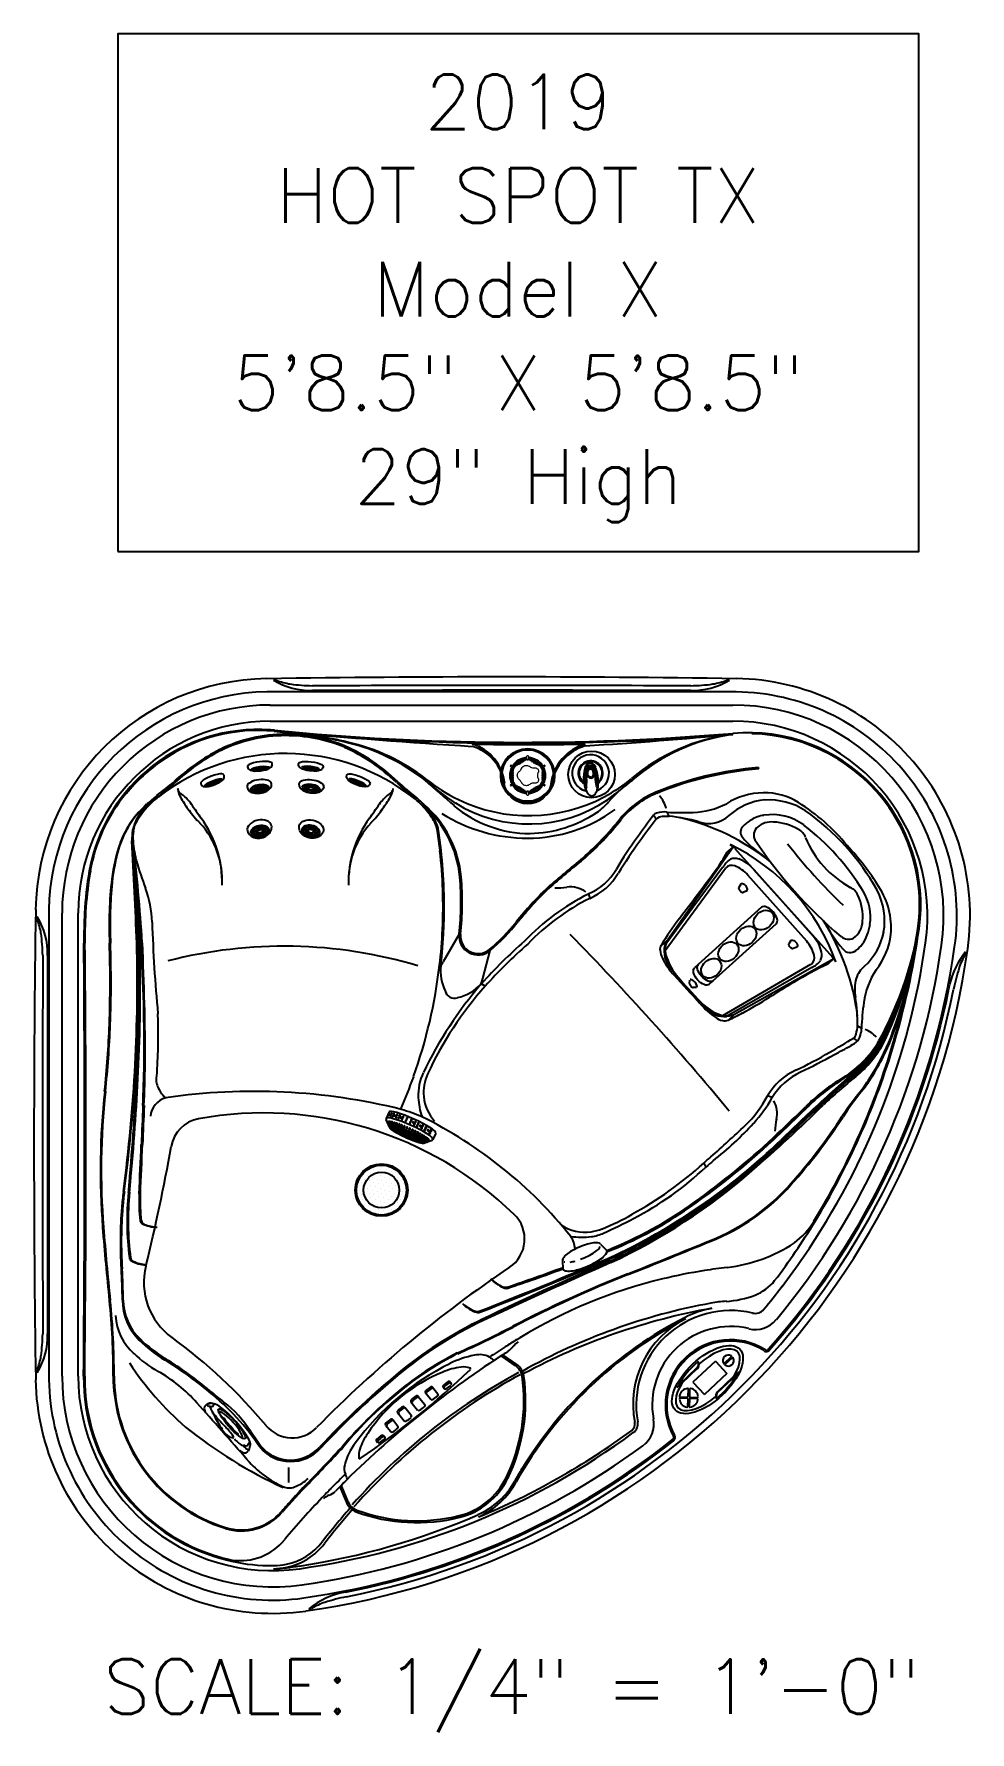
# Model space of a CAD drawing. Extents: x 1075 to 1144, y 510 to 635.
import ezdxf
from ezdxf.enums import TextEntityAlignment as Align

# ---------------------------------------------------------------- set-up
doc = ezdxf.new("R2010")
doc.units = 0
doc.header["$MEASUREMENT"] = 0
for name, color, linetype in [('1', 4, 'Continuous'), ('204', 7, 'Continuous'), ('DIM', 3, 'Continuous')]:
    doc.layers.add(name, color=color, linetype=linetype)
doc.styles.add('SIMPLEX', font='simplex')

msp = doc.modelspace()

# ---------------------------------------------------------------- texts
at = {"layer": 'DIM', "style": 'SIMPLEX'}
for s, p in [('2019', (1110.76, 627.69)), ('HOT SPOT TX', (1110.76, 620.84)), ('Model X', (1110.76, 613.98)), ('5\'8.5" X 5\'8.5"', (1110.76, 607.12)), ('29" High', (1110.76, 600.26)), ('SCALE: 1/4" = 1\'-0"', (1110.28, 511.64))]:
    msp.add_text(s, height=4, dxfattribs=at).set_placement(p, align=Align.CENTER)

# ---------------------------------------------------------------- blocks, each defined once
blk = doc.blocks.new('*X2')
at = {"color": 0}
for p, q in [((199.67, 336.49), (199.67, 336.49)), ((200.33, 336.63), (200.33, 336.63)), ((200.6, 336.89), (200.6, 336.89)), ((200.73, 336.49), (200.73, 336.49)), ((201, 336.76), (201, 336.76)), ((201.39, 336.63), (201.39, 336.63)), ((201.79, 336.49), (201.79, 336.49)), ((199.01, 335.3), (199.01, 335.3)), ((199.27, 335.57), (199.27, 335.57)), ((199.4, 336.23), (199.4, 336.23)), ((199.4, 335.17), (199.4, 335.17)), ((199.54, 335.83), (199.54, 335.83)), ((199.67, 335.43), (199.67, 335.43)), ((199.8, 336.1), (199.8, 336.1)), ((199.8, 335.04), (199.8, 335.04)), ((199.93, 335.7), (199.93, 335.7)), ((200.07, 336.36), (200.07, 336.36)), ((200.07, 335.3), (200.07, 335.3)), ((200.2, 335.96), (200.2, 335.96)), ((200.33, 335.57), (200.33, 335.57)), ((200.46, 336.23), (200.46, 336.23)), ((200.46, 335.17), (200.46, 335.17)), ((200.6, 335.83), (200.6, 335.83)), ((200.73, 335.43), (200.73, 335.43)), ((200.86, 336.1), (200.86, 336.1)), ((200.86, 335.04), (200.86, 335.04)), ((201, 335.7), (201, 335.7)), ((201.13, 336.36), (201.13, 336.36)), ((201.13, 335.3), (201.13, 335.3)), ((201.26, 335.96), (201.26, 335.96)), ((201.39, 335.57), (201.39, 335.57)), ((201.53, 336.23), (201.53, 336.23)), ((201.53, 335.17), (201.53, 335.17)), ((201.66, 335.83), (201.66, 335.83)), ((201.79, 335.43), (201.79, 335.43)), ((201.92, 336.1), (201.92, 336.1)), ((201.92, 335.04), (201.92, 335.04)), ((202.06, 335.7), (202.06, 335.7)), ((202.19, 336.36), (202.19, 336.36)), ((202.19, 335.3), (202.19, 335.3)), ((202.32, 335.96), (202.32, 335.96)), ((202.45, 335.57), (202.45, 335.57)), ((202.59, 336.23), (202.59, 336.23)), ((202.59, 335.17), (202.59, 335.17)), ((202.72, 335.83), (202.72, 335.83)), ((202.85, 335.43), (202.85, 335.43)), ((202.98, 335.04), (202.98, 335.04)), ((199.01, 334.24), (199.01, 334.24)), ((199.14, 334.9), (199.14, 334.9)), ((199.27, 334.51), (199.27, 334.51)), ((199.4, 334.11), (199.4, 334.11)), ((199.54, 334.77), (199.54, 334.77)), ((199.54, 333.71), (199.54, 333.71)), ((199.67, 334.37), (199.67, 334.37)), ((199.8, 333.98), (199.8, 333.98)), ((199.93, 334.64), (199.93, 334.64)), ((199.93, 333.58), (199.93, 333.58)), ((200.07, 334.24), (200.07, 334.24)), ((200.2, 334.9), (200.2, 334.9)), ((200.2, 333.84), (200.2, 333.84)), ((200.33, 334.51), (200.33, 334.51)), ((200.46, 334.11), (200.46, 334.11)), ((200.6, 334.77), (200.6, 334.77)), ((200.6, 333.71), (200.6, 333.71)), ((200.73, 334.37), (200.73, 334.37)), ((200.86, 333.98), (200.86, 333.98)), ((201, 334.64), (201, 334.64)), ((201, 333.58), (201, 333.58)), ((201.13, 334.24), (201.13, 334.24)), ((201.26, 334.9), (201.26, 334.9)), ((201.26, 333.84), (201.26, 333.84)), ((201.39, 334.51), (201.39, 334.51)), ((201.53, 334.11), (201.53, 334.11)), ((201.66, 334.77), (201.66, 334.77)), ((201.66, 333.71), (201.66, 333.71)), ((201.79, 334.37), (201.79, 334.37)), ((201.92, 333.98), (201.92, 333.98)), ((202.06, 334.64), (202.06, 334.64)), ((202.06, 333.58), (202.06, 333.58)), ((202.19, 334.24), (202.19, 334.24)), ((202.32, 334.9), (202.32, 334.9)), ((202.32, 333.84), (202.32, 333.84)), ((202.45, 334.51), (202.45, 334.51)), ((202.59, 334.11), (202.59, 334.11)), ((202.72, 334.77), (202.72, 334.77)), ((202.85, 334.37), (202.85, 334.37)), ((199.67, 333.31), (199.67, 333.31)), ((200.07, 333.18), (200.07, 333.18)), ((200.33, 333.45), (200.33, 333.45)), ((200.46, 333.05), (200.46, 333.05)), ((200.73, 333.31), (200.73, 333.31)), ((200.86, 332.91), (200.86, 332.91)), ((201.13, 333.18), (201.13, 333.18)), ((201.39, 333.45), (201.39, 333.45)), ((201.53, 333.05), (201.53, 333.05)), ((201.79, 333.31), (201.79, 333.31)), ((202.45, 333.45), (202.45, 333.45))]:
    blk.add_line(p, q, dxfattribs=at)
blk = doc.blocks.new('DRAIN')
at = {"layer": '1', "color": 2}
for radius in [1.75, 1.25]:
    blk.add_circle((0, 0), radius, dxfattribs=at)
at = {"layer": '1', "color": 3, "xscale": 0.8339416050646733, "yscale": 0.8339416050646733, "zscale": 0.8339416050646733}
blk.add_blockref('*X2', (-167.6, -279.29), dxfattribs=at)
blk = doc.blocks.new('F')
at = {"layer": '1', "color": 3}
for p, q in [((2.42, 2.52), (2.5, 2.42)), ((0.06, 1.46), (0.56, 0.85)), ((0.61, 1.72), (1.01, 1.24)), ((1.13, 2.12), (1.52, 1.63)), ((1.9, 2.12), (1.98, 2.02)), ((-1.43, 0.27), (-0.94, -0.34)), ((-0.91, 0.67), (-0.42, 0.06)), ((-0.45, 1.06), (0.04, 0.45)), ((-2.31, -0.65), (-1.92, -1.13)), ((-1.79, -0.25), (-1.4, -0.73)), ((-2.97, -1.82), (-2.89, -1.92)), ((-2.45, -1.42), (-2.37, -1.52))]:
    blk.add_line(p, q, dxfattribs=at)
for centre, radius, start, end in [((-38.87, 48.14), 61.88, 304.1027, 313.7293), ((6.42, -7.93), 12.05, 112.1654, 146.3639), ((3.73, -0.89), 4.51, 96.2487, 114.2515), ((3.61, 0.38), 2.53, 121.6673, 132.3274), ((2.34, 2.45), 0.1, 38.9933, 121.6673), ((3.43, 2.35), 1.26, 68.9638, 98.8732), ((3.86, 3.48), 0.0609, 313.7293, 68.9638), ((1.26, -0.67), 2.53, 121.6673, 132.3274), ((1.34, -0.77), 2.53, 121.6673, 132.3274), ((-0.01, 1.4), 0.1, 38.9933, 121.6673), ((0.07, 1.3), 0.1, 38.9933, 121.6673), ((0.69, 1.78), 0.1, 132.3274, 218.9933), ((2.33, -0.01), 2.53, 121.6673, 132.3274), ((0.77, 1.69), 0.1, 132.3274, 218.9933), ((2.41, -0.11), 2.53, 121.6673, 132.3274), ((1.05, 2.06), 0.1, 38.9933, 121.6673), ((1.13, 1.96), 0.1, 38.9933, 121.6673), ((-0.41, 3.68), 2.91, 302.0951, 311.3266), ((1.45, 1.57), 0.1, 311.3266, 38.9933), ((1.98, 2.18), 0.1, 132.3274, 218.9933), ((2.06, 2.08), 0.1, 132.3274, 218.9933), ((2.05, 2.09), 0.1, 218.9933, 302.0951), ((3.69, 0.29), 2.53, 121.6673, 132.3274), ((0.56, 4.46), 2.91, 302.0951, 311.3266), ((2.42, 2.35), 0.1, 38.9933, 121.6673), ((2.42, 2.36), 0.1, 311.3266, 38.9933), ((-1.35, 0.33), 0.1, 132.3274, 218.9933), ((0.28, -1.46), 2.53, 121.6673, 132.3274), ((-1.27, 0.23), 0.1, 132.3274, 218.9933), ((0.36, -1.56), 2.53, 121.6673, 132.3274), ((-0.99, 0.6), 0.1, 38.9933, 121.6673), ((-0.91, 0.51), 0.1, 38.9933, 121.6673), ((-0.37, 1.12), 0.1, 132.3274, 218.9933), ((-0.5, 0), 0.1, 311.3266, 38.9933), ((-0.29, 1.03), 0.1, 132.3274, 218.9933), ((0.12, 0.52), 0.1, 218.9933, 302.0951), ((-1.37, 2.9), 2.91, 302.0951, 311.3266), ((0.48, 0.79), 0.1, 311.3266, 38.9933), ((1.08, 1.3), 0.1, 218.9933, 302.0951), ((-2.23, -0.58), 0.1, 132.3274, 218.9933), ((-0.6, -2.38), 2.53, 121.6673, 132.3274), ((-2.15, -0.68), 0.1, 132.3274, 218.9933), ((-0.52, -2.48), 2.53, 121.6673, 132.3274), ((-1.87, -0.31), 0.1, 38.9933, 121.6673), ((-1.84, -1.07), 0.1, 218.9933, 302.0951), ((-1.79, -0.41), 0.1, 38.9933, 121.6673), ((-3.33, 1.31), 2.91, 302.0951, 311.3266), ((-1.48, -0.8), 0.1, 311.3266, 38.9933), ((-0.86, -0.27), 0.1, 218.9933, 302.0951), ((-2.35, 2.1), 2.91, 302.0951, 311.3266), ((-2.81, -2.91), 1.47, 159.9887, 185.3846), ((-0.03, -3.77), 4.38, 144.9778, 161.8764), ((-2.89, -1.76), 0.1, 132.3274, 218.9933), ((-1.25, -3.56), 2.53, 121.6673, 132.3274), ((-2.81, -1.86), 0.1, 132.3274, 218.9933), ((-2.81, -1.85), 0.1, 218.9933, 302.0951), ((-1.17, -3.65), 2.53, 121.6673, 132.3274), ((-4.3, 0.52), 2.91, 302.0951, 311.3266), ((-2.53, -1.49), 0.1, 38.9933, 121.6673), ((-2.45, -1.59), 0.1, 38.9933, 121.6673), ((-2.45, -1.58), 0.1, 311.3266, 38.9933), ((-4.21, -3.04), 0.0609, 185.3846, 304.1027)]:
    blk.add_arc(centre, radius, start, end, dxfattribs=at)
blk = doc.blocks.new('P')
at = {"layer": '1', "linetype": 'Continuous'}
for centre, radius, start, end in [((-4.34, 2.29), 0.788, 131.6936, 206.3005), ((-3.82, 1.62), 1.63, 85.1807, 129.5242), ((-3.87, -0.77), 4.02, 59.7723, 87.343), ((-2.36, 1.74), 1.09, 19.4976, 61.9345), ((23.82, 21.3), 34.76, 213.862, 229.5011), ((5.52, 4.97), 7.43, 202.7529, 241.247), ((1.48, -2.53), 1.09, 22.4014, 64.886), ((-0.72, -3.69), 3.58, 354.9008, 26.0403), ((1.35, -4.01), 1.49, 303.5985, 0.351), ((1.81, -4.5), 0.843, 229.6661, 295.9319)]:
    blk.add_arc(centre, radius, start, end, dxfattribs=at)
at = {"layer": '1', "color": 3, "linetype": 'Continuous'}
blk.add_arc((29.13, 26.23), 40.17, 217.7108, 226.3686, dxfattribs=at)
blk = doc.blocks.new('MP')
at = {"layer": '1', "linetype": 'Continuous'}
for p, q in [((-4.46, 2.59), (-8.69, -3.13)), ((-2.18, 2.44), (2.18, -2.44)), ((2.07, -4.73), (-4.17, -8.33))]:
    blk.add_line(p, q, dxfattribs=at)
at = {"layer": '1', "color": 3, "linetype": 'Continuous'}
for p, q in [((-8.67, -3.5), (-4.25, 2.54)), ((1.7, -2.81), (-2.61, 2.03)), ((-4.44, -8.26), (2.01, -4.5))]:
    blk.add_line(p, q, dxfattribs=at)
at = {"layer": '1', "color": 2, "linetype": 'Continuous'}
for p, q in [((-3.12, 1.37), (-3.27, 1.12)), ((-2.68, 0.88), (-2.95, 0.76)), ((-1.61, -0.33), (-6.52, -4.76)), ((-5.44, -5.97), (-0.53, -1.54)), ((0.55, -2.75), (0.4, -3)), ((0.99, -3.24), (0.72, -3.36)), ((-6.89, -5.91), (-6.86, -5.66)), ((-6.38, -6.2), (-6.62, -6.21))]:
    blk.add_line(p, q, dxfattribs=at)
at = {"layer": '1', "linetype": 'Continuous'}
for centre, radius, start, end in [((-1.92, 0.82), 3.09, 129.5166, 145.0961), ((-3.58, 2.29), 0.963, 71.872, 108.8987), ((-4.32, 0.53), 2.88, 41.6779, 68.6436), ((0.09, -4.3), 2.79, 14.3001, 41.6779), ((-6.91, -3.55), 1.83, 166.951, 221.6779), ((1.97, -3.81), 0.846, 330.0104, 13.9786), ((16.56, 14.7), 31.55, 218.0802, 225.2741), ((1.31, -3.08), 1.82, 294.8141, 320.3039), ((-4.27, -6.5), 1.84, 221.6779, 273.2904)]:
    blk.add_arc(centre, radius, start, end, dxfattribs=at)
at = {"layer": '1', "color": 3, "linetype": 'Continuous'}
for centre, radius, start, end in [((-3.77, 2.06), 0.679, 71.2945, 134.8189), ((-4.5, 0.35), 2.53, 41.6779, 68.1029), ((-0.19, -4.5), 2.53, 15.2648, 41.6779), ((1.66, -4), 0.621, 305.1215, 15.4025)]:
    blk.add_arc(centre, radius, start, end, dxfattribs=at)
at = {"layer": '1', "color": 2, "linetype": 'Continuous'}
for centre, major_axis, ratio, start_param, end_param in [((-2.9, 1.12), (-0.219, 0.246), 0.559096, 2.776686, 6.648092), ((-3.11, 0.94), (-0.159, 0.178), 0.410377, 0, 3.141593), ((-1.07, -0.94), (-0.54, 0.607), 0.511778, 3.141593, 6.283185), ((-6.75, -6.06), (0.133, -0.149), 0.234811, 3.141593, 6.283185), ((-6.59, -5.91), (-0.25, 0.281), 0.35308, 3.141593, 6.283185)]:
    blk.add_ellipse(centre, major_axis=major_axis, ratio=ratio, start_param=start_param, end_param=end_param, dxfattribs=at)
at = {"layer": '1', "linetype": 'Continuous'}
for centre in [(-1.45, -1.27), (-2.72, -2.43), (-4.03, -3.58), (-5.29, -4.8)]:
    blk.add_ellipse(centre, major_axis=(-0.613, -0.541), ratio=0.774854, dxfattribs=at)
at = {"layer": '1', "color": 2, "linetype": 'Continuous', "extrusion": (0, 0, -1)}
for centre, major_axis, ratio, start_param, end_param in [((0.56, -3.18), (0.159, -0.178), 0.410377, 0, 3.141593), ((0.77, -3), (0.219, -0.246), 0.559096, 2.776686, 6.648092)]:
    blk.add_ellipse(centre, major_axis=major_axis, ratio=ratio, start_param=start_param, end_param=end_param, dxfattribs=at)
at = {"layer": '1', "color": 3, "linetype": 'Continuous', "extrusion": (0, 0, -1)}
blk.add_ellipse((-5.98, -5.37), major_axis=(-0.54, 0.607), ratio=0.511778, start_param=3.141593, end_param=6.283185, dxfattribs=at)
at = {"layer": '1', "linetype": 'Continuous', "extrusion": (0, 0, -1)}
blk.add_ellipse((-5.69, -5.11), major_axis=(-0.54, 0.607), ratio=0.511778, start_param=3.141593, end_param=6.283185, dxfattribs=at)
at = {"layer": '204', "color": 4, "linetype": 'Continuous'}
blk.add_line((2.18, -2.42), (-2.18, 2.42), dxfattribs=at)
blk = doc.blocks.new('mj')
at = {"layer": '1', "color": 3, "linetype": 'Continuous'}
for p, q in [((-0.08, -0.71), (-0.06, -0.82)), ((0.39, -0.74), (0.37, -0.62))]:
    blk.add_line(p, q, dxfattribs=at)
blk.add_arc((0.09, -0.4), 0.302, 260.6363, 301.4562, dxfattribs=at)
at = {"layer": '1', "linetype": 'Continuous'}
for ratio, start_param, end_param in [(0.662194, 3.141593, 6.283185), (0.797755, 0, 3.141593)]:
    blk.add_ellipse((0.13, -0.59), major_axis=(-0.884, -0.191), ratio=ratio, start_param=start_param, end_param=end_param, dxfattribs=at)
at = {"layer": '1', "color": 3, "linetype": 'Continuous'}
for centre, major_axis, ratio in [((0.17, -0.81), (0.658, 0.129), 0.649587), ((0.17, -0.81), (0.542, 0.106), 0.649587), ((0.16, -0.76), (-0.43, -0.092), 0.651601), ((0.16, -0.78), (-0.226, -0.044), 0.649748), ((0.17, -0.79), (0.196, 0.038), 0.649587)]:
    blk.add_ellipse(centre, major_axis=major_axis, ratio=ratio, dxfattribs=at)
for centre, major_axis, ratio, start_param, end_param in [((0.14, -0.66), (-0.372, -0.07), 0.668263, 6.094277, 7.416287), ((0.14, -0.67), (-0.227, -0.044), 0.649896, 3.12667, 6.298108), ((0.14, -0.66), (-0.372, -0.07), 0.668263, 8.28901, 9.702314)]:
    blk.add_ellipse(centre, major_axis=major_axis, ratio=ratio, start_param=start_param, end_param=end_param, dxfattribs=at)
blk = doc.blocks.new('mj2')
at = {"layer": '1', "linetype": 'Continuous'}
for p, q in [((-0.78, -0.5), (-0.77, -0.55)), ((1.02, -0.3), (1.01, -0.26))]:
    blk.add_line(p, q, dxfattribs=at)
at = {"layer": '1', "color": 3, "linetype": 'Continuous'}
for p, q in [((-0.1, -0.5), (-0.08, -0.64)), ((0.38, -0.58), (0.36, -0.44))]:
    blk.add_line(p, q, dxfattribs=at)
at = {"layer": '1', "linetype": 'Continuous'}
for centre, major_axis, ratio, start_param, end_param in [((0.12, -0.38), (-0.896, -0.123), 0.435565, 3.412124, 6.328301), ((0.12, -0.42), (-0.896, -0.125), 0.615083, 6.262616, 9.712971)]:
    blk.add_ellipse(centre, major_axis=major_axis, ratio=ratio, start_param=start_param, end_param=end_param, dxfattribs=at)
at = {"layer": '1', "color": 3, "linetype": 'Continuous'}
for centre, major_axis, ratio in [((0.15, -0.64), (0.664, 0.091), 0.466563), ((0.15, -0.64), (0.547, 0.075), 0.466563), ((0.15, -0.61), (-0.228, -0.031), 0.490085), ((0.15, -0.62), (0.198, 0.027), 0.466563)]:
    blk.add_ellipse(centre, major_axis=major_axis, ratio=ratio, dxfattribs=at)
for centre, major_axis, ratio, start_param, end_param in [((0.14, -0.57), (-0.437, -0.062), 0.39877, 3.141593, 6.283185), ((0.14, -0.57), (-0.437, -0.062), 0.492137, 0, 3.141593), ((0.13, -0.48), (-0.373, -0.051), 0.44074, 0.005458, 0.914813), ((0.13, -0.47), (-0.229, -0.032), 0.465278, 5.718508, 6.292348), ((0.13, -0.47), (-0.229, -0.032), 0.465278, 3.132385, 3.728436), ((0.13, -0.48), (-0.373, -0.051), 0.44074, 2.227116, 3.153103)]:
    blk.add_ellipse(centre, major_axis=major_axis, ratio=ratio, start_param=start_param, end_param=end_param, dxfattribs=at)
blk = doc.blocks.new('MJ3')
at = {"layer": '1', "linetype": 'Continuous'}
for p, q in [((-0.87, -0.34), (-0.87, -0.37)), ((0.93, -0.15), (0.93, -0.12))]:
    blk.add_line(p, q, dxfattribs=at)
at = {"layer": '1', "color": 3, "linetype": 'Continuous'}
for p, q in [((-0.18, -0.42), (-0.17, -0.49)), ((0.28, -0.44), (0.28, -0.36))]:
    blk.add_line(p, q, dxfattribs=at)
at = {"layer": '1', "linetype": 'Continuous'}
for centre, radius, start, end in [((-0.57, -0.34), 0.299, 186.0013, 249.7501), ((-0.31, 0.41), 1.09, 250.8061, 272.837), ((-0.28, 2.33), 3.01, 270.4229, 284.3252), ((0.27, 0.35), 0.956, 281.9111, 302.8785), ((0.61, -0.18), 0.326, 303.1295, 4.8533)]:
    blk.add_arc(centre, radius, start, end, dxfattribs=at)
blk.add_ellipse((0.03, -0.23), major_axis=(-0.899, -0.108), ratio=0.254893, start_param=3.141578, end_param=6.283185, dxfattribs=at)
at = {"layer": '1', "color": 3, "linetype": 'Continuous'}
for centre, major_axis, ratio in [((0.06, -0.5), (0.665, 0.08), 0.225862), ((0.06, -0.5), (0.548, 0.066), 0.225862), ((0.06, -0.46), (-0.228, -0.027), 0.259145), ((0.06, -0.47), (0.199, 0.024), 0.225862)]:
    blk.add_ellipse(centre, major_axis=major_axis, ratio=ratio, dxfattribs=at)
blk.add_ellipse((0.06, -0.43), major_axis=(-0.448, -0.056), ratio=0.216614, start_param=6.161798, end_param=9.426947, dxfattribs=at)
blk = doc.blocks.new('ROTY')
at = {"layer": '1', "linetype": 'Continuous'}
for centre, radius, start, end in [((-0.62, 1.51), 0.763, 114.0102, 136.0921), ((-0.77, 1.87), 0.377, 82.9615, 114.0102), ((-1.24, -1.94), 4.22, 80.9305, 82.9615), ((-1.04, -0.67), 2.92, 76.7681, 80.9305), ((1.85, -1.1), 0.234, 318.9701, 347.0881), ((-0.91, -0.04), 3.18, 339.6243, 346.4171), ((1.23, -0.56), 1.05, 309.8886, 318.9701)]:
    blk.add_arc(centre, radius, start, end, dxfattribs=at)
at = {"layer": '1', "color": 3, "linetype": 'Continuous'}
for centre, radius, start, end in [((-0.93, 2.11), 0.0513, 134.3266, 230.9839), ((-0.73, 1.9), 0.334, 88.1436, 134.3266), ((-0.68, 2.8), 0.781, 249.3712, 274.8343), ((2.22, 3.08), 3.2, 200.6908, 211.3953), ((-0.62, 2.12), 0.0971, 272.8032, 347.3501), ((-0.41, 2.1), 0.121, 140.445, 180.2452), ((-0.45, 2.13), 0.0637, 87.7878, 140.445), ((7.64, 5.51), 9.13, 207.4768, 214.3331), ((-1.36, 0.33), 1.39, 40.4571, 46.9277), ((9.45, 9.55), 12.82, 220.4571, 224.6419), ((1.17, 0.87), 1.19, 205.3798, 253.5389), ((-2.09, -2.08), 3.56, 31.8784, 47.287), ((0.88, -0.16), 0.113, 244.5856, 299.6958), ((0.9, -0.23), 0.0502, 319.8004, 40.8963), ((2.72, 1.07), 2.23, 219.583, 239.7215), ((1.7, -0.88), 0.0314, 85.7366, 241.7987), ((2.08, -0.62), 0.491, 216.1667, 236.3184), ((1.64, -1.68), 0.835, 80.4882, 85.7366), ((1.93, 0.06), 0.925, 260.4882, 266.831), ((2.62, 0.1), 1.39, 234.4123, 244.8917), ((1.89, -0.72), 0.142, 266.831, 353.9005), ((2.1, -0.75), 0.075, 37.5931, 173.9005)]:
    blk.add_arc(centre, radius, start, end, dxfattribs=at)
at = {"layer": '1', "color": 2, "linetype": 'Continuous'}
for centre, radius, start, end in [((3.85, 6.9), 6.78, 235.5426, 237.9799), ((-0.66, 0.21), 1.24, 23.6932, 51.5025), ((0.17, 1.02), 0.164, 8.5148, 57.9799), ((1.09, 1.41), 0.843, 205.7572, 231.4066), ((-0.98, -0.91), 2.26, 33.402, 47.2021), ((0.16, -0.56), 1.12, 33.604, 57.2043), ((1.53, 0.75), 0.741, 213.8886, 234.9641), ((0.88, -0.24), 0.439, 14.3626, 59.41)]:
    blk.add_arc(centre, radius, start, end, dxfattribs=at)
at = {"layer": '1', "linetype": 'Continuous'}
for centre, major_axis, ratio, start_param, end_param in [((0.38, 0.34), (-1.54, 1.7), 0.220295, 6.283185, 6.840134), ((0.84, 0.67), (-1.32, 1.5), 0.178146, 3.141593, 6.283185), ((0.38, 0.34), (-1.54, 1.7), 0.220295, 8.766501, 9.466879)]:
    blk.add_ellipse(centre, major_axis=major_axis, ratio=ratio, start_param=start_param, end_param=end_param, dxfattribs=at)
at = {"layer": '1', "color": 3, "linetype": 'Continuous'}
for centre, major_axis, ratio, start_param, end_param in [((-0.43, 1.31), (-0.0379, 0.061), 0.468859, -1.271156, 1.443177), ((0.7, 0.64), (-0.88, 0.98), 0.23072, 3.246849, 6.181602)]:
    blk.add_ellipse(centre, major_axis=major_axis, ratio=ratio, start_param=start_param, end_param=end_param, dxfattribs=at)
blk.add_ellipse((0.82, 0.74), major_axis=(-0.97, 1.08), ratio=0.19928, dxfattribs=at)
blk = doc.blocks.new('SUCTION')
at = {"layer": '1'}
for p, q in [((-0.52, 1.46), (-0.45, 1.53)), ((-0.4, 1.58), (-0.32, 1.66)), ((-0.28, 1.71), (-0.1, 1.9)), ((0.48, 1.94), (-0.03, 1.93)), ((-0.47, -1.36), (-0.42, -1.41)), ((-0.34, -1.49), (-0.3, -1.53)), ((-0.21, -1.62), (-0.04, -1.78)), ((0.54, -1.81), (0.03, -1.82))]:
    blk.add_line(p, q, dxfattribs=at)
at = {"layer": '1', "color": 3}
for centre, major_axis, start_param, end_param in [((-0.58, 1.23), (0.0007, -0.0455), 0.253665, 6.53685), ((-0.57, 1.33), (0.0007, -0.0455), 4.112585, 9.142933), ((-0.53, 1.39), (0.0007, -0.0455), 3.930767, 8.961115), ((-0.51, 1.35), (0.0007, -0.0455), 0.253665, 6.53685), ((-0.5, 1.21), (0.0007, -0.0455), 0.253665, 6.53685), ((-0.49, 1.31), (0.0007, -0.0455), 0.253665, 6.53685), ((-0.47, 1.27), (0.0007, -0.0455), 0.253665, 6.53685), ((-0.45, 1.24), (0.0007, -0.0455), 0.253665, 6.53685), ((-0.43, 1.2), (0.0007, -0.0455), 0.253665, 6.53685), ((-0.48, 0.05), (-0.02, 1.39), 1.410939, 2.237983), ((-0.67, 0.53), (0.0007, -0.0455), 4.977964, 10.008312), ((-0.48, 0.05), (-0.02, 1.39), 1.229121, 1.372604), ((-0.68, 0.29), (0.0007, -0.0455), 5.159783, 10.190131), ((-0.67, 0.15), (0.0007, -0.0455), 0.253665, 6.53685), ((-0.66, 0.63), (0.0007, -0.0455), 0.253665, 6.53685), ((-0.66, 0.02), (0.0007, -0.0455), 0.253665, 6.53685), ((-0.65, 0.49), (0.0007, -0.0455), 0.253665, 6.53685), ((-0.66, 0.25), (0.0007, -0.0455), 0.253665, 6.53685), ((-0.65, 0.11), (0.0007, -0.0455), 0.253665, 6.53685), ((-0.64, 0.73), (0.0007, -0.0455), 0.253665, 6.53685), ((-0.64, 0.35), (0.0007, -0.0455), 0.253665, 6.53685), ((-0.64, -0.02), (0.0007, -0.0455), 0.253665, 6.53685), ((-0.63, 0.83), (0.0007, -0.0455), 0.253665, 6.53685), ((-0.64, 0.59), (0.0007, -0.0455), 0.253665, 6.53685), ((-0.63, 0.45), (0.0007, -0.0455), 0.253665, 6.53685), ((-0.64, 0.21), (0.0007, -0.0455), 0.253665, 6.53685), ((-0.63, 0.08), (0.0007, -0.0455), 0.253665, 6.53685), ((-0.62, 0.93), (0.0007, -0.0455), 0.253665, 6.53685), ((-0.62, 0.69), (0.0007, -0.0455), 0.253665, 6.53685), ((-0.62, 0.31), (0.0007, -0.0455), 0.253665, 6.53685), ((-0.61, 0.79), (0.0007, -0.0455), 0.253665, 6.53685), ((-0.62, 0.55), (0.0007, -0.0455), 0.253665, 6.53685), ((-0.61, 0.41), (0.0007, -0.0455), 0.253665, 6.53685), ((-0.62, 0.18), (0.0007, -0.0455), 0.253665, 6.53685), ((-0.61, 0.04), (0.0007, -0.0455), 0.253665, 6.53685), ((-0.6, 1.03), (0.0007, -0.0455), 0.253665, 6.53685), ((-0.6, 0.65), (0.0007, -0.0455), 0.253665, 6.53685), ((-0.6, 0.28), (0.0007, -0.0455), 0.253665, 6.53685), ((-0.59, 1.13), (0.0007, -0.0455), 0.253665, 6.53685), ((-0.6, 0.89), (0.0007, -0.0455), 0.253665, 6.53685), ((-0.59, 0.75), (0.0007, -0.0455), 0.253665, 6.53685), ((-0.6, 0.51), (0.0007, -0.0455), 0.253665, 6.53685), ((-0.59, 0.38), (0.0007, -0.0455), 0.253665, 6.53685), ((-0.59, 0.14), (0.0007, -0.0455), 0.253665, 6.53685), ((-0.58, 0.99), (0.0007, -0.0455), 0.253665, 6.53685), ((-0.58, 0.61), (0.0007, -0.0455), 0.253665, 6.53685), ((-0.58, 0.24), (0.0007, -0.0455), 0.253665, 6.53685), ((-0.59, 0), (0.0007, -0.0455), 0.253665, 6.53685), ((-0.57, 1.09), (0.0007, -0.0455), 0.253665, 6.53685), ((-0.58, 0.85), (0.0007, -0.0455), 0.253665, 6.53685), ((-0.57, 0.71), (0.0007, -0.0455), 0.253665, 6.53685), ((-0.58, 0.48), (0.0007, -0.0455), 0.253665, 6.53685), ((-0.57, 0.34), (0.0007, -0.0455), 0.253665, 6.53685), ((-0.57, 0.1), (0.0007, -0.0455), 0.253665, 6.53685), ((-0.56, 0.95), (0.0007, -0.0455), 0.253665, 6.53685), ((-0.56, 0.58), (0.0007, -0.0455), 0.253665, 6.53685), ((-0.56, 0.2), (0.0007, -0.0455), 0.253665, 6.53685), ((-0.57, -0.04), (0.0007, -0.0455), 0.253665, 6.53685), ((-0.56, 0.81), (0.0007, -0.0455), 0.253665, 6.53685), ((-0.55, 0.68), (0.0007, -0.0455), 0.253665, 6.53685), ((-0.55, 0.44), (0.0007, -0.0455), 0.253665, 6.53685), ((-0.55, 0.3), (0.0007, -0.0455), 0.253665, 6.53685), ((-0.55, 0.06), (0.0007, -0.0455), 0.253665, 6.53685), ((-0.54, 0.91), (0.0007, -0.0455), 0.253665, 6.53685), ((-0.54, 0.54), (0.0007, -0.0455), 0.253665, 6.53685), ((-0.54, 0.16), (0.0007, -0.0455), 0.253665, 6.53685), ((-0.54, 0.78), (0.0007, -0.0455), 0.253665, 6.53685), ((-0.53, 0.64), (0.0007, -0.0455), 0.253665, 6.53685), ((-0.53, 0.4), (0.0007, -0.0455), 0.253665, 6.53685), ((-0.53, 0.03), (0.0007, -0.0455), 0.253665, 6.53685), ((-0.52, 0.88), (0.0007, -0.0455), 0.253665, 6.53685), ((-0.52, 0.5), (0.0007, -0.0455), 0.253665, 6.53685), ((-0.53, 0.26), (0.0007, -0.0455), 0.253665, 6.53685), ((-0.52, 0.13), (0.0007, -0.0455), 0.253665, 6.53685), ((-0.51, 0.98), (0.0007, -0.0455), 0.253665, 6.53685), ((-0.52, 0.74), (0.0007, -0.0455), 0.253665, 6.53685), ((-0.51, 0.6), (0.0007, -0.0455), 0.253665, 6.53685), ((-0.51, 0.36), (0.0007, -0.0455), 0.253665, 6.53685), ((-0.51, -0.01), (0.0007, -0.0455), 0.253665, 6.53685), ((-0.5, 0.84), (0.0007, -0.0455), 0.253665, 6.53685), ((-0.5, 0.46), (0.0007, -0.0455), 0.253665, 6.53685), ((-0.51, 0.23), (0.0007, -0.0455), 0.253665, 6.53685), ((-0.5, 0.09), (0.0007, -0.0455), 0.253665, 6.53685), ((-0.5, 1.08), (0.0007, -0.0455), 0.253665, 6.53685), ((-0.49, 0.94), (0.0007, -0.0455), 0.253665, 6.53685), ((-0.49, 0.7), (0.0007, -0.0455), 0.253665, 6.53685), ((-0.49, 0.33), (0.0007, -0.0455), 0.253665, 6.53685), ((-0.49, -0.05), (0.0007, -0.0455), 0.253665, 6.53685), ((-0.48, 1.18), (0.0007, -0.0455), 0.253665, 6.53685), ((-0.48, 0.8), (0.0007, -0.0455), 0.253665, 6.53685), ((-0.49, 0.56), (0.0007, -0.0455), 0.253665, 6.53685), ((-0.48, 0.43), (0.0007, -0.0455), 0.253665, 6.53685), ((-0.49, 0.19), (0.0007, -0.0455), 0.253665, 6.53685), ((-0.48, 0.05), (0.0007, -0.0455), 0.253665, 6.53685), ((-0.48, 1.04), (0.0007, -0.0455), 0.253665, 6.53685), ((-0.47, 0.9), (0.0007, -0.0455), 0.253665, 6.53685), ((-0.47, 0.66), (0.0007, -0.0455), 0.253665, 6.53685), ((-0.47, 0.29), (0.0007, -0.0455), 0.253665, 6.53685), ((-0.46, 1.14), (0.0007, -0.0455), 0.253665, 6.53685), ((-0.46, 0.76), (0.0007, -0.0455), 0.253665, 6.53685), ((-0.47, 0.53), (0.0007, -0.0455), 0.253665, 6.53685), ((-0.46, 0.39), (0.0007, -0.0455), 0.253665, 6.53685), ((-0.47, 0.15), (0.0007, -0.0455), 0.253665, 6.53685), ((-0.46, 0.01), (0.0007, -0.0455), 0.253665, 6.53685), ((-0.46, 1), (0.0007, -0.0455), 0.253665, 6.53685), ((-0.45, 0.86), (0.0007, -0.0455), 0.253665, 6.53685), ((-0.45, 0.63), (0.0007, -0.0455), 0.253665, 6.53685), ((-0.45, 0.25), (0.0007, -0.0455), 0.253665, 6.53685), ((-0.44, 1.1), (0.0007, -0.0455), 0.253665, 6.53685), ((-0.44, 0.73), (0.0007, -0.0455), 0.253665, 6.53685), ((-0.45, 0.49), (0.0007, -0.0455), 0.253665, 6.53685), ((-0.44, 0.35), (0.0007, -0.0455), 0.253665, 6.53685), ((-0.44, 0.11), (0.0007, -0.0455), 0.253665, 6.53685), ((-0.44, -0.02), (0.0007, -0.0455), 0.253665, 6.53685), ((-0.43, 0.96), (0.0007, -0.0455), 0.253665, 6.53685), ((-0.43, 0.59), (0.0007, -0.0455), 0.253665, 6.53685), ((-0.43, 0.21), (0.0007, -0.0455), 0.253665, 6.53685), ((-0.42, 1.06), (0.0007, -0.0455), 0.253665, 6.53685), ((-0.43, 0.83), (0.0007, -0.0455), 0.253665, 6.53685), ((-0.42, 0.69), (0.0007, -0.0455), 0.253665, 6.53685), ((-0.43, 0.45), (0.0007, -0.0455), 0.253665, 6.53685), ((-0.42, 0.31), (0.0007, -0.0455), 0.253665, 6.53685), ((-0.42, 0.08), (0.0007, -0.0455), 0.253665, 6.53685), ((-0.41, 1.16), (0.0007, -0.0455), 0.253665, 6.53685), ((-0.41, 0.93), (0.0007, -0.0455), 0.253665, 6.53685), ((-0.41, 0.55), (0.0007, -0.0455), 0.253665, 6.53685), ((-0.41, 0.18), (0.0007, -0.0455), 0.253665, 6.53685), ((-0.4, 1.02), (0.0007, -0.0455), 0.253665, 6.53685), ((-0.41, 0.79), (0.0007, -0.0455), 0.253665, 6.53685), ((-0.4, 0.65), (0.0007, -0.0455), 0.253665, 6.53685), ((-0.41, 0.41), (0.0007, -0.0455), 0.253665, 6.53685), ((-0.4, 0.28), (0.0007, -0.0455), 0.253665, 6.53685), ((-0.4, 0.04), (0.0007, -0.0455), 0.253665, 6.53685), ((-0.39, 1.12), (0.0007, -0.0455), 0.253665, 6.53685), ((-0.39, 0.89), (0.0007, -0.0455), 0.253665, 6.53685), ((-0.39, 0.51), (0.0007, -0.0455), 0.253665, 6.53685), ((-0.39, 0.14), (0.0007, -0.0455), 0.253665, 6.53685), ((-0.38, 0.99), (0.0007, -0.0455), 0.253665, 6.53685), ((-0.39, 0.75), (0.0007, -0.0455), 0.253665, 6.53685), ((-0.38, 0.61), (0.0007, -0.0455), 0.253665, 6.53685), ((-0.38, 0.38), (0.0007, -0.0455), 0.253665, 6.53685), ((-0.38, 0), (0.0007, -0.0455), 0.253665, 6.53685), ((-0.37, 0.85), (0.0007, -0.0455), 0.253665, 6.53685), ((-0.37, 0.48), (0.0007, -0.0455), 0.253665, 6.53685), ((-0.38, 0.24), (0.0007, -0.0455), 0.253665, 6.53685), ((-0.37, 0.1), (0.0007, -0.0455), 0.253665, 6.53685), ((-0.37, 1.09), (0.0007, -0.0455), 3.065388, 8.095736), ((-0.37, 0.71), (0.0007, -0.0455), 0.253665, 6.53685), ((-0.36, 0.58), (0.0007, -0.0455), 0.253665, 6.53685), ((-0.36, 0.34), (0.0007, -0.0455), 0.253665, 6.53685), ((-0.36, -0.04), (0.0007, -0.0455), 0.253665, 6.53685), ((-0.35, 0.81), (0.0007, -0.0455), 0.253665, 6.53685), ((-0.35, 0.44), (0.0007, -0.0455), 0.253665, 6.53685), ((-0.36, 0.2), (0.0007, -0.0455), 0.253665, 6.53685), ((-0.35, 0.06), (0.0007, -0.0455), 0.253665, 6.53685), ((-0.34, 0.91), (0.0007, -0.0455), 2.883569, 7.913917), ((-0.35, 0.68), (0.0007, -0.0455), 0.253665, 6.53685), ((-0.34, 0.54), (0.0007, -0.0455), 0.253665, 6.53685), ((-0.34, 0.3), (0.0007, -0.0455), 0.253665, 6.53685), ((-0.33, 0.77), (0.0007, -0.0455), 0.253665, 6.53685), ((-0.33, 0.4), (0.0007, -0.0455), 0.253665, 6.53685), ((-0.34, 0.16), (0.0007, -0.0455), 0.253665, 6.53685), ((-0.33, 0.03), (0.0007, -0.0455), 0.253665, 6.53685), ((-0.32, 0.64), (0.0007, -0.0455), 0.253665, 6.53685), ((-0.32, 0.26), (0.0007, -0.0455), 0.253665, 6.53685), ((-0.32, 0.5), (0.0007, -0.0455), 0.253665, 6.53685), ((-0.31, 0.36), (0.0007, -0.0455), 0.253665, 6.53685), ((-0.32, 0.13), (0.0007, -0.0455), 0.253665, 6.53685), ((-0.31, -0.01), (0.0007, -0.0455), 0.253665, 6.53685), ((-0.3, 0.23), (0.0007, -0.0455), 0.253665, 6.53685), ((-0.3, 0.09), (0.0007, -0.0455), 0.253665, 6.53685), ((-0.29, -0.05), (0.0007, -0.0455), 0.253665, 6.53685), ((-0.65, -0.12), (0.0007, -0.0455), 0.253665, 6.53685), ((-0.65, -0.26), (0.0007, -0.0455), 0.253665, 6.53685), ((-0.64, -0.4), (0.0007, -0.0455), 0.253665, 6.53685), ((-0.63, -0.16), (0.0007, -0.0455), 0.253665, 6.53685), ((-0.63, -0.53), (0.0007, -0.0455), 0.253665, 6.53685), ((-0.62, -0.06), (0.0007, -0.0455), 0.253665, 6.53685), ((-0.63, -0.3), (0.0007, -0.0455), 0.253665, 6.53685), ((-0.62, -0.43), (0.0007, -0.0455), 0.253665, 6.53685), ((-0.63, -0.67), (0.0007, -0.0455), 0.253665, 6.53685), ((-0.62, -0.81), (0.0007, -0.0455), 6.025162, 11.05551), ((-0.61, -0.2), (0.0007, -0.0455), 0.253665, 6.53685), ((-0.61, -0.57), (0.0007, -0.0455), 0.253665, 6.53685), ((-0.48, 0.05), (-0.02, 1.39), 2.276318, 2.419801), ((-0.6, -0.1), (0.0007, -0.0455), 0.253665, 6.53685), ((-0.61, -0.33), (0.0007, -0.0455), 0.253665, 6.53685), ((-0.6, -0.47), (0.0007, -0.0455), 0.253665, 6.53685), ((-0.6, -0.71), (0.0007, -0.0455), 0.253665, 6.53685), ((-0.59, -0.24), (0.0007, -0.0455), 0.253665, 6.53685), ((-0.59, -0.61), (0.0007, -0.0455), 0.253665, 6.53685), ((-0.59, -0.98), (0.0007, -0.0455), 6.20698, 11.237328), ((-0.58, -0.14), (0.0007, -0.0455), 0.253665, 6.53685), ((-0.59, -0.37), (0.0007, -0.0455), 0.253665, 6.53685), ((-0.58, -0.51), (0.0007, -0.0455), 0.253665, 6.53685), ((-0.58, -0.75), (0.0007, -0.0455), 0.253665, 6.53685), ((-0.57, -0.27), (0.0007, -0.0455), 0.253665, 6.53685), ((-0.57, -0.65), (0.0007, -0.0455), 0.253665, 6.53685), ((-0.58, -0.88), (0.0007, -0.0455), 0.253665, 6.53685), ((-0.57, -1.02), (0.0007, -0.0455), 0.253665, 6.53685), ((-0.56, -0.17), (0.0007, -0.0455), 0.253665, 6.53685), ((-0.57, -0.41), (0.0007, -0.0455), 0.253665, 6.53685), ((-0.56, -0.55), (0.0007, -0.0455), 0.253665, 6.53685), ((-0.56, -0.78), (0.0007, -0.0455), 0.253665, 6.53685), ((-0.55, -0.31), (0.0007, -0.0455), 0.253665, 6.53685), ((-0.55, -0.68), (0.0007, -0.0455), 0.253665, 6.53685), ((-0.56, -0.92), (0.0007, -0.0455), 0.253665, 6.53685), ((-0.55, -1.06), (0.0007, -0.0455), 0.253665, 6.53685), ((-0.55, -0.07), (0.0007, -0.0455), 0.253665, 6.53685), ((-0.54, -0.21), (0.0007, -0.0455), 0.253665, 6.53685), ((-0.54, -0.45), (0.0007, -0.0455), 0.253665, 6.53685), ((-0.54, -0.82), (0.0007, -0.0455), 0.253665, 6.53685), ((-0.53, -0.35), (0.0007, -0.0455), 0.253665, 6.53685), ((-0.54, -0.58), (0.0007, -0.0455), 0.253665, 6.53685), ((-0.53, -0.72), (0.0007, -0.0455), 0.253665, 6.53685), ((-0.54, -0.96), (0.0007, -0.0455), 0.253665, 6.53685), ((-0.53, -1.1), (0.0007, -0.0455), 0.253665, 6.53685), ((-0.53, -0.11), (0.0007, -0.0455), 0.253665, 6.53685), ((-0.52, -0.25), (0.0007, -0.0455), 0.253665, 6.53685), ((-0.52, -0.49), (0.0007, -0.0455), 0.253665, 6.53685), ((-0.52, -0.86), (0.0007, -0.0455), 0.253665, 6.53685), ((-0.51, -0.39), (0.0007, -0.0455), 0.253665, 6.53685), ((-0.52, -0.62), (0.0007, -0.0455), 0.253665, 6.53685), ((-0.51, -0.76), (0.0007, -0.0455), 0.253665, 6.53685), ((-0.52, -1), (0.0007, -0.0455), 0.253665, 6.53685), ((-0.51, -1.13), (0.0007, -0.0455), 0.253665, 6.53685), ((-0.51, -0.15), (0.0007, -0.0455), 0.253665, 6.53685), ((-0.5, -0.29), (0.0007, -0.0455), 0.253665, 6.53685), ((-0.5, -0.52), (0.0007, -0.0455), 0.253665, 6.53685), ((-0.5, -0.9), (0.0007, -0.0455), 0.253665, 6.53685), ((-0.49, -0.42), (0.0007, -0.0455), 0.253665, 6.53685), ((-0.5, -0.66), (0.0007, -0.0455), 0.253665, 6.53685), ((-0.49, -0.8), (0.0007, -0.0455), 0.253665, 6.53685), ((-0.49, -1.03), (0.0007, -0.0455), 0.253665, 6.53685), ((-0.49, -1.17), (0.0007, -0.0455), 0.253665, 6.53685), ((-0.48, -0.19), (0.0007, -0.0455), 0.253665, 6.53685), ((-0.48, -0.56), (0.0007, -0.0455), 0.253665, 6.53685), ((-0.48, -0.93), (0.0007, -0.0455), 0.253665, 6.53685), ((-0.47, -0.09), (0.0007, -0.0455), 0.253665, 6.53685), ((-0.48, -0.32), (0.0007, -0.0455), 0.253665, 6.53685), ((-0.47, -0.46), (0.0007, -0.0455), 0.253665, 6.53685), ((-0.48, -0.7), (0.0007, -0.0455), 0.253665, 6.53685), ((-0.47, -0.83), (0.0007, -0.0455), 0.253665, 6.53685), ((-0.47, -1.07), (0.0007, -0.0455), 0.253665, 6.53685), ((-0.46, -0.22), (0.0007, -0.0455), 0.253665, 6.53685), ((-0.46, -0.6), (0.0007, -0.0455), 0.253665, 6.53685), ((-0.46, -0.97), (0.0007, -0.0455), 0.253665, 6.53685), ((-0.47, -1.21), (0.0007, -0.0455), 0.253665, 6.53685), ((-0.45, -0.12), (0.0007, -0.0455), 0.253665, 6.53685), ((-0.46, -0.36), (0.0007, -0.0455), 0.253665, 6.53685), ((-0.45, -0.5), (0.0007, -0.0455), 0.253665, 6.53685), ((-0.46, -0.74), (0.0007, -0.0455), 0.253665, 6.53685), ((-0.45, -0.87), (0.0007, -0.0455), 0.253665, 6.53685), ((-0.45, -1.11), (0.0007, -0.0455), 0.253665, 6.53685), ((-0.44, -0.26), (0.0007, -0.0455), 0.253665, 6.53685), ((-0.44, -0.64), (0.0007, -0.0455), 0.253665, 6.53685), ((-0.45, -1.25), (0.0007, -0.0455), 0.253665, 6.53685), ((-0.43, -0.16), (0.0007, -0.0455), 0.253665, 6.53685), ((-0.44, -0.4), (0.0007, -0.0455), 0.253665, 6.53685), ((-0.43, -0.54), (0.0007, -0.0455), 0.253665, 6.53685), ((-0.43, -0.77), (0.0007, -0.0455), 0.253665, 6.53685), ((-0.42, -0.3), (0.0007, -0.0455), 0.253665, 6.53685), ((-0.42, -0.67), (0.0007, -0.0455), 0.253665, 6.53685), ((-0.43, -1.28), (0.0007, -0.0455), 0.789174, 5.819522), ((-0.42, -0.06), (0.0007, -0.0455), 0.253665, 6.53685), ((-0.41, -0.2), (0.0007, -0.0455), 0.253665, 6.53685), ((-0.42, -0.44), (0.0007, -0.0455), 0.253665, 6.53685), ((-0.41, -0.57), (0.0007, -0.0455), 0.253665, 6.53685), ((-0.41, -0.81), (0.0007, -0.0455), 0.253665, 6.53685), ((-0.4, -0.34), (0.0007, -0.0455), 0.253665, 6.53685), ((-0.4, -0.71), (0.0007, -0.0455), 0.253665, 6.53685), ((-0.4, -0.1), (0.0007, -0.0455), 0.253665, 6.53685), ((-0.39, -0.24), (0.0007, -0.0455), 0.253665, 6.53685), ((-0.4, -0.47), (0.0007, -0.0455), 0.253665, 6.53685), ((-0.39, -0.61), (0.0007, -0.0455), 0.253665, 6.53685), ((-0.39, -0.85), (0.0007, -0.0455), 0.253665, 6.53685), ((-0.39, -1.22), (0.0007, -0.0455), 0.970993, 6.001341), ((-0.38, -0.37), (0.0007, -0.0455), 0.253665, 6.53685), ((-0.38, -0.75), (0.0007, -0.0455), 0.253665, 6.53685), ((-0.39, -0.99), (0.0007, -0.0455), 0.253665, 6.53685), ((-0.38, -1.12), (0.0007, -0.0455), 0.253665, 6.53685), ((-0.38, -0.14), (0.0007, -0.0455), 0.253665, 6.53685), ((-0.37, -0.27), (0.0007, -0.0455), 0.253665, 6.53685), ((-0.37, -0.51), (0.0007, -0.0455), 0.253665, 6.53685), ((-0.37, -0.89), (0.0007, -0.0455), 0.253665, 6.53685), ((-0.36, -0.41), (0.0007, -0.0455), 0.253665, 6.53685), ((-0.37, -0.65), (0.0007, -0.0455), 0.253665, 6.53685), ((-0.36, -0.79), (0.0007, -0.0455), 0.253665, 6.53685), ((-0.37, -1.02), (0.0007, -0.0455), 0.253665, 6.53685), ((-0.36, -0.17), (0.0007, -0.0455), 0.253665, 6.53685), ((-0.35, -0.31), (0.0007, -0.0455), 0.253665, 6.53685), ((-0.35, -0.55), (0.0007, -0.0455), 0.253665, 6.53685), ((-0.35, -0.92), (0.0007, -0.0455), 0.253665, 6.53685), ((-0.34, -0.07), (0.0007, -0.0455), 0.253665, 6.53685), ((-0.34, -0.45), (0.0007, -0.0455), 0.253665, 6.53685), ((-0.35, -0.69), (0.0007, -0.0455), 0.253665, 6.53685), ((-0.34, -0.82), (0.0007, -0.0455), 0.253665, 6.53685), ((-0.33, -0.21), (0.0007, -0.0455), 0.253665, 6.53685), ((-0.33, -0.35), (0.0007, -0.0455), 0.253665, 6.53685), ((-0.33, -0.59), (0.0007, -0.0455), 0.253665, 6.53685), ((-0.32, -0.11), (0.0007, -0.0455), 0.253665, 6.53685), ((-0.32, -0.49), (0.0007, -0.0455), 0.253665, 6.53685), ((-0.33, -0.72), (0.0007, -0.0455), 0.253665, 6.53685), ((-0.31, -0.25), (0.0007, -0.0455), 0.253665, 6.53685), ((-0.31, -0.62), (0.0007, -0.0455), 0.253665, 6.53685), ((-0.3, -0.15), (0.0007, -0.0455), 0.253665, 6.53685), ((-0.31, -0.39), (0.0007, -0.0455), 0.253665, 6.53685), ((-0.3, -0.52), (0.0007, -0.0455), 0.253665, 6.53685), ((-0.28, -0.19), (0.0007, -0.0455), 2.01819, 7.048538), ((-0.29, -0.42), (0.0007, -0.0455), 1.836372, 6.86672)]:
    blk.add_ellipse(centre, major_axis=major_axis, ratio=0.145722, start_param=start_param, end_param=end_param, dxfattribs=at)
at = {"layer": '1'}
for centre, major_axis, start_param, end_param in [((-0.46, 0.05), (-0.02, 1.43), 2.994561, 6.430217), ((0, 0.06), (-0.03, 1.87), 3.141593, 6.283185), ((0.51, 0.07), (-0.03, 1.87), 3.141593, 6.283185)]:
    blk.add_ellipse(centre, major_axis=major_axis, ratio=0.145722, start_param=start_param, end_param=end_param, dxfattribs=at)
for points in [[(-0.52, 1.46), (-0.53, 1.44), (-0.54, 1.42), (-0.56, 1.4), (-0.57, 1.37), (-0.58, 1.34), (-0.59, 1.31), (-0.6, 1.27), (-0.61, 1.23), (-0.61, 1.19), (-0.62, 1.14), (-0.63, 1.1), (-0.64, 1.04), (-0.64, 0.99), (-0.65, 0.93), (-0.66, 0.87), (-0.66, 0.81), (-0.67, 0.75), (-0.67, 0.69), (-0.67, 0.62), (-0.68, 0.55)], [(-0.03, 1.93), (-0.04, 1.93), (-0.06, 1.93), (-0.08, 1.92), (-0.09, 1.91), (-0.1, 1.9)], [(-0.68, 0.54), (-0.68, 0.49), (-0.68, 0.45), (-0.68, 0.4), (-0.68, 0.35), (-0.68, 0.31)], [(-0.68, 0.29), (-0.68, 0.21), (-0.68, 0.14), (-0.68, 0.07), (-0.68, -0.01), (-0.68, -0.08), (-0.68, -0.16), (-0.67, -0.23), (-0.67, -0.3), (-0.67, -0.37), (-0.66, -0.44), (-0.66, -0.51), (-0.65, -0.58), (-0.64, -0.65), (-0.64, -0.71), (-0.63, -0.77), (-0.62, -0.83), (-0.62, -0.89), (-0.61, -0.94), (-0.6, -0.99), (-0.59, -1.04), (-0.58, -1.09), (-0.57, -1.13), (-0.56, -1.17), (-0.55, -1.21), (-0.54, -1.24), (-0.53, -1.27), (-0.52, -1.3), (-0.5, -1.32), (-0.49, -1.34), (-0.47, -1.36)], [(-0.04, -1.78), (-0.03, -1.79), (-0.02, -1.8), (0, -1.81), (0.01, -1.81), (0.03, -1.82)]]:
    blk.add_open_spline(points, degree=1, dxfattribs=at)
at = {"layer": '1', "color": 3}
for points, knots in [([(-0.57, 1.35), (-0.57, 1.35), (-0.57, 1.36), (-0.57, 1.36), (-0.57, 1.37), (-0.57, 1.37), (-0.57, 1.37), (-0.57, 1.37), (-0.56, 1.37), (-0.56, 1.37)], [-0.10334717, -0.10334717, -0.10334717, -0.10334717, -0.09099542, -0.09099542, -0.07615637, -0.07615637, -0.06155718, -0.06155718, -0.04630625, -0.04630625, -0.04630625, -0.04630625]), ([(-0.54, 1.42), (-0.54, 1.42), (-0.54, 1.42), (-0.53, 1.43), (-0.53, 1.43), (-0.53, 1.43), (-0.53, 1.43), (-0.53, 1.43), (-0.53, 1.43), (-0.53, 1.43)], [-0.10334717, -0.10334717, -0.10334717, -0.10334717, -0.09099542, -0.09099542, -0.07615637, -0.07615637, -0.06155718, -0.06155718, -0.04630625, -0.04630625, -0.04630625, -0.04630625]), ([(-0.43, 1.55), (-0.42, 1.56), (-0.42, 1.57), (-0.41, 1.58), (-0.4, 1.58), (-0.39, 1.59), (-0.39, 1.6), (-0.38, 1.6), (-0.38, 1.6), (-0.38, 1.61), (-0.38, 1.61), (-0.38, 1.61), (-0.38, 1.61), (-0.38, 1.61), (-0.38, 1.61), (-0.38, 1.6), (-0.38, 1.6), (-0.39, 1.59), (-0.4, 1.59), (-0.41, 1.58), (-0.41, 1.57), (-0.42, 1.56), (-0.43, 1.55), (-0.44, 1.54), (-0.45, 1.53), (-0.45, 1.53), (-0.46, 1.52), (-0.46, 1.52), (-0.47, 1.52), (-0.47, 1.51), (-0.47, 1.51), (-0.46, 1.52), (-0.46, 1.52), (-0.46, 1.53), (-0.45, 1.53), (-0.44, 1.54), (-0.43, 1.55), (-0.43, 1.55)], [0, 0, 0, 0, 0.023389, 0.023389, 0.0467779, 0.0467779, 0.0659746, 0.0659746, 0.0755729, 0.0755729, 0.0851712, 0.0851712, 0.0947696, 0.0947696, 0.1043679, 0.1043679, 0.1235645, 0.1235645, 0.1469535, 0.1469535, 0.1703425, 0.1703425, 0.1947513, 0.1947513, 0.2191601, 0.2191601, 0.2357472, 0.2357472, 0.2523342, 0.2523342, 0.2689213, 0.2689213, 0.2855084, 0.2855084, 0.3099172, 0.3099172, 0.334326, 0.334326, 0.334326, 0.334326]), ([(-0.4, 1.57), (-0.4, 1.58), (-0.39, 1.58), (-0.38, 1.6), (-0.37, 1.6), (-0.36, 1.61), (-0.36, 1.61), (-0.35, 1.62), (-0.35, 1.62), (-0.35, 1.62), (-0.35, 1.62), (-0.35, 1.62), (-0.35, 1.62), (-0.35, 1.62), (-0.35, 1.62), (-0.35, 1.61), (-0.35, 1.61), (-0.36, 1.6), (-0.37, 1.59), (-0.38, 1.58), (-0.38, 1.58), (-0.39, 1.57), (-0.4, 1.56), (-0.41, 1.55), (-0.42, 1.54), (-0.43, 1.53), (-0.43, 1.53), (-0.44, 1.53), (-0.44, 1.53), (-0.44, 1.53), (-0.44, 1.53), (-0.44, 1.53), (-0.43, 1.53), (-0.43, 1.54), (-0.42, 1.55), (-0.41, 1.56), (-0.41, 1.57), (-0.4, 1.57)], [0, 0, 0, 0, 0.023389, 0.023389, 0.0467779, 0.0467779, 0.0659746, 0.0659746, 0.0755729, 0.0755729, 0.0851712, 0.0851712, 0.0947696, 0.0947696, 0.1043679, 0.1043679, 0.1235645, 0.1235645, 0.1469535, 0.1469535, 0.1703425, 0.1703425, 0.1947513, 0.1947513, 0.2191601, 0.2191601, 0.2357472, 0.2357472, 0.2523342, 0.2523342, 0.2689213, 0.2689213, 0.2855084, 0.2855084, 0.3099172, 0.3099172, 0.334326, 0.334326, 0.334326, 0.334326]), ([(-0.37, 1.56), (-0.37, 1.57), (-0.36, 1.58), (-0.35, 1.59), (-0.34, 1.59), (-0.33, 1.6), (-0.33, 1.6), (-0.32, 1.6), (-0.32, 1.6), (-0.32, 1.61), (-0.32, 1.61), (-0.32, 1.6), (-0.32, 1.6), (-0.32, 1.6), (-0.32, 1.6), (-0.32, 1.59), (-0.32, 1.59), (-0.33, 1.58), (-0.34, 1.58), (-0.35, 1.56), (-0.35, 1.56), (-0.36, 1.55), (-0.37, 1.54), (-0.38, 1.53), (-0.39, 1.52), (-0.4, 1.52), (-0.4, 1.52), (-0.41, 1.51), (-0.41, 1.51), (-0.41, 1.51), (-0.41, 1.52), (-0.41, 1.52), (-0.41, 1.52), (-0.4, 1.53), (-0.39, 1.54), (-0.38, 1.55), (-0.38, 1.56), (-0.37, 1.56)], [0, 0, 0, 0, 0.023389, 0.023389, 0.0467779, 0.0467779, 0.0659746, 0.0659746, 0.0755729, 0.0755729, 0.0851712, 0.0851712, 0.0947696, 0.0947696, 0.1043679, 0.1043679, 0.1235645, 0.1235645, 0.1469535, 0.1469535, 0.1703425, 0.1703425, 0.1947513, 0.1947513, 0.2191601, 0.2191601, 0.2357472, 0.2357472, 0.2523342, 0.2523342, 0.2689213, 0.2689213, 0.2855084, 0.2855084, 0.3099172, 0.3099172, 0.334326, 0.334326, 0.334326, 0.334326]), ([(-0.34, 1.53), (-0.34, 1.54), (-0.33, 1.54), (-0.32, 1.55), (-0.31, 1.56), (-0.3, 1.56), (-0.3, 1.56), (-0.29, 1.56), (-0.29, 1.57), (-0.29, 1.56), (-0.29, 1.56), (-0.29, 1.56), (-0.29, 1.56), (-0.29, 1.56), (-0.29, 1.56), (-0.29, 1.55), (-0.29, 1.55), (-0.3, 1.54), (-0.31, 1.53), (-0.32, 1.52), (-0.32, 1.51), (-0.34, 1.5), (-0.34, 1.49), (-0.35, 1.48), (-0.36, 1.48), (-0.37, 1.48), (-0.37, 1.47), (-0.38, 1.47), (-0.38, 1.47), (-0.38, 1.48), (-0.38, 1.48), (-0.38, 1.48), (-0.38, 1.49), (-0.37, 1.5), (-0.37, 1.5), (-0.35, 1.52), (-0.35, 1.52), (-0.34, 1.53)], [0, 0, 0, 0, 0.023389, 0.023389, 0.0467779, 0.0467779, 0.0659746, 0.0659746, 0.0755729, 0.0755729, 0.0851712, 0.0851712, 0.0947696, 0.0947696, 0.1043679, 0.1043679, 0.1235645, 0.1235645, 0.1469535, 0.1469535, 0.1703425, 0.1703425, 0.1947513, 0.1947513, 0.2191601, 0.2191601, 0.2357472, 0.2357472, 0.2523342, 0.2523342, 0.2689213, 0.2689213, 0.2855084, 0.2855084, 0.3099172, 0.3099172, 0.334326, 0.334326, 0.334326, 0.334326]), ([(-0.31, 1.47), (-0.31, 1.48), (-0.3, 1.48), (-0.29, 1.49), (-0.28, 1.49), (-0.27, 1.5), (-0.27, 1.5), (-0.26, 1.5), (-0.26, 1.5), (-0.26, 1.5), (-0.26, 1.5), (-0.26, 1.5), (-0.26, 1.49), (-0.26, 1.49), (-0.26, 1.49), (-0.26, 1.48), (-0.27, 1.48), (-0.27, 1.46), (-0.28, 1.46), (-0.29, 1.45), (-0.3, 1.44), (-0.31, 1.43), (-0.31, 1.42), (-0.33, 1.42), (-0.33, 1.41), (-0.34, 1.41), (-0.35, 1.41), (-0.35, 1.41), (-0.35, 1.41), (-0.35, 1.41), (-0.35, 1.42), (-0.35, 1.42), (-0.35, 1.43), (-0.34, 1.44), (-0.34, 1.45), (-0.33, 1.46), (-0.32, 1.46), (-0.31, 1.47)], [0, 0, 0, 0, 0.023389, 0.023389, 0.0467779, 0.0467779, 0.0659746, 0.0659746, 0.0755729, 0.0755729, 0.0851712, 0.0851712, 0.0947696, 0.0947696, 0.1043679, 0.1043679, 0.1235645, 0.1235645, 0.1469535, 0.1469535, 0.1703425, 0.1703425, 0.1947513, 0.1947513, 0.2191601, 0.2191601, 0.2357472, 0.2357472, 0.2523342, 0.2523342, 0.2689213, 0.2689213, 0.2855084, 0.2855084, 0.3099172, 0.3099172, 0.334326, 0.334326, 0.334326, 0.334326]), ([(-0.3, 1.69), (-0.3, 1.69), (-0.29, 1.7), (-0.28, 1.71), (-0.28, 1.71), (-0.27, 1.72), (-0.26, 1.73), (-0.26, 1.73), (-0.26, 1.73), (-0.25, 1.74), (-0.25, 1.74), (-0.25, 1.74), (-0.25, 1.74), (-0.25, 1.74), (-0.25, 1.74), (-0.26, 1.73), (-0.26, 1.73), (-0.27, 1.72), (-0.27, 1.72), (-0.28, 1.71), (-0.29, 1.7), (-0.3, 1.69), (-0.3, 1.68), (-0.32, 1.67), (-0.32, 1.67), (-0.33, 1.66), (-0.33, 1.65), (-0.34, 1.65), (-0.34, 1.65), (-0.34, 1.65), (-0.34, 1.65), (-0.34, 1.65), (-0.34, 1.65), (-0.33, 1.66), (-0.33, 1.66), (-0.32, 1.67), (-0.31, 1.68), (-0.3, 1.69)], [0, 0, 0, 0, 0.0233552, 0.0233552, 0.0467103, 0.0467103, 0.0658795, 0.0658795, 0.0754641, 0.0754641, 0.0850487, 0.0850487, 0.0946332, 0.0946332, 0.1042178, 0.1042178, 0.123387, 0.123387, 0.1467421, 0.1467421, 0.1700973, 0.1700973, 0.1945396, 0.1945396, 0.2189818, 0.2189818, 0.2355966, 0.2355966, 0.2522113, 0.2522113, 0.2688261, 0.2688261, 0.2854408, 0.2854408, 0.3098831, 0.3098831, 0.3343253, 0.3343253, 0.3343253, 0.3343253]), ([(-0.29, 1.39), (-0.28, 1.39), (-0.27, 1.4), (-0.26, 1.4), (-0.26, 1.41), (-0.25, 1.41), (-0.24, 1.41), (-0.24, 1.41), (-0.24, 1.41), (-0.23, 1.41), (-0.23, 1.41), (-0.23, 1.4), (-0.23, 1.4), (-0.23, 1.4), (-0.23, 1.39), (-0.24, 1.39), (-0.24, 1.38), (-0.25, 1.37), (-0.25, 1.36), (-0.26, 1.35), (-0.27, 1.35), (-0.28, 1.34), (-0.29, 1.33), (-0.3, 1.32), (-0.31, 1.32), (-0.32, 1.32), (-0.32, 1.32), (-0.33, 1.32), (-0.33, 1.32), (-0.33, 1.33), (-0.33, 1.33), (-0.33, 1.34), (-0.32, 1.34), (-0.32, 1.36), (-0.31, 1.36), (-0.3, 1.38), (-0.29, 1.38), (-0.29, 1.39)], [0, 0, 0, 0, 0.023389, 0.023389, 0.0467779, 0.0467779, 0.0659746, 0.0659746, 0.0755729, 0.0755729, 0.0851712, 0.0851712, 0.0947696, 0.0947696, 0.1043679, 0.1043679, 0.1235645, 0.1235645, 0.1469535, 0.1469535, 0.1703425, 0.1703425, 0.1947513, 0.1947513, 0.2191601, 0.2191601, 0.2357472, 0.2357472, 0.2523342, 0.2523342, 0.2689213, 0.2689213, 0.2855084, 0.2855084, 0.3099172, 0.3099172, 0.334326, 0.334326, 0.334326, 0.334326]), ([(-0.27, 1.7), (-0.27, 1.71), (-0.26, 1.72), (-0.25, 1.73), (-0.24, 1.73), (-0.24, 1.74), (-0.23, 1.74), (-0.23, 1.75), (-0.22, 1.75), (-0.22, 1.75), (-0.22, 1.75), (-0.22, 1.75), (-0.22, 1.75), (-0.22, 1.75), (-0.22, 1.75), (-0.22, 1.74), (-0.23, 1.74), (-0.23, 1.73), (-0.24, 1.73), (-0.25, 1.72), (-0.25, 1.71), (-0.27, 1.7), (-0.27, 1.69), (-0.28, 1.68), (-0.29, 1.67), (-0.3, 1.67), (-0.3, 1.66), (-0.31, 1.66), (-0.31, 1.66), (-0.31, 1.66), (-0.31, 1.66), (-0.31, 1.66), (-0.31, 1.67), (-0.3, 1.67), (-0.3, 1.68), (-0.28, 1.69), (-0.28, 1.7), (-0.27, 1.7)], [0, 0, 0, 0, 0.0233552, 0.0233552, 0.0467103, 0.0467103, 0.0658795, 0.0658795, 0.0754641, 0.0754641, 0.0850487, 0.0850487, 0.0946332, 0.0946332, 0.1042178, 0.1042178, 0.123387, 0.123387, 0.1467421, 0.1467421, 0.1700973, 0.1700973, 0.1945396, 0.1945396, 0.2189818, 0.2189818, 0.2355966, 0.2355966, 0.2522113, 0.2522113, 0.2688261, 0.2688261, 0.2854408, 0.2854408, 0.3098831, 0.3098831, 0.3343253, 0.3343253, 0.3343253, 0.3343253]), ([(-0.26, 1.28), (-0.25, 1.28), (-0.25, 1.29), (-0.24, 1.3), (-0.23, 1.3), (-0.22, 1.3), (-0.22, 1.3), (-0.21, 1.3), (-0.21, 1.3), (-0.21, 1.29), (-0.21, 1.29), (-0.2, 1.29), (-0.2, 1.29), (-0.21, 1.28), (-0.21, 1.28), (-0.21, 1.27), (-0.21, 1.26), (-0.22, 1.25), (-0.23, 1.25), (-0.24, 1.23), (-0.24, 1.23), (-0.26, 1.22), (-0.26, 1.22), (-0.28, 1.21), (-0.28, 1.21), (-0.29, 1.21), (-0.29, 1.21), (-0.3, 1.21), (-0.3, 1.21), (-0.3, 1.22), (-0.3, 1.22), (-0.3, 1.23), (-0.3, 1.24), (-0.29, 1.25), (-0.28, 1.26), (-0.27, 1.27), (-0.27, 1.28), (-0.26, 1.28)], [0, 0, 0, 0, 0.023389, 0.023389, 0.0467779, 0.0467779, 0.0659746, 0.0659746, 0.0755729, 0.0755729, 0.0851712, 0.0851712, 0.0947696, 0.0947696, 0.1043679, 0.1043679, 0.1235645, 0.1235645, 0.1469535, 0.1469535, 0.1703425, 0.1703425, 0.1947513, 0.1947513, 0.2191601, 0.2191601, 0.2357472, 0.2357472, 0.2523342, 0.2523342, 0.2689213, 0.2689213, 0.2855084, 0.2855084, 0.3099172, 0.3099172, 0.334326, 0.334326, 0.334326, 0.334326]), ([(-0.24, 1.69), (-0.24, 1.7), (-0.23, 1.71), (-0.22, 1.72), (-0.21, 1.72), (-0.2, 1.73), (-0.2, 1.73), (-0.19, 1.73), (-0.19, 1.74), (-0.19, 1.74), (-0.19, 1.74), (-0.19, 1.73), (-0.19, 1.73), (-0.19, 1.73), (-0.19, 1.73), (-0.19, 1.73), (-0.19, 1.72), (-0.2, 1.71), (-0.21, 1.71), (-0.22, 1.69), (-0.22, 1.69), (-0.23, 1.68), (-0.24, 1.67), (-0.25, 1.66), (-0.26, 1.65), (-0.27, 1.65), (-0.27, 1.65), (-0.28, 1.64), (-0.28, 1.64), (-0.28, 1.64), (-0.28, 1.65), (-0.28, 1.65), (-0.28, 1.66), (-0.27, 1.66), (-0.26, 1.67), (-0.25, 1.68), (-0.25, 1.69), (-0.24, 1.69)], [0, 0, 0, 0, 0.0233552, 0.0233552, 0.0467103, 0.0467103, 0.0658795, 0.0658795, 0.0754641, 0.0754641, 0.0850487, 0.0850487, 0.0946332, 0.0946332, 0.1042178, 0.1042178, 0.123387, 0.123387, 0.1467421, 0.1467421, 0.1700973, 0.1700973, 0.1945396, 0.1945396, 0.2189818, 0.2189818, 0.2355966, 0.2355966, 0.2522113, 0.2522113, 0.2688261, 0.2688261, 0.2854408, 0.2854408, 0.3098831, 0.3098831, 0.3343253, 0.3343253, 0.3343253, 0.3343253]), ([(-0.21, 1.66), (-0.2, 1.66), (-0.2, 1.67), (-0.19, 1.68), (-0.18, 1.68), (-0.17, 1.69), (-0.17, 1.69), (-0.16, 1.69), (-0.16, 1.69), (-0.16, 1.69), (-0.16, 1.69), (-0.16, 1.69), (-0.16, 1.69), (-0.16, 1.69), (-0.16, 1.68), (-0.16, 1.68), (-0.16, 1.67), (-0.17, 1.66), (-0.17, 1.66), (-0.19, 1.64), (-0.19, 1.64), (-0.2, 1.63), (-0.21, 1.62), (-0.22, 1.61), (-0.23, 1.61), (-0.24, 1.6), (-0.24, 1.6), (-0.25, 1.6), (-0.25, 1.6), (-0.25, 1.6), (-0.25, 1.61), (-0.25, 1.61), (-0.24, 1.62), (-0.24, 1.63), (-0.23, 1.63), (-0.22, 1.64), (-0.22, 1.65), (-0.21, 1.66)], [0, 0, 0, 0, 0.0233552, 0.0233552, 0.0467103, 0.0467103, 0.0658795, 0.0658795, 0.0754641, 0.0754641, 0.0850487, 0.0850487, 0.0946332, 0.0946332, 0.1042178, 0.1042178, 0.123387, 0.123387, 0.1467421, 0.1467421, 0.1700973, 0.1700973, 0.1945396, 0.1945396, 0.2189818, 0.2189818, 0.2355966, 0.2355966, 0.2522113, 0.2522113, 0.2688261, 0.2688261, 0.2854408, 0.2854408, 0.3098831, 0.3098831, 0.3343253, 0.3343253, 0.3343253, 0.3343253]), ([(-0.18, 1.59), (-0.17, 1.6), (-0.17, 1.6), (-0.15, 1.61), (-0.15, 1.62), (-0.14, 1.62), (-0.13, 1.62), (-0.13, 1.62), (-0.13, 1.62), (-0.13, 1.62), (-0.13, 1.62), (-0.12, 1.62), (-0.12, 1.62), (-0.12, 1.61), (-0.13, 1.61), (-0.13, 1.6), (-0.13, 1.6), (-0.14, 1.59), (-0.14, 1.58), (-0.15, 1.57), (-0.16, 1.56), (-0.17, 1.55), (-0.18, 1.55), (-0.19, 1.54), (-0.2, 1.53), (-0.21, 1.53), (-0.21, 1.53), (-0.22, 1.53), (-0.22, 1.53), (-0.22, 1.54), (-0.22, 1.54), (-0.22, 1.55), (-0.21, 1.55), (-0.21, 1.56), (-0.2, 1.57), (-0.19, 1.58), (-0.19, 1.59), (-0.18, 1.59)], [0, 0, 0, 0, 0.0233552, 0.0233552, 0.0467103, 0.0467103, 0.0658795, 0.0658795, 0.0754641, 0.0754641, 0.0850487, 0.0850487, 0.0946332, 0.0946332, 0.1042178, 0.1042178, 0.123387, 0.123387, 0.1467421, 0.1467421, 0.1700973, 0.1700973, 0.1945396, 0.1945396, 0.2189818, 0.2189818, 0.2355966, 0.2355966, 0.2522113, 0.2522113, 0.2688261, 0.2688261, 0.2854408, 0.2854408, 0.3098831, 0.3098831, 0.3343253, 0.3343253, 0.3343253, 0.3343253]), ([(-0.15, 1.5), (-0.14, 1.51), (-0.14, 1.51), (-0.12, 1.52), (-0.12, 1.52), (-0.11, 1.52), (-0.1, 1.53), (-0.1, 1.52), (-0.1, 1.52), (-0.1, 1.52), (-0.09, 1.52), (-0.09, 1.52), (-0.09, 1.52), (-0.09, 1.51), (-0.1, 1.51), (-0.1, 1.5), (-0.1, 1.5), (-0.11, 1.48), (-0.11, 1.48), (-0.13, 1.47), (-0.13, 1.46), (-0.14, 1.45), (-0.15, 1.45), (-0.16, 1.44), (-0.17, 1.43), (-0.18, 1.43), (-0.18, 1.43), (-0.19, 1.43), (-0.19, 1.44), (-0.19, 1.44), (-0.19, 1.45), (-0.19, 1.45), (-0.19, 1.46), (-0.18, 1.47), (-0.17, 1.48), (-0.16, 1.49), (-0.16, 1.5), (-0.15, 1.5)], [0, 0, 0, 0, 0.0233552, 0.0233552, 0.0467103, 0.0467103, 0.0658795, 0.0658795, 0.0754641, 0.0754641, 0.0850487, 0.0850487, 0.0946332, 0.0946332, 0.1042178, 0.1042178, 0.123387, 0.123387, 0.1467421, 0.1467421, 0.1700973, 0.1700973, 0.1945396, 0.1945396, 0.2189818, 0.2189818, 0.2355966, 0.2355966, 0.2522113, 0.2522113, 0.2688261, 0.2688261, 0.2854408, 0.2854408, 0.3098831, 0.3098831, 0.3343253, 0.3343253, 0.3343253, 0.3343253]), ([(-0.12, 1.39), (-0.12, 1.39), (-0.11, 1.39), (-0.1, 1.4), (-0.09, 1.4), (-0.08, 1.4), (-0.08, 1.4), (-0.07, 1.4), (-0.07, 1.4), (-0.07, 1.4), (-0.07, 1.4), (-0.07, 1.39), (-0.07, 1.39), (-0.07, 1.39), (-0.07, 1.38), (-0.07, 1.37), (-0.07, 1.37), (-0.08, 1.36), (-0.09, 1.35), (-0.1, 1.34), (-0.1, 1.33), (-0.12, 1.32), (-0.12, 1.32), (-0.14, 1.31), (-0.14, 1.31), (-0.15, 1.31), (-0.16, 1.31), (-0.16, 1.32), (-0.16, 1.32), (-0.16, 1.32), (-0.16, 1.33), (-0.16, 1.34), (-0.16, 1.34), (-0.15, 1.35), (-0.15, 1.36), (-0.13, 1.37), (-0.13, 1.38), (-0.12, 1.39)], [0, 0, 0, 0, 0.0233552, 0.0233552, 0.0467103, 0.0467103, 0.0658795, 0.0658795, 0.0754641, 0.0754641, 0.0850487, 0.0850487, 0.0946332, 0.0946332, 0.1042178, 0.1042178, 0.123387, 0.123387, 0.1467421, 0.1467421, 0.1700973, 0.1700973, 0.1945396, 0.1945396, 0.2189818, 0.2189818, 0.2355966, 0.2355966, 0.2522113, 0.2522113, 0.2688261, 0.2688261, 0.2854408, 0.2854408, 0.3098831, 0.3098831, 0.3343253, 0.3343253, 0.3343253, 0.3343253]), ([(-0.09, 1.25), (-0.09, 1.25), (-0.08, 1.25), (-0.07, 1.26), (-0.06, 1.26), (-0.05, 1.26), (-0.05, 1.26), (-0.04, 1.26), (-0.04, 1.26), (-0.04, 1.25), (-0.04, 1.25), (-0.04, 1.25), (-0.04, 1.24), (-0.04, 1.24), (-0.04, 1.23), (-0.04, 1.23), (-0.05, 1.22), (-0.05, 1.21), (-0.06, 1.2), (-0.07, 1.19), (-0.08, 1.19), (-0.09, 1.18), (-0.1, 1.17), (-0.11, 1.17), (-0.12, 1.17), (-0.13, 1.17), (-0.13, 1.17), (-0.14, 1.17), (-0.14, 1.18), (-0.14, 1.19), (-0.14, 1.19), (-0.14, 1.2), (-0.13, 1.21), (-0.13, 1.22), (-0.12, 1.22), (-0.11, 1.24), (-0.1, 1.24), (-0.09, 1.25)], [0, 0, 0, 0, 0.0233552, 0.0233552, 0.0467103, 0.0467103, 0.0658795, 0.0658795, 0.0754641, 0.0754641, 0.0850487, 0.0850487, 0.0946332, 0.0946332, 0.1042178, 0.1042178, 0.123387, 0.123387, 0.1467421, 0.1467421, 0.1700973, 0.1700973, 0.1945396, 0.1945396, 0.2189818, 0.2189818, 0.2355966, 0.2355966, 0.2522113, 0.2522113, 0.2688261, 0.2688261, 0.2854408, 0.2854408, 0.3098831, 0.3098831, 0.3343253, 0.3343253, 0.3343253, 0.3343253]), ([(0.2, 1.9), (0.2, 1.9), (0.19, 1.9), (0.19, 1.9), (0.19, 1.9), (0.18, 1.9), (0.18, 1.9), (0.17, 1.9), (0.16, 1.9), (0.15, 1.91), (0.15, 1.91), (0.15, 1.91), (0.15, 1.92), (0.16, 1.92), (0.16, 1.92), (0.16, 1.92), (0.17, 1.92), (0.17, 1.92), (0.17, 1.92), (0.17, 1.92), (0.18, 1.92), (0.18, 1.92), (0.18, 1.92), (0.19, 1.92), (0.19, 1.92), (0.21, 1.92), (0.22, 1.92), (0.22, 1.91), (0.23, 1.91), (0.22, 1.9), (0.22, 1.9), (0.22, 1.9), (0.21, 1.9), (0.21, 1.9), (0.21, 1.9), (0.2, 1.9), (0.2, 1.9), (0.2, 1.9)], [0, 0, 0, 0, 0.0069049, 0.0069049, 0.0138098, 0.0138098, 0.0276196, 0.0276196, 0.0621946, 0.0621946, 0.0967696, 0.0967696, 0.172591, 0.172591, 0.1905104, 0.1905104, 0.1954315, 0.1954315, 0.2003527, 0.2003527, 0.2052739, 0.2052739, 0.2101951, 0.2101951, 0.2281145, 0.2281145, 0.3039359, 0.3039359, 0.3385109, 0.3385109, 0.3730859, 0.3730859, 0.3868957, 0.3868957, 0.3938006, 0.3938006, 0.4007055, 0.4007055, 0.4007055, 0.4007055]), ([(0.28, 1.7), (0.27, 1.7), (0.27, 1.7), (0.26, 1.71), (0.25, 1.71), (0.25, 1.71), (0.24, 1.71), (0.24, 1.72), (0.23, 1.73), (0.23, 1.73), (0.23, 1.74), (0.23, 1.74), (0.24, 1.74), (0.24, 1.75), (0.25, 1.75), (0.25, 1.75), (0.25, 1.75), (0.26, 1.75), (0.26, 1.75), (0.26, 1.75), (0.27, 1.75), (0.27, 1.75), (0.27, 1.75), (0.28, 1.75), (0.28, 1.75), (0.29, 1.75), (0.3, 1.74), (0.3, 1.74), (0.31, 1.73), (0.31, 1.73), (0.31, 1.72), (0.3, 1.72), (0.3, 1.71), (0.3, 1.71), (0.29, 1.71), (0.29, 1.7), (0.28, 1.7), (0.28, 1.7)], [0, 0, 0, 0, 0.0136716, 0.0136716, 0.0273431, 0.0273431, 0.0484006, 0.0484006, 0.0694582, 0.0694582, 0.0910856, 0.0910856, 0.1127131, 0.1127131, 0.1264894, 0.1264894, 0.1333775, 0.1333775, 0.1402657, 0.1402657, 0.1471538, 0.1471538, 0.154042, 0.154042, 0.1678183, 0.1678183, 0.1894457, 0.1894457, 0.2110732, 0.2110732, 0.2321307, 0.2321307, 0.2531882, 0.2531882, 0.2668598, 0.2668598, 0.2805313, 0.2805313, 0.2805313, 0.2805313]), ([(0.27, 1.7), (0.27, 1.71), (0.27, 1.71), (0.26, 1.71), (0.26, 1.71), (0.25, 1.71), (0.25, 1.71), (0.25, 1.71), (0.25, 1.71), (0.25, 1.71)], [0.10627562, 0.10627562, 0.10627562, 0.10627562, 0.12011122, 0.12011122, 0.13392931, 0.13392931, 0.14083836, 0.14083836, 0.14184706, 0.14184706, 0.14184706, 0.14184706]), ([(0.32, 1.54), (0.31, 1.54), (0.31, 1.54), (0.3, 1.54), (0.29, 1.54), (0.29, 1.55), (0.28, 1.55), (0.28, 1.56), (0.27, 1.56), (0.27, 1.57), (0.27, 1.57), (0.28, 1.58), (0.28, 1.59), (0.28, 1.59), (0.29, 1.59), (0.29, 1.59), (0.3, 1.6), (0.31, 1.6), (0.31, 1.59), (0.32, 1.59), (0.33, 1.59), (0.33, 1.59), (0.34, 1.58), (0.34, 1.58), (0.35, 1.57), (0.35, 1.56), (0.35, 1.56), (0.34, 1.55), (0.34, 1.55), (0.34, 1.54), (0.33, 1.54), (0.32, 1.54), (0.32, 1.54), (0.32, 1.54)], [0, 0, 0, 0, 0.0137254, 0.0137254, 0.0274508, 0.0274508, 0.0453851, 0.0453851, 0.0633195, 0.0633195, 0.0815469, 0.0815469, 0.0997743, 0.0997743, 0.1135448, 0.1135448, 0.1273153, 0.1273153, 0.1410857, 0.1410857, 0.1548562, 0.1548562, 0.1730836, 0.1730836, 0.191311, 0.191311, 0.2092454, 0.2092454, 0.2271798, 0.2271798, 0.2409052, 0.2409052, 0.2546305, 0.2546305, 0.2546305, 0.2546305]), ([(0.33, 1.83), (0.33, 1.83), (0.33, 1.83), (0.32, 1.83), (0.32, 1.83), (0.31, 1.83), (0.31, 1.83), (0.3, 1.83), (0.3, 1.83), (0.29, 1.84), (0.29, 1.84), (0.28, 1.85), (0.28, 1.85), (0.29, 1.86), (0.29, 1.86), (0.29, 1.86), (0.3, 1.86), (0.3, 1.87), (0.3, 1.87), (0.31, 1.87), (0.31, 1.87), (0.31, 1.87), (0.32, 1.87), (0.32, 1.87), (0.32, 1.87), (0.33, 1.87), (0.33, 1.86), (0.34, 1.86), (0.35, 1.86), (0.35, 1.85), (0.36, 1.85), (0.36, 1.84), (0.36, 1.84), (0.36, 1.84), (0.36, 1.83), (0.35, 1.83), (0.35, 1.83), (0.34, 1.83), (0.34, 1.83), (0.34, 1.83), (0.33, 1.83), (0.33, 1.83)], [0, 0, 0, 0, 0.0068348, 0.0068348, 0.0136695, 0.0136695, 0.027339, 0.027339, 0.0535624, 0.0535624, 0.0797858, 0.0797858, 0.1072813, 0.1072813, 0.1347768, 0.1347768, 0.1487269, 0.1487269, 0.155702, 0.155702, 0.162677, 0.162677, 0.1696521, 0.1696521, 0.1766272, 0.1766272, 0.1905773, 0.1905773, 0.2180728, 0.2180728, 0.2455682, 0.2455682, 0.2717917, 0.2717917, 0.2980151, 0.2980151, 0.3116846, 0.3116846, 0.3185193, 0.3185193, 0.3253541, 0.3253541, 0.3253541, 0.3253541]), ([(0.33, 1.54), (0.33, 1.54), (0.32, 1.54), (0.32, 1.55), (0.32, 1.55), (0.31, 1.56), (0.3, 1.56), (0.29, 1.56), (0.29, 1.56), (0.28, 1.56), (0.28, 1.56), (0.28, 1.56)], [0.07459591, 0.07459591, 0.07459591, 0.07459591, 0.08376941, 0.08376941, 0.10280122, 0.10280122, 0.11656798, 0.11656798, 0.13033474, 0.13033474, 0.14038295, 0.14038295, 0.14038295, 0.14038295]), ([(0.36, 1.28), (0.35, 1.28), (0.35, 1.28), (0.34, 1.29), (0.34, 1.29), (0.33, 1.29), (0.32, 1.3), (0.32, 1.31), (0.32, 1.31), (0.32, 1.32), (0.32, 1.32), (0.32, 1.33), (0.32, 1.33), (0.33, 1.34), (0.33, 1.34), (0.34, 1.34), (0.35, 1.34), (0.35, 1.34), (0.36, 1.34), (0.37, 1.34), (0.37, 1.34), (0.38, 1.33), (0.38, 1.33), (0.39, 1.32), (0.39, 1.32), (0.39, 1.31), (0.39, 1.31), (0.39, 1.3), (0.39, 1.29), (0.38, 1.29), (0.38, 1.29), (0.37, 1.28), (0.36, 1.28), (0.36, 1.28)], [0, 0, 0, 0, 0.0137992, 0.0137992, 0.0275983, 0.0275983, 0.0432499, 0.0432499, 0.0589015, 0.0589015, 0.0746941, 0.0746941, 0.0904868, 0.0904868, 0.1043038, 0.1043038, 0.1181207, 0.1181207, 0.1319377, 0.1319377, 0.1457547, 0.1457547, 0.1615473, 0.1615473, 0.17734, 0.17734, 0.1929915, 0.1929915, 0.2086431, 0.2086431, 0.2224423, 0.2224423, 0.2362415, 0.2362415, 0.2362415, 0.2362415]), ([(0.37, 1.29), (0.37, 1.29), (0.37, 1.29), (0.37, 1.3), (0.36, 1.3), (0.36, 1.31), (0.35, 1.31), (0.34, 1.31), (0.34, 1.32), (0.33, 1.32), (0.32, 1.31), (0.32, 1.31), (0.32, 1.31), (0.32, 1.31)], [0.06062855, 0.06062855, 0.06062855, 0.06062855, 0.07544879, 0.07544879, 0.09151617, 0.09151617, 0.10532637, 0.10532637, 0.11913657, 0.11913657, 0.13294677, 0.13294677, 0.13590198, 0.13590198, 0.13590198, 0.13590198]), ([(0.38, 1.9), (0.38, 1.9), (0.38, 1.9), (0.37, 1.9), (0.37, 1.9), (0.36, 1.9), (0.36, 1.9), (0.35, 1.9), (0.35, 1.91), (0.34, 1.91), (0.33, 1.91), (0.33, 1.92), (0.33, 1.92), (0.34, 1.93), (0.34, 1.93), (0.35, 1.93), (0.35, 1.93), (0.35, 1.93), (0.35, 1.93), (0.36, 1.93), (0.36, 1.93), (0.36, 1.93), (0.36, 1.93), (0.37, 1.93), (0.38, 1.93), (0.39, 1.92), (0.4, 1.92), (0.41, 1.91), (0.41, 1.91), (0.41, 1.91), (0.41, 1.9), (0.4, 1.9), (0.4, 1.9), (0.39, 1.9), (0.39, 1.9), (0.39, 1.9), (0.38, 1.9), (0.38, 1.9)], [0, 0, 0, 0, 0.0069049, 0.0069049, 0.0138098, 0.0138098, 0.0276196, 0.0276196, 0.0621946, 0.0621946, 0.0967696, 0.0967696, 0.172591, 0.172591, 0.1905104, 0.1905104, 0.1954315, 0.1954315, 0.2003527, 0.2003527, 0.2052739, 0.2052739, 0.2101951, 0.2101951, 0.2281145, 0.2281145, 0.3039359, 0.3039359, 0.3385109, 0.3385109, 0.3730859, 0.3730859, 0.3868957, 0.3868957, 0.3938006, 0.3938006, 0.4007055, 0.4007055, 0.4007055, 0.4007055]), ([(0.43, 1.44), (0.43, 1.44), (0.42, 1.44), (0.41, 1.44), (0.41, 1.44), (0.4, 1.45), (0.4, 1.45), (0.39, 1.46), (0.39, 1.46), (0.39, 1.47), (0.39, 1.47), (0.39, 1.48), (0.39, 1.48), (0.4, 1.49), (0.4, 1.49), (0.41, 1.49), (0.41, 1.49), (0.42, 1.49), (0.43, 1.49), (0.44, 1.49), (0.44, 1.49), (0.45, 1.48), (0.45, 1.48), (0.46, 1.47), (0.46, 1.47), (0.46, 1.46), (0.46, 1.46), (0.46, 1.45), (0.46, 1.45), (0.45, 1.44), (0.45, 1.44), (0.44, 1.44), (0.43, 1.44), (0.43, 1.44)], [0, 0, 0, 0, 0.0137586, 0.0137586, 0.0275172, 0.0275172, 0.044295, 0.044295, 0.0610729, 0.0610729, 0.0780627, 0.0780627, 0.0950526, 0.0950526, 0.108841, 0.108841, 0.1226293, 0.1226293, 0.1364177, 0.1364177, 0.1502061, 0.1502061, 0.167196, 0.167196, 0.1841858, 0.1841858, 0.2009637, 0.2009637, 0.2177415, 0.2177415, 0.2315001, 0.2315001, 0.2452587, 0.2452587, 0.2452587, 0.2452587]), ([(0.44, 1.44), (0.44, 1.44), (0.44, 1.44), (0.44, 1.45), (0.43, 1.45), (0.43, 1.46), (0.42, 1.46), (0.41, 1.46), (0.41, 1.46), (0.4, 1.46), (0.39, 1.46), (0.39, 1.46)], [0.06697775, 0.06697775, 0.06697775, 0.06697775, 0.07946388, 0.07946388, 0.09696122, 0.09696122, 0.11074218, 0.11074218, 0.12452314, 0.12452314, 0.13823061, 0.13823061, 0.13823061, 0.13823061]), ([(0.46, 1.71), (0.46, 1.71), (0.45, 1.71), (0.44, 1.71), (0.44, 1.71), (0.43, 1.71), (0.43, 1.72), (0.42, 1.72), (0.42, 1.73), (0.41, 1.73), (0.41, 1.74), (0.42, 1.74), (0.42, 1.75), (0.43, 1.75), (0.43, 1.75), (0.43, 1.76), (0.44, 1.76), (0.44, 1.76), (0.44, 1.76), (0.45, 1.76), (0.45, 1.76), (0.45, 1.76), (0.46, 1.76), (0.46, 1.75), (0.47, 1.75), (0.48, 1.75), (0.48, 1.75), (0.49, 1.74), (0.49, 1.74), (0.49, 1.73), (0.49, 1.73), (0.49, 1.72), (0.49, 1.72), (0.48, 1.71), (0.48, 1.71), (0.47, 1.71), (0.46, 1.71), (0.46, 1.71)], [0, 0, 0, 0, 0.0136716, 0.0136716, 0.0273431, 0.0273431, 0.0484006, 0.0484006, 0.0694582, 0.0694582, 0.0910856, 0.0910856, 0.1127131, 0.1127131, 0.1264894, 0.1264894, 0.1333775, 0.1333775, 0.1402657, 0.1402657, 0.1471538, 0.1471538, 0.154042, 0.154042, 0.1678183, 0.1678183, 0.1894457, 0.1894457, 0.2110732, 0.2110732, 0.2321307, 0.2321307, 0.2531882, 0.2531882, 0.2668598, 0.2668598, 0.2805313, 0.2805313, 0.2805313, 0.2805313]), ([(0.46, 1.71), (0.45, 1.71), (0.45, 1.71), (0.44, 1.71), (0.44, 1.71), (0.43, 1.71), (0.43, 1.72), (0.43, 1.72), (0.43, 1.72), (0.43, 1.72)], [0.10627562, 0.10627562, 0.10627562, 0.10627562, 0.12011122, 0.12011122, 0.13392931, 0.13392931, 0.14083836, 0.14083836, 0.14184706, 0.14184706, 0.14184706, 0.14184706]), ([(0.5, 1.54), (0.49, 1.54), (0.49, 1.54), (0.48, 1.55), (0.48, 1.55), (0.47, 1.55), (0.46, 1.56), (0.46, 1.56), (0.46, 1.57), (0.46, 1.57), (0.46, 1.58), (0.46, 1.58), (0.46, 1.59), (0.47, 1.59), (0.47, 1.59), (0.48, 1.6), (0.48, 1.6), (0.49, 1.6), (0.5, 1.6), (0.51, 1.6), (0.51, 1.59), (0.52, 1.59), (0.52, 1.59), (0.53, 1.58), (0.53, 1.57), (0.53, 1.57), (0.53, 1.56), (0.53, 1.56), (0.53, 1.55), (0.52, 1.55), (0.52, 1.55), (0.51, 1.54), (0.5, 1.54), (0.5, 1.54)], [0, 0, 0, 0, 0.0137254, 0.0137254, 0.0274508, 0.0274508, 0.0453851, 0.0453851, 0.0633195, 0.0633195, 0.0815469, 0.0815469, 0.0997743, 0.0997743, 0.1135448, 0.1135448, 0.1273153, 0.1273153, 0.1410857, 0.1410857, 0.1548562, 0.1548562, 0.1730836, 0.1730836, 0.191311, 0.191311, 0.2092454, 0.2092454, 0.2271798, 0.2271798, 0.2409052, 0.2409052, 0.2546305, 0.2546305, 0.2546305, 0.2546305]), ([(0.51, 1.54), (0.51, 1.55), (0.51, 1.55), (0.5, 1.55), (0.5, 1.56), (0.49, 1.56), (0.49, 1.56), (0.48, 1.56), (0.47, 1.56), (0.47, 1.56), (0.46, 1.56), (0.46, 1.56)], [0.07459591, 0.07459591, 0.07459591, 0.07459591, 0.08376941, 0.08376941, 0.10280122, 0.10280122, 0.11656798, 0.11656798, 0.13033474, 0.13033474, 0.14038295, 0.14038295, 0.14038295, 0.14038295]), ([(0.54, 1.29), (0.54, 1.29), (0.53, 1.29), (0.52, 1.29), (0.52, 1.29), (0.51, 1.3), (0.51, 1.3), (0.5, 1.31), (0.5, 1.31), (0.5, 1.32), (0.5, 1.32), (0.5, 1.33), (0.51, 1.34), (0.51, 1.34), (0.52, 1.34), (0.52, 1.35), (0.53, 1.35), (0.54, 1.35), (0.54, 1.35), (0.55, 1.34), (0.56, 1.34), (0.56, 1.34), (0.57, 1.33), (0.57, 1.33), (0.57, 1.32), (0.57, 1.31), (0.57, 1.31), (0.57, 1.3), (0.57, 1.3), (0.56, 1.29), (0.56, 1.29), (0.55, 1.29), (0.55, 1.29), (0.54, 1.29)], [0, 0, 0, 0, 0.0137992, 0.0137992, 0.0275983, 0.0275983, 0.0432499, 0.0432499, 0.0589015, 0.0589015, 0.0746941, 0.0746941, 0.0904868, 0.0904868, 0.1043038, 0.1043038, 0.1181207, 0.1181207, 0.1319377, 0.1319377, 0.1457547, 0.1457547, 0.1615473, 0.1615473, 0.17734, 0.17734, 0.1929915, 0.1929915, 0.2086431, 0.2086431, 0.2224423, 0.2224423, 0.2362415, 0.2362415, 0.2362415, 0.2362415]), ([(0.56, 1.29), (0.56, 1.29), (0.56, 1.3), (0.55, 1.3), (0.55, 1.31), (0.54, 1.31), (0.54, 1.31), (0.53, 1.32), (0.52, 1.32), (0.51, 1.32), (0.51, 1.32), (0.5, 1.32), (0.5, 1.32), (0.5, 1.31)], [0.06062855, 0.06062855, 0.06062855, 0.06062855, 0.07544879, 0.07544879, 0.09151617, 0.09151617, 0.10532637, 0.10532637, 0.11913657, 0.11913657, 0.13294677, 0.13294677, 0.13590198, 0.13590198, 0.13590198, 0.13590198]), ([(-0.68, 0.51), (-0.68, 0.52), (-0.68, 0.52), (-0.68, 0.52), (-0.68, 0.53), (-0.68, 0.54), (-0.68, 0.54), (-0.68, 0.55), (-0.68, 0.55), (-0.68, 0.56), (-0.68, 0.56), (-0.67, 0.56)], [-0.10333581, -0.10333581, -0.10333581, -0.10333581, -0.09774084, -0.09774084, -0.08402044, -0.08402044, -0.07264257, -0.07264257, -0.06085918, -0.06085918, -0.04630941, -0.04630941, -0.04630941, -0.04630941]), ([(-0.68, 0.27), (-0.68, 0.27), (-0.68, 0.27), (-0.68, 0.28), (-0.68, 0.28), (-0.68, 0.29), (-0.68, 0.3), (-0.68, 0.3), (-0.68, 0.31), (-0.68, 0.32), (-0.68, 0.32), (-0.68, 0.32)], [-0.10333223, -0.10333223, -0.10333223, -0.10333223, -0.09981809, -0.09981809, -0.08531374, -0.08531374, -0.07331614, -0.07331614, -0.06095866, -0.06095866, -0.0463084, -0.0463084, -0.0463084, -0.0463084]), ([(-0.37, 1.13), (-0.37, 1.13), (-0.37, 1.13), (-0.37, 1.13), (-0.36, 1.13), (-0.36, 1.13), (-0.36, 1.12), (-0.36, 1.12), (-0.36, 1.11), (-0.36, 1.11), (-0.36, 1.1), (-0.36, 1.1)], [-0.10333581, -0.10333581, -0.10333581, -0.10333581, -0.09774084, -0.09774084, -0.08402044, -0.08402044, -0.07264257, -0.07264257, -0.06085918, -0.06085918, -0.04630941, -0.04630941, -0.04630941, -0.04630941]), ([(-0.34, 0.96), (-0.34, 0.96), (-0.34, 0.96), (-0.34, 0.95), (-0.34, 0.95), (-0.33, 0.95), (-0.33, 0.94), (-0.33, 0.94), (-0.33, 0.93), (-0.33, 0.92), (-0.33, 0.92), (-0.33, 0.92)], [-0.10333223, -0.10333223, -0.10333223, -0.10333223, -0.09981809, -0.09981809, -0.08531374, -0.08531374, -0.07331614, -0.07331614, -0.06095866, -0.06095866, -0.0463084, -0.0463084, -0.0463084, -0.0463084]), ([(-0.24, 1.15), (-0.23, 1.16), (-0.22, 1.16), (-0.21, 1.17), (-0.2, 1.17), (-0.19, 1.17), (-0.19, 1.17), (-0.19, 1.16), (-0.18, 1.16), (-0.18, 1.16), (-0.18, 1.16), (-0.18, 1.15), (-0.18, 1.15), (-0.18, 1.14), (-0.18, 1.14), (-0.18, 1.13), (-0.19, 1.13), (-0.2, 1.11), (-0.2, 1.11), (-0.21, 1.1), (-0.22, 1.09), (-0.23, 1.08), (-0.24, 1.08), (-0.25, 1.08), (-0.26, 1.08), (-0.27, 1.08), (-0.27, 1.08), (-0.28, 1.08), (-0.28, 1.08), (-0.28, 1.09), (-0.28, 1.1), (-0.28, 1.11), (-0.27, 1.11), (-0.27, 1.12), (-0.26, 1.13), (-0.25, 1.14), (-0.24, 1.15), (-0.24, 1.15)], [0, 0, 0, 0, 0.023389, 0.023389, 0.0467779, 0.0467779, 0.0659746, 0.0659746, 0.0755729, 0.0755729, 0.0851712, 0.0851712, 0.0947696, 0.0947696, 0.1043679, 0.1043679, 0.1235645, 0.1235645, 0.1469535, 0.1469535, 0.1703425, 0.1703425, 0.1947513, 0.1947513, 0.2191601, 0.2191601, 0.2357472, 0.2357472, 0.2523342, 0.2523342, 0.2689213, 0.2689213, 0.2855084, 0.2855084, 0.3099172, 0.3099172, 0.334326, 0.334326, 0.334326, 0.334326]), ([(-0.21, 1.01), (-0.21, 1.01), (-0.2, 1.01), (-0.19, 1.02), (-0.18, 1.02), (-0.17, 1.02), (-0.17, 1.01), (-0.16, 1.01), (-0.16, 1.01), (-0.16, 1), (-0.16, 1), (-0.16, 1), (-0.16, 0.99), (-0.16, 0.99), (-0.16, 0.99), (-0.16, 0.98), (-0.17, 0.97), (-0.18, 0.96), (-0.18, 0.95), (-0.19, 0.94), (-0.2, 0.94), (-0.21, 0.93), (-0.22, 0.93), (-0.23, 0.93), (-0.24, 0.92), (-0.25, 0.93), (-0.25, 0.93), (-0.26, 0.93), (-0.26, 0.94), (-0.26, 0.95), (-0.26, 0.95), (-0.26, 0.96), (-0.25, 0.97), (-0.25, 0.98), (-0.24, 0.99), (-0.23, 1), (-0.22, 1), (-0.21, 1.01)], [0, 0, 0, 0, 0.023389, 0.023389, 0.0467779, 0.0467779, 0.0659746, 0.0659746, 0.0755729, 0.0755729, 0.0851712, 0.0851712, 0.0947696, 0.0947696, 0.1043679, 0.1043679, 0.1235645, 0.1235645, 0.1469535, 0.1469535, 0.1703425, 0.1703425, 0.1947513, 0.1947513, 0.2191601, 0.2191601, 0.2357472, 0.2357472, 0.2523342, 0.2523342, 0.2689213, 0.2689213, 0.2855084, 0.2855084, 0.3099172, 0.3099172, 0.334326, 0.334326, 0.334326, 0.334326]), ([(-0.2, 0.84), (-0.19, 0.85), (-0.18, 0.85), (-0.17, 0.85), (-0.16, 0.85), (-0.15, 0.85), (-0.15, 0.85), (-0.14, 0.84), (-0.14, 0.84), (-0.14, 0.83), (-0.14, 0.83), (-0.14, 0.83), (-0.14, 0.82), (-0.14, 0.82), (-0.14, 0.81), (-0.14, 0.8), (-0.15, 0.8), (-0.16, 0.79), (-0.16, 0.78), (-0.17, 0.77), (-0.18, 0.77), (-0.19, 0.76), (-0.2, 0.76), (-0.21, 0.76), (-0.22, 0.76), (-0.23, 0.76), (-0.23, 0.77), (-0.24, 0.77), (-0.24, 0.78), (-0.24, 0.79), (-0.24, 0.79), (-0.24, 0.8), (-0.23, 0.81), (-0.23, 0.82), (-0.22, 0.83), (-0.21, 0.84), (-0.2, 0.84), (-0.2, 0.84)], [0, 0, 0, 0, 0.023389, 0.023389, 0.0467779, 0.0467779, 0.0659746, 0.0659746, 0.0755729, 0.0755729, 0.0851712, 0.0851712, 0.0947696, 0.0947696, 0.1043679, 0.1043679, 0.1235645, 0.1235645, 0.1469535, 0.1469535, 0.1703425, 0.1703425, 0.1947513, 0.1947513, 0.2191601, 0.2191601, 0.2357472, 0.2357472, 0.2523342, 0.2523342, 0.2689213, 0.2689213, 0.2855084, 0.2855084, 0.3099172, 0.3099172, 0.334326, 0.334326, 0.334326, 0.334326]), ([(-0.18, 0.67), (-0.17, 0.67), (-0.17, 0.67), (-0.15, 0.67), (-0.15, 0.67), (-0.14, 0.67), (-0.13, 0.66), (-0.13, 0.66), (-0.13, 0.66), (-0.12, 0.65), (-0.12, 0.65), (-0.12, 0.64), (-0.12, 0.64), (-0.13, 0.63), (-0.13, 0.63), (-0.13, 0.62), (-0.13, 0.61), (-0.14, 0.6), (-0.15, 0.6), (-0.16, 0.59), (-0.17, 0.59), (-0.18, 0.58), (-0.19, 0.58), (-0.2, 0.58), (-0.21, 0.58), (-0.22, 0.59), (-0.22, 0.59), (-0.22, 0.6), (-0.23, 0.6), (-0.23, 0.61), (-0.23, 0.62), (-0.22, 0.63), (-0.22, 0.64), (-0.21, 0.65), (-0.21, 0.65), (-0.19, 0.66), (-0.19, 0.67), (-0.18, 0.67)], [0, 0, 0, 0, 0.023389, 0.023389, 0.0467779, 0.0467779, 0.0659746, 0.0659746, 0.0755729, 0.0755729, 0.0851712, 0.0851712, 0.0947696, 0.0947696, 0.1043679, 0.1043679, 0.1235645, 0.1235645, 0.1469535, 0.1469535, 0.1703425, 0.1703425, 0.1947513, 0.1947513, 0.2191601, 0.2191601, 0.2357472, 0.2357472, 0.2523342, 0.2523342, 0.2689213, 0.2689213, 0.2855084, 0.2855084, 0.3099172, 0.3099172, 0.334326, 0.334326, 0.334326, 0.334326]), ([(-0.17, 0.48), (-0.16, 0.48), (-0.15, 0.48), (-0.14, 0.48), (-0.13, 0.48), (-0.12, 0.48), (-0.12, 0.47), (-0.12, 0.46), (-0.11, 0.46), (-0.11, 0.46), (-0.11, 0.45), (-0.11, 0.45), (-0.11, 0.44), (-0.11, 0.44), (-0.11, 0.43), (-0.12, 0.42), (-0.12, 0.42), (-0.13, 0.41), (-0.14, 0.4), (-0.15, 0.4), (-0.16, 0.39), (-0.17, 0.39), (-0.18, 0.39), (-0.19, 0.39), (-0.2, 0.4), (-0.2, 0.4), (-0.21, 0.41), (-0.21, 0.41), (-0.21, 0.42), (-0.22, 0.43), (-0.21, 0.44), (-0.21, 0.45), (-0.21, 0.45), (-0.2, 0.46), (-0.19, 0.47), (-0.18, 0.48), (-0.17, 0.48), (-0.17, 0.48)], [0, 0, 0, 0, 0.023389, 0.023389, 0.0467779, 0.0467779, 0.0659746, 0.0659746, 0.0755729, 0.0755729, 0.0851712, 0.0851712, 0.0947696, 0.0947696, 0.1043679, 0.1043679, 0.1235645, 0.1235645, 0.1469535, 0.1469535, 0.1703425, 0.1703425, 0.1947513, 0.1947513, 0.2191601, 0.2191601, 0.2357472, 0.2357472, 0.2523342, 0.2523342, 0.2689213, 0.2689213, 0.2855084, 0.2855084, 0.3099172, 0.3099172, 0.334326, 0.334326, 0.334326, 0.334326]), ([(-0.16, 0.29), (-0.15, 0.29), (-0.14, 0.29), (-0.13, 0.29), (-0.12, 0.28), (-0.12, 0.28), (-0.11, 0.27), (-0.11, 0.26), (-0.11, 0.26), (-0.1, 0.26), (-0.1, 0.25), (-0.1, 0.25), (-0.1, 0.24), (-0.1, 0.24), (-0.11, 0.23), (-0.11, 0.22), (-0.11, 0.22), (-0.12, 0.21), (-0.13, 0.21), (-0.14, 0.2), (-0.15, 0.2), (-0.16, 0.2), (-0.17, 0.2), (-0.18, 0.2), (-0.19, 0.2), (-0.2, 0.21), (-0.2, 0.22), (-0.2, 0.23), (-0.21, 0.23), (-0.21, 0.24), (-0.21, 0.25), (-0.2, 0.26), (-0.2, 0.26), (-0.19, 0.27), (-0.18, 0.28), (-0.17, 0.28), (-0.16, 0.29), (-0.16, 0.29)], [0, 0, 0, 0, 0.023389, 0.023389, 0.0467779, 0.0467779, 0.0659746, 0.0659746, 0.0755729, 0.0755729, 0.0851712, 0.0851712, 0.0947696, 0.0947696, 0.1043679, 0.1043679, 0.1235645, 0.1235645, 0.1469535, 0.1469535, 0.1703425, 0.1703425, 0.1947513, 0.1947513, 0.2191601, 0.2191601, 0.2357472, 0.2357472, 0.2523342, 0.2523342, 0.2689213, 0.2689213, 0.2855084, 0.2855084, 0.3099172, 0.3099172, 0.334326, 0.334326, 0.334326, 0.334326]), ([(-0.15, 0.09), (-0.15, 0.09), (-0.14, 0.09), (-0.13, 0.08), (-0.12, 0.08), (-0.11, 0.07), (-0.11, 0.07), (-0.1, 0.06), (-0.1, 0.06), (-0.1, 0.05), (-0.1, 0.05), (-0.1, 0.04), (-0.1, 0.04), (-0.1, 0.03), (-0.1, 0.03), (-0.11, 0.02), (-0.11, 0.02), (-0.12, 0.01), (-0.12, 0), (-0.14, 0), (-0.14, 0), (-0.16, 0), (-0.16, 0), (-0.18, 0.01), (-0.18, 0.01), (-0.19, 0.02), (-0.2, 0.02), (-0.2, 0.03), (-0.2, 0.04), (-0.2, 0.05), (-0.2, 0.06), (-0.2, 0.07), (-0.19, 0.07), (-0.18, 0.08), (-0.18, 0.08), (-0.17, 0.09), (-0.16, 0.09), (-0.15, 0.09)], [0, 0, 0, 0, 0.023389, 0.023389, 0.0467779, 0.0467779, 0.0659746, 0.0659746, 0.0755729, 0.0755729, 0.0851712, 0.0851712, 0.0947696, 0.0947696, 0.1043679, 0.1043679, 0.1235645, 0.1235645, 0.1469535, 0.1469535, 0.1703425, 0.1703425, 0.1947513, 0.1947513, 0.2191601, 0.2191601, 0.2357472, 0.2357472, 0.2523342, 0.2523342, 0.2689213, 0.2689213, 0.2855084, 0.2855084, 0.3099172, 0.3099172, 0.334326, 0.334326, 0.334326, 0.334326]), ([(-0.07, 1.09), (-0.07, 1.09), (-0.06, 1.09), (-0.05, 1.1), (-0.04, 1.1), (-0.03, 1.1), (-0.03, 1.1), (-0.02, 1.09), (-0.02, 1.09), (-0.02, 1.08), (-0.02, 1.08), (-0.02, 1.08), (-0.02, 1.07), (-0.02, 1.07), (-0.02, 1.07), (-0.02, 1.06), (-0.02, 1.05), (-0.03, 1.04), (-0.04, 1.03), (-0.05, 1.02), (-0.06, 1.02), (-0.07, 1.01), (-0.08, 1.01), (-0.09, 1.01), (-0.1, 1.01), (-0.1, 1.01), (-0.11, 1.01), (-0.11, 1.02), (-0.12, 1.02), (-0.12, 1.03), (-0.12, 1.03), (-0.11, 1.04), (-0.11, 1.05), (-0.1, 1.06), (-0.1, 1.07), (-0.08, 1.08), (-0.08, 1.08), (-0.07, 1.09)], [0, 0, 0, 0, 0.0233552, 0.0233552, 0.0467103, 0.0467103, 0.0658795, 0.0658795, 0.0754641, 0.0754641, 0.0850487, 0.0850487, 0.0946332, 0.0946332, 0.1042178, 0.1042178, 0.123387, 0.123387, 0.1467421, 0.1467421, 0.1700973, 0.1700973, 0.1945396, 0.1945396, 0.2189818, 0.2189818, 0.2355966, 0.2355966, 0.2522113, 0.2522113, 0.2688261, 0.2688261, 0.2854408, 0.2854408, 0.3098831, 0.3098831, 0.3343253, 0.3343253, 0.3343253, 0.3343253]), ([(-0.05, 0.91), (-0.04, 0.91), (-0.04, 0.92), (-0.02, 0.92), (-0.02, 0.92), (-0.01, 0.91), (0, 0.91), (0, 0.91), (0, 0.91), (0, 0.9), (0, 0.9), (0.01, 0.89), (0.01, 0.89), (0, 0.88), (0, 0.88), (0, 0.87), (0, 0.86), (-0.01, 0.85), (-0.02, 0.85), (-0.03, 0.84), (-0.04, 0.83), (-0.05, 0.83), (-0.06, 0.83), (-0.07, 0.83), (-0.08, 0.83), (-0.09, 0.83), (-0.09, 0.83), (-0.09, 0.84), (-0.1, 0.84), (-0.1, 0.85), (-0.1, 0.86), (-0.09, 0.87), (-0.09, 0.87), (-0.08, 0.89), (-0.08, 0.89), (-0.06, 0.9), (-0.06, 0.91), (-0.05, 0.91)], [0, 0, 0, 0, 0.0233552, 0.0233552, 0.0467103, 0.0467103, 0.0658795, 0.0658795, 0.0754641, 0.0754641, 0.0850487, 0.0850487, 0.0946332, 0.0946332, 0.1042178, 0.1042178, 0.123387, 0.123387, 0.1467421, 0.1467421, 0.1700973, 0.1700973, 0.1945396, 0.1945396, 0.2189818, 0.2189818, 0.2355966, 0.2355966, 0.2522113, 0.2522113, 0.2688261, 0.2688261, 0.2854408, 0.2854408, 0.3098831, 0.3098831, 0.3343253, 0.3343253, 0.3343253, 0.3343253]), ([(-0.03, 0.72), (-0.03, 0.72), (-0.02, 0.72), (-0.01, 0.72), (0, 0.72), (0.01, 0.72), (0.01, 0.72), (0.02, 0.71), (0.02, 0.71), (0.02, 0.7), (0.02, 0.7), (0.02, 0.69), (0.02, 0.69), (0.02, 0.68), (0.02, 0.68), (0.02, 0.67), (0.01, 0.66), (0, 0.65), (0, 0.65), (-0.01, 0.64), (-0.02, 0.64), (-0.03, 0.63), (-0.04, 0.63), (-0.05, 0.63), (-0.06, 0.63), (-0.07, 0.64), (-0.07, 0.64), (-0.08, 0.65), (-0.08, 0.65), (-0.08, 0.66), (-0.08, 0.67), (-0.08, 0.68), (-0.07, 0.69), (-0.07, 0.7), (-0.06, 0.7), (-0.05, 0.71), (-0.04, 0.72), (-0.03, 0.72)], [0, 0, 0, 0, 0.0233552, 0.0233552, 0.0467103, 0.0467103, 0.0658795, 0.0658795, 0.0754641, 0.0754641, 0.0850487, 0.0850487, 0.0946332, 0.0946332, 0.1042178, 0.1042178, 0.123387, 0.123387, 0.1467421, 0.1467421, 0.1700973, 0.1700973, 0.1945396, 0.1945396, 0.2189818, 0.2189818, 0.2355966, 0.2355966, 0.2522113, 0.2522113, 0.2688261, 0.2688261, 0.2854408, 0.2854408, 0.3098831, 0.3098831, 0.3343253, 0.3343253, 0.3343253, 0.3343253]), ([(-0.02, 0.52), (-0.01, 0.52), (-0.01, 0.52), (0.01, 0.52), (0.01, 0.52), (0.02, 0.51), (0.03, 0.51), (0.03, 0.5), (0.03, 0.5), (0.03, 0.49), (0.04, 0.49), (0.04, 0.48), (0.04, 0.48), (0.03, 0.47), (0.03, 0.47), (0.03, 0.46), (0.03, 0.45), (0.02, 0.44), (0.01, 0.44), (0, 0.43), (-0.01, 0.43), (-0.02, 0.43), (-0.03, 0.43), (-0.04, 0.43), (-0.05, 0.43), (-0.06, 0.44), (-0.06, 0.44), (-0.07, 0.45), (-0.07, 0.46), (-0.07, 0.47), (-0.07, 0.47), (-0.06, 0.48), (-0.06, 0.49), (-0.05, 0.5), (-0.05, 0.5), (-0.03, 0.51), (-0.03, 0.51), (-0.02, 0.52)], [0, 0, 0, 0, 0.0233552, 0.0233552, 0.0467103, 0.0467103, 0.0658795, 0.0658795, 0.0754641, 0.0754641, 0.0850487, 0.0850487, 0.0946332, 0.0946332, 0.1042178, 0.1042178, 0.123387, 0.123387, 0.1467421, 0.1467421, 0.1700973, 0.1700973, 0.1945396, 0.1945396, 0.2189818, 0.2189818, 0.2355966, 0.2355966, 0.2522113, 0.2522113, 0.2688261, 0.2688261, 0.2854408, 0.2854408, 0.3098831, 0.3098831, 0.3343253, 0.3343253, 0.3343253, 0.3343253]), ([(-0.01, 0.31), (0, 0.31), (0, 0.31), (0.02, 0.3), (0.02, 0.3), (0.03, 0.29), (0.04, 0.29), (0.04, 0.28), (0.04, 0.28), (0.04, 0.27), (0.04, 0.27), (0.04, 0.26), (0.04, 0.26), (0.04, 0.25), (0.04, 0.25), (0.04, 0.24), (0.03, 0.24), (0.03, 0.23), (0.02, 0.22), (0.01, 0.22), (0, 0.22), (-0.01, 0.21), (-0.02, 0.22), (-0.03, 0.22), (-0.04, 0.22), (-0.05, 0.23), (-0.05, 0.23), (-0.06, 0.24), (-0.06, 0.25), (-0.06, 0.26), (-0.06, 0.27), (-0.05, 0.28), (-0.05, 0.28), (-0.04, 0.29), (-0.04, 0.3), (-0.02, 0.3), (-0.02, 0.3), (-0.01, 0.31)], [0, 0, 0, 0, 0.0233552, 0.0233552, 0.0467103, 0.0467103, 0.0658795, 0.0658795, 0.0754641, 0.0754641, 0.0850487, 0.0850487, 0.0946332, 0.0946332, 0.1042178, 0.1042178, 0.123387, 0.123387, 0.1467421, 0.1467421, 0.1700973, 0.1700973, 0.1945396, 0.1945396, 0.2189818, 0.2189818, 0.2355966, 0.2355966, 0.2522113, 0.2522113, 0.2688261, 0.2688261, 0.2854408, 0.2854408, 0.3098831, 0.3098831, 0.3343253, 0.3343253, 0.3343253, 0.3343253]), ([(0, 0.09), (0, 0.09), (0.01, 0.09), (0.02, 0.09), (0.03, 0.08), (0.04, 0.07), (0.04, 0.07), (0.05, 0.06), (0.05, 0.06), (0.05, 0.05), (0.05, 0.05), (0.05, 0.04), (0.05, 0.04), (0.05, 0.03), (0.05, 0.03), (0.04, 0.02), (0.04, 0.02), (0.03, 0.01), (0.02, 0.01), (0.01, 0), (0, 0), (-0.01, 0), (-0.02, 0), (-0.03, 0.01), (-0.04, 0.01), (-0.04, 0.02), (-0.05, 0.02), (-0.05, 0.03), (-0.05, 0.04), (-0.05, 0.05), (-0.05, 0.06), (-0.05, 0.07), (-0.04, 0.07), (-0.04, 0.08), (-0.03, 0.08), (-0.02, 0.09), (-0.01, 0.09), (0, 0.09)], [0, 0, 0, 0, 0.0233552, 0.0233552, 0.0467103, 0.0467103, 0.0658795, 0.0658795, 0.0754641, 0.0754641, 0.0850487, 0.0850487, 0.0946332, 0.0946332, 0.1042178, 0.1042178, 0.123387, 0.123387, 0.1467421, 0.1467421, 0.1700973, 0.1700973, 0.1945396, 0.1945396, 0.2189818, 0.2189818, 0.2355966, 0.2355966, 0.2522113, 0.2522113, 0.2688261, 0.2688261, 0.2854408, 0.2854408, 0.3098831, 0.3098831, 0.3343253, 0.3343253, 0.3343253, 0.3343253]), ([(0.38, 1.09), (0.38, 1.09), (0.37, 1.09), (0.36, 1.1), (0.36, 1.1), (0.35, 1.1), (0.35, 1.11), (0.34, 1.11), (0.34, 1.12), (0.34, 1.13), (0.34, 1.13), (0.35, 1.14), (0.35, 1.14), (0.35, 1.15), (0.36, 1.15), (0.37, 1.15), (0.37, 1.16), (0.38, 1.16), (0.38, 1.16), (0.39, 1.15), (0.4, 1.15), (0.41, 1.14), (0.41, 1.14), (0.41, 1.13), (0.41, 1.13), (0.42, 1.12), (0.42, 1.12), (0.41, 1.11), (0.41, 1.1), (0.4, 1.1), (0.4, 1.1), (0.39, 1.09), (0.39, 1.09), (0.38, 1.09)], [0, 0, 0, 0, 0.0138375, 0.0138375, 0.027675, 0.027675, 0.0424425, 0.0424425, 0.0572099, 0.0572099, 0.0720648, 0.0720648, 0.0869196, 0.0869196, 0.1007671, 0.1007671, 0.1146145, 0.1146145, 0.128462, 0.128462, 0.1423095, 0.1423095, 0.1571643, 0.1571643, 0.1720192, 0.1720192, 0.1867866, 0.1867866, 0.201554, 0.201554, 0.2153916, 0.2153916, 0.2292291, 0.2292291, 0.2292291, 0.2292291]), ([(0.4, 1.1), (0.4, 1.1), (0.4, 1.1), (0.4, 1.1), (0.4, 1.11), (0.39, 1.11), (0.39, 1.12), (0.38, 1.12), (0.38, 1.12), (0.37, 1.13), (0.36, 1.13), (0.36, 1.13), (0.35, 1.13), (0.35, 1.13), (0.34, 1.12), (0.34, 1.12)], [0.05617633, 0.05617633, 0.05617633, 0.05617633, 0.05742541, 0.05742541, 0.07240619, 0.07240619, 0.08738697, 0.08738697, 0.10123039, 0.10123039, 0.11507381, 0.11507381, 0.12891724, 0.12891724, 0.13403982, 0.13403982, 0.13403982, 0.13403982]), ([(0.41, 0.81), (0.4, 0.81), (0.4, 0.82), (0.39, 0.82), (0.39, 0.82), (0.38, 0.83), (0.38, 0.83), (0.37, 0.84), (0.37, 0.84), (0.37, 0.85), (0.37, 0.86), (0.37, 0.87), (0.38, 0.87), (0.38, 0.88), (0.39, 0.88), (0.39, 0.88), (0.4, 0.88), (0.41, 0.88), (0.41, 0.88), (0.42, 0.88), (0.43, 0.88), (0.43, 0.87), (0.44, 0.87), (0.44, 0.86), (0.44, 0.85), (0.44, 0.85), (0.44, 0.84), (0.44, 0.83), (0.44, 0.83), (0.43, 0.82), (0.43, 0.82), (0.42, 0.82), (0.41, 0.81), (0.41, 0.81)], [0, 0, 0, 0, 0.0138713, 0.0138713, 0.0277426, 0.0277426, 0.0418409, 0.0418409, 0.0559392, 0.0559392, 0.0700768, 0.0700768, 0.0842144, 0.0842144, 0.0980898, 0.0980898, 0.1119652, 0.1119652, 0.1258405, 0.1258405, 0.1397159, 0.1397159, 0.1538535, 0.1538535, 0.1679911, 0.1679911, 0.1820894, 0.1820894, 0.1961877, 0.1961877, 0.210059, 0.210059, 0.2239303, 0.2239303, 0.2239303, 0.2239303]), ([(0.43, 0.82), (0.43, 0.82), (0.43, 0.82), (0.43, 0.83), (0.43, 0.83), (0.42, 0.84), (0.42, 0.84), (0.41, 0.85), (0.41, 0.85), (0.4, 0.86), (0.39, 0.86), (0.38, 0.86), (0.38, 0.86), (0.37, 0.85), (0.37, 0.85), (0.37, 0.85)], [0.05294318, 0.05294318, 0.05294318, 0.05294318, 0.055987, 0.055987, 0.07015487, 0.07015487, 0.08432275, 0.08432275, 0.0981971, 0.0981971, 0.11207146, 0.11207146, 0.12594581, 0.12594581, 0.1327949, 0.1327949, 0.1327949, 0.1327949]), ([(0.43, 0.51), (0.42, 0.51), (0.42, 0.52), (0.41, 0.52), (0.41, 0.52), (0.4, 0.53), (0.4, 0.53), (0.39, 0.54), (0.39, 0.55), (0.39, 0.55), (0.39, 0.56), (0.39, 0.57), (0.4, 0.57), (0.4, 0.58), (0.41, 0.58), (0.41, 0.58), (0.42, 0.59), (0.43, 0.59), (0.43, 0.59), (0.44, 0.58), (0.45, 0.58), (0.45, 0.57), (0.46, 0.57), (0.46, 0.56), (0.46, 0.56), (0.46, 0.55), (0.46, 0.54), (0.46, 0.53), (0.46, 0.53), (0.45, 0.52), (0.45, 0.52), (0.44, 0.52), (0.43, 0.51), (0.43, 0.51)], [0, 0, 0, 0, 0.0138846, 0.0138846, 0.0277691, 0.0277691, 0.0416534, 0.0416534, 0.0555377, 0.0555377, 0.0694237, 0.0694237, 0.0833096, 0.0833096, 0.0971943, 0.0971943, 0.1110791, 0.1110791, 0.1249638, 0.1249638, 0.1388485, 0.1388485, 0.1527345, 0.1527345, 0.1666205, 0.1666205, 0.1805047, 0.1805047, 0.194389, 0.194389, 0.2082736, 0.2082736, 0.2221581, 0.2221581, 0.2221581, 0.2221581]), ([(0.45, 0.52), (0.45, 0.52), (0.45, 0.52), (0.45, 0.53), (0.45, 0.53), (0.44, 0.54), (0.44, 0.55), (0.43, 0.55), (0.43, 0.56), (0.42, 0.56), (0.41, 0.56), (0.41, 0.56), (0.4, 0.56), (0.39, 0.56), (0.39, 0.56), (0.39, 0.55)], [0.05152079, 0.05152079, 0.05152079, 0.05152079, 0.05553775, 0.05553775, 0.06942391, 0.06942391, 0.08331008, 0.08331008, 0.09719486, 0.09719486, 0.11107963, 0.11107963, 0.12496441, 0.12496441, 0.13282261, 0.13282261, 0.13282261, 0.13282261]), ([(0.44, 0.17), (0.44, 0.17), (0.43, 0.17), (0.42, 0.18), (0.42, 0.18), (0.41, 0.19), (0.41, 0.19), (0.4, 0.2), (0.4, 0.2), (0.4, 0.21), (0.4, 0.22), (0.41, 0.23), (0.41, 0.23), (0.42, 0.24), (0.42, 0.24), (0.43, 0.25), (0.43, 0.25), (0.44, 0.25), (0.45, 0.25), (0.46, 0.24), (0.46, 0.24), (0.47, 0.23), (0.47, 0.23), (0.47, 0.22), (0.48, 0.21), (0.48, 0.2), (0.48, 0.2), (0.47, 0.19), (0.47, 0.19), (0.46, 0.18), (0.46, 0.18), (0.45, 0.17), (0.44, 0.17), (0.44, 0.17)], [0, 0, 0, 0, 0.0138754, 0.0138754, 0.0277508, 0.0277508, 0.0418876, 0.0418876, 0.0560244, 0.0560244, 0.070122, 0.070122, 0.0842195, 0.0842195, 0.0980909, 0.0980909, 0.1119622, 0.1119622, 0.1258335, 0.1258335, 0.1397049, 0.1397049, 0.1538024, 0.1538024, 0.1679, 0.1679, 0.1820368, 0.1820368, 0.1961736, 0.1961736, 0.210049, 0.210049, 0.2239244, 0.2239244, 0.2239244, 0.2239244]), ([(0.46, 0.18), (0.46, 0.18), (0.46, 0.18), (0.46, 0.19), (0.46, 0.19), (0.46, 0.2), (0.45, 0.21), (0.45, 0.21), (0.44, 0.22), (0.43, 0.22), (0.43, 0.22), (0.42, 0.22), (0.41, 0.22), (0.41, 0.22), (0.41, 0.21), (0.4, 0.21)], [0.05151258, 0.05151258, 0.05151258, 0.05151258, 0.05608271, 0.05608271, 0.07020559, 0.07020559, 0.08432848, 0.08432848, 0.0981983, 0.0981983, 0.11206812, 0.11206812, 0.12593795, 0.12593795, 0.13438506, 0.13438506, 0.13438506, 0.13438506]), ([(0.49, 0.97), (0.49, 0.97), (0.48, 0.98), (0.47, 0.98), (0.47, 0.98), (0.46, 0.99), (0.46, 0.99), (0.45, 1), (0.45, 1), (0.45, 1.01), (0.45, 1.02), (0.45, 1.02), (0.46, 1.03), (0.46, 1.03), (0.47, 1.04), (0.47, 1.04), (0.48, 1.04), (0.49, 1.04), (0.49, 1.04), (0.5, 1.04), (0.51, 1.03), (0.51, 1.03), (0.52, 1.03), (0.52, 1.02), (0.52, 1.01), (0.52, 1), (0.52, 1), (0.52, 0.99), (0.52, 0.99), (0.51, 0.98), (0.51, 0.98), (0.5, 0.98), (0.49, 0.97), (0.49, 0.97)], [0, 0, 0, 0, 0.0138548, 0.0138548, 0.0277096, 0.0277096, 0.0421225, 0.0421225, 0.0565354, 0.0565354, 0.0710126, 0.0710126, 0.0854897, 0.0854897, 0.0993515, 0.0993515, 0.1132132, 0.1132132, 0.127075, 0.127075, 0.1409367, 0.1409367, 0.1554139, 0.1554139, 0.169891, 0.169891, 0.1843039, 0.1843039, 0.1987169, 0.1987169, 0.2125717, 0.2125717, 0.2264264, 0.2264264, 0.2264264, 0.2264264]), ([(0.51, 0.98), (0.51, 0.98), (0.51, 0.98), (0.51, 0.99), (0.51, 0.99), (0.5, 1), (0.5, 1), (0.49, 1.01), (0.49, 1.01), (0.48, 1.01), (0.47, 1.01), (0.46, 1.01), (0.46, 1.01), (0.45, 1.01), (0.45, 1.01), (0.45, 1.01)], [0.05447947, 0.05447947, 0.05447947, 0.05447947, 0.05665874, 0.05665874, 0.07120955, 0.07120955, 0.08576037, 0.08576037, 0.09961959, 0.09961959, 0.11347881, 0.11347881, 0.12733802, 0.12733802, 0.13333396, 0.13333396, 0.13333396, 0.13333396]), ([(0.54, -0.02), (0.53, -0.02), (0.53, -0.02), (0.52, -0.01), (0.52, -0.01), (0.51, 0), (0.51, 0), (0.5, 0.01), (0.5, 0.02), (0.5, 0.03), (0.5, 0.03), (0.51, 0.04), (0.51, 0.05), (0.52, 0.05), (0.52, 0.06), (0.53, 0.06), (0.53, 0.06), (0.54, 0.06), (0.55, 0.06), (0.56, 0.06), (0.56, 0.05), (0.57, 0.05), (0.57, 0.04), (0.57, 0.03), (0.57, 0.03), (0.57, 0.02), (0.57, 0.01), (0.57, 0), (0.57, 0), (0.56, -0.01), (0.56, -0.01), (0.55, -0.02), (0.54, -0.02), (0.54, -0.02)], [0, 0, 0, 0, 0.0138608, 0.0138608, 0.0277216, 0.0277216, 0.0422229, 0.0422229, 0.0567241, 0.0567241, 0.0711596, 0.0711596, 0.0855951, 0.0855951, 0.0994487, 0.0994487, 0.1133024, 0.1133024, 0.127156, 0.127156, 0.1410097, 0.1410097, 0.1554452, 0.1554452, 0.1698806, 0.1698806, 0.1843819, 0.1843819, 0.1988832, 0.1988832, 0.212744, 0.212744, 0.2266048, 0.2266048, 0.2266048, 0.2266048]), ([(0.56, -0.01), (0.56, -0.01), (0.56, -0.01), (0.56, 0), (0.56, 0.01), (0.56, 0.02), (0.55, 0.02), (0.55, 0.03), (0.54, 0.03), (0.53, 0.03), (0.53, 0.03), (0.52, 0.03), (0.51, 0.03), (0.51, 0.03), (0.5, 0.03), (0.5, 0.03)], [0.05216595, 0.05216595, 0.05216595, 0.05216595, 0.05687262, 0.05687262, 0.07137622, 0.07137622, 0.08587982, 0.08587982, 0.09972982, 0.09972982, 0.11357982, 0.11357982, 0.12742982, 0.12742982, 0.13602531, 0.13602531, 0.13602531, 0.13602531]), ([(0.57, 1.09), (0.56, 1.09), (0.56, 1.09), (0.55, 1.1), (0.54, 1.1), (0.54, 1.11), (0.53, 1.11), (0.53, 1.12), (0.53, 1.12), (0.53, 1.13), (0.53, 1.13), (0.53, 1.14), (0.53, 1.15), (0.54, 1.15), (0.54, 1.15), (0.55, 1.16), (0.55, 1.16), (0.56, 1.16), (0.57, 1.16), (0.58, 1.15), (0.58, 1.15), (0.59, 1.15), (0.59, 1.14), (0.6, 1.14), (0.6, 1.13), (0.6, 1.12), (0.6, 1.12), (0.6, 1.11), (0.59, 1.11), (0.59, 1.1), (0.58, 1.1), (0.58, 1.1), (0.57, 1.09), (0.57, 1.09)], [0, 0, 0, 0, 0.0138375, 0.0138375, 0.027675, 0.027675, 0.0424425, 0.0424425, 0.0572099, 0.0572099, 0.0720648, 0.0720648, 0.0869196, 0.0869196, 0.1007671, 0.1007671, 0.1146145, 0.1146145, 0.128462, 0.128462, 0.1423095, 0.1423095, 0.1571643, 0.1571643, 0.1720192, 0.1720192, 0.1867866, 0.1867866, 0.201554, 0.201554, 0.2153916, 0.2153916, 0.2292291, 0.2292291, 0.2292291, 0.2292291]), ([(0.58, 1.1), (0.58, 1.1), (0.58, 1.1), (0.58, 1.1), (0.58, 1.11), (0.58, 1.12), (0.57, 1.12), (0.57, 1.13), (0.56, 1.13), (0.55, 1.13), (0.55, 1.13), (0.54, 1.13), (0.53, 1.13), (0.53, 1.13), (0.53, 1.13), (0.53, 1.13)], [0.05617633, 0.05617633, 0.05617633, 0.05617633, 0.05742541, 0.05742541, 0.07240619, 0.07240619, 0.08738697, 0.08738697, 0.10123039, 0.10123039, 0.11507381, 0.11507381, 0.12891724, 0.12891724, 0.13403982, 0.13403982, 0.13403982, 0.13403982]), ([(0.59, 0.82), (0.59, 0.82), (0.58, 0.82), (0.57, 0.82), (0.57, 0.82), (0.56, 0.83), (0.56, 0.83), (0.55, 0.84), (0.55, 0.85), (0.55, 0.86), (0.55, 0.86), (0.56, 0.87), (0.56, 0.87), (0.56, 0.88), (0.57, 0.88), (0.58, 0.88), (0.58, 0.89), (0.59, 0.89), (0.6, 0.88), (0.6, 0.88), (0.61, 0.88), (0.62, 0.87), (0.62, 0.87), (0.62, 0.86), (0.63, 0.86), (0.63, 0.85), (0.63, 0.84), (0.62, 0.83), (0.62, 0.83), (0.61, 0.82), (0.61, 0.82), (0.6, 0.82), (0.6, 0.82), (0.59, 0.82)], [0, 0, 0, 0, 0.0138713, 0.0138713, 0.0277426, 0.0277426, 0.0418409, 0.0418409, 0.0559392, 0.0559392, 0.0700768, 0.0700768, 0.0842144, 0.0842144, 0.0980898, 0.0980898, 0.1119652, 0.1119652, 0.1258405, 0.1258405, 0.1397159, 0.1397159, 0.1538535, 0.1538535, 0.1679911, 0.1679911, 0.1820894, 0.1820894, 0.1961877, 0.1961877, 0.210059, 0.210059, 0.2239303, 0.2239303, 0.2239303, 0.2239303]), ([(0.61, 0.82), (0.61, 0.82), (0.61, 0.83), (0.61, 0.83), (0.61, 0.84), (0.61, 0.84), (0.6, 0.85), (0.6, 0.85), (0.59, 0.86), (0.58, 0.86), (0.58, 0.86), (0.57, 0.86), (0.56, 0.86), (0.56, 0.86), (0.55, 0.85), (0.55, 0.85)], [0.05294318, 0.05294318, 0.05294318, 0.05294318, 0.055987, 0.055987, 0.07015487, 0.07015487, 0.08432275, 0.08432275, 0.0981971, 0.0981971, 0.11207146, 0.11207146, 0.12594581, 0.12594581, 0.1327949, 0.1327949, 0.1327949, 0.1327949]), ([(0.61, 0.52), (0.61, 0.52), (0.6, 0.52), (0.59, 0.52), (0.59, 0.52), (0.58, 0.53), (0.58, 0.53), (0.57, 0.54), (0.57, 0.55), (0.57, 0.56), (0.57, 0.56), (0.58, 0.57), (0.58, 0.57), (0.59, 0.58), (0.59, 0.58), (0.6, 0.59), (0.6, 0.59), (0.61, 0.59), (0.62, 0.59), (0.63, 0.58), (0.63, 0.58), (0.64, 0.58), (0.64, 0.57), (0.64, 0.56), (0.65, 0.56), (0.65, 0.55), (0.65, 0.54), (0.64, 0.54), (0.64, 0.53), (0.63, 0.53), (0.63, 0.52), (0.62, 0.52), (0.62, 0.52), (0.61, 0.52)], [0, 0, 0, 0, 0.0138846, 0.0138846, 0.0277691, 0.0277691, 0.0416534, 0.0416534, 0.0555377, 0.0555377, 0.0694237, 0.0694237, 0.0833096, 0.0833096, 0.0971943, 0.0971943, 0.1110791, 0.1110791, 0.1249638, 0.1249638, 0.1388485, 0.1388485, 0.1527345, 0.1527345, 0.1666205, 0.1666205, 0.1805047, 0.1805047, 0.194389, 0.194389, 0.2082736, 0.2082736, 0.2221581, 0.2221581, 0.2221581, 0.2221581]), ([(0.63, 0.52), (0.63, 0.53), (0.63, 0.53), (0.63, 0.53), (0.63, 0.54), (0.63, 0.55), (0.62, 0.55), (0.62, 0.56), (0.61, 0.56), (0.6, 0.56), (0.6, 0.56), (0.59, 0.56), (0.58, 0.56), (0.58, 0.56), (0.58, 0.56), (0.57, 0.56)], [0.05152079, 0.05152079, 0.05152079, 0.05152079, 0.05553775, 0.05553775, 0.06942391, 0.06942391, 0.08331008, 0.08331008, 0.09719486, 0.09719486, 0.11107963, 0.11107963, 0.12496441, 0.12496441, 0.13282261, 0.13282261, 0.13282261, 0.13282261]), ([(0.62, 0.17), (0.62, 0.17), (0.61, 0.18), (0.6, 0.18), (0.6, 0.18), (0.59, 0.19), (0.59, 0.19), (0.59, 0.2), (0.59, 0.21), (0.59, 0.22), (0.59, 0.22), (0.59, 0.23), (0.59, 0.23), (0.6, 0.24), (0.6, 0.24), (0.61, 0.25), (0.62, 0.25), (0.63, 0.25), (0.63, 0.25), (0.64, 0.24), (0.64, 0.24), (0.65, 0.24), (0.65, 0.23), (0.66, 0.22), (0.66, 0.22), (0.66, 0.21), (0.66, 0.2), (0.65, 0.19), (0.65, 0.19), (0.65, 0.18), (0.64, 0.18), (0.63, 0.18), (0.63, 0.17), (0.62, 0.17)], [0, 0, 0, 0, 0.0138754, 0.0138754, 0.0277508, 0.0277508, 0.0418876, 0.0418876, 0.0560244, 0.0560244, 0.070122, 0.070122, 0.0842195, 0.0842195, 0.0980909, 0.0980909, 0.1119622, 0.1119622, 0.1258335, 0.1258335, 0.1397049, 0.1397049, 0.1538024, 0.1538024, 0.1679, 0.1679, 0.1820368, 0.1820368, 0.1961736, 0.1961736, 0.210049, 0.210049, 0.2239244, 0.2239244, 0.2239244, 0.2239244]), ([(0.64, 0.18), (0.64, 0.18), (0.64, 0.19), (0.64, 0.19), (0.64, 0.2), (0.64, 0.21), (0.64, 0.21), (0.63, 0.22), (0.63, 0.22), (0.62, 0.22), (0.61, 0.22), (0.6, 0.22), (0.6, 0.22), (0.59, 0.22), (0.59, 0.22), (0.59, 0.22)], [0.05151258, 0.05151258, 0.05151258, 0.05151258, 0.05608271, 0.05608271, 0.07020559, 0.07020559, 0.08432848, 0.08432848, 0.0981983, 0.0981983, 0.11206812, 0.11206812, 0.12593795, 0.12593795, 0.13438506, 0.13438506, 0.13438506, 0.13438506]), ([(-0.62, -0.85), (-0.62, -0.85), (-0.62, -0.85), (-0.62, -0.85), (-0.62, -0.85), (-0.62, -0.84), (-0.62, -0.84), (-0.62, -0.83), (-0.62, -0.83), (-0.62, -0.82), (-0.62, -0.82), (-0.62, -0.81)], [-0.10333223, -0.10333223, -0.10333223, -0.10333223, -0.09981809, -0.09981809, -0.08531374, -0.08531374, -0.07331614, -0.07331614, -0.06095866, -0.06095866, -0.0463084, -0.0463084, -0.0463084, -0.0463084]), ([(-0.59, -1.03), (-0.59, -1.03), (-0.59, -1.03), (-0.59, -1.03), (-0.59, -1.03), (-0.59, -1.02), (-0.59, -1.02), (-0.59, -1.01), (-0.59, -1.01), (-0.6, -1), (-0.6, -1), (-0.6, -1)], [-0.10333581, -0.10333581, -0.10333581, -0.10333581, -0.09774084, -0.09774084, -0.08402044, -0.08402044, -0.07264257, -0.07264257, -0.06085918, -0.06085918, -0.04630941, -0.04630941, -0.04630941, -0.04630941]), ([(-0.24, -1.24), (-0.23, -1.25), (-0.23, -1.25), (-0.21, -1.27), (-0.21, -1.27), (-0.2, -1.28), (-0.2, -1.29), (-0.19, -1.3), (-0.19, -1.3), (-0.19, -1.3), (-0.19, -1.3), (-0.19, -1.31), (-0.19, -1.31), (-0.2, -1.31), (-0.2, -1.31), (-0.2, -1.31), (-0.21, -1.31), (-0.22, -1.31), (-0.22, -1.31), (-0.24, -1.3), (-0.24, -1.29), (-0.25, -1.28), (-0.26, -1.28), (-0.27, -1.27), (-0.28, -1.26), (-0.29, -1.25), (-0.29, -1.24), (-0.29, -1.24), (-0.29, -1.23), (-0.29, -1.23), (-0.29, -1.22), (-0.28, -1.22), (-0.28, -1.22), (-0.27, -1.22), (-0.26, -1.23), (-0.25, -1.23), (-0.24, -1.24), (-0.24, -1.24)], [0, 0, 0, 0, 0.023389, 0.023389, 0.0467779, 0.0467779, 0.0659746, 0.0659746, 0.0755729, 0.0755729, 0.0851712, 0.0851712, 0.0947696, 0.0947696, 0.1043679, 0.1043679, 0.1235645, 0.1235645, 0.1469535, 0.1469535, 0.1703425, 0.1703425, 0.1947513, 0.1947513, 0.2191601, 0.2191601, 0.2357472, 0.2357472, 0.2523342, 0.2523342, 0.2689213, 0.2689213, 0.2855084, 0.2855084, 0.3099172, 0.3099172, 0.334326, 0.334326, 0.334326, 0.334326]), ([(-0.28, -0.17), (-0.28, -0.17), (-0.28, -0.17), (-0.27, -0.17), (-0.27, -0.18), (-0.27, -0.19), (-0.27, -0.19), (-0.27, -0.2), (-0.27, -0.2), (-0.27, -0.21), (-0.28, -0.22), (-0.28, -0.22)], [-0.10333223, -0.10333223, -0.10333223, -0.10333223, -0.09981809, -0.09981809, -0.08531374, -0.08531374, -0.07331614, -0.07331614, -0.06095866, -0.06095866, -0.0463084, -0.0463084, -0.0463084, -0.0463084]), ([(-0.28, -0.41), (-0.28, -0.41), (-0.28, -0.42), (-0.28, -0.42), (-0.28, -0.43), (-0.28, -0.43), (-0.28, -0.44), (-0.28, -0.45), (-0.28, -0.45), (-0.28, -0.46), (-0.28, -0.46), (-0.28, -0.46)], [-0.10333581, -0.10333581, -0.10333581, -0.10333581, -0.09774084, -0.09774084, -0.08402044, -0.08402044, -0.07264257, -0.07264257, -0.06085918, -0.06085918, -0.04630941, -0.04630941, -0.04630941, -0.04630941]), ([(-0.22, -1.13), (-0.21, -1.13), (-0.2, -1.14), (-0.19, -1.15), (-0.19, -1.16), (-0.18, -1.17), (-0.17, -1.17), (-0.17, -1.18), (-0.17, -1.18), (-0.17, -1.19), (-0.17, -1.19), (-0.17, -1.2), (-0.17, -1.2), (-0.17, -1.2), (-0.17, -1.2), (-0.18, -1.2), (-0.18, -1.2), (-0.19, -1.2), (-0.2, -1.2), (-0.21, -1.19), (-0.22, -1.19), (-0.23, -1.18), (-0.24, -1.17), (-0.25, -1.16), (-0.26, -1.16), (-0.26, -1.14), (-0.27, -1.14), (-0.27, -1.13), (-0.27, -1.13), (-0.27, -1.12), (-0.27, -1.12), (-0.26, -1.11), (-0.26, -1.11), (-0.25, -1.11), (-0.24, -1.12), (-0.23, -1.12), (-0.22, -1.13), (-0.22, -1.13)], [0, 0, 0, 0, 0.023389, 0.023389, 0.0467779, 0.0467779, 0.0659746, 0.0659746, 0.0755729, 0.0755729, 0.0851712, 0.0851712, 0.0947696, 0.0947696, 0.1043679, 0.1043679, 0.1235645, 0.1235645, 0.1469535, 0.1469535, 0.1703425, 0.1703425, 0.1947513, 0.1947513, 0.2191601, 0.2191601, 0.2357472, 0.2357472, 0.2523342, 0.2523342, 0.2689213, 0.2689213, 0.2855084, 0.2855084, 0.3099172, 0.3099172, 0.334326, 0.334326, 0.334326, 0.334326]), ([(-0.2, -0.99), (-0.19, -1), (-0.18, -1), (-0.17, -1.01), (-0.17, -1.02), (-0.16, -1.03), (-0.15, -1.04), (-0.15, -1.05), (-0.15, -1.05), (-0.15, -1.05), (-0.15, -1.06), (-0.15, -1.06), (-0.15, -1.06), (-0.15, -1.07), (-0.15, -1.07), (-0.16, -1.07), (-0.16, -1.07), (-0.17, -1.07), (-0.18, -1.07), (-0.19, -1.07), (-0.2, -1.06), (-0.21, -1.05), (-0.22, -1.05), (-0.23, -1.04), (-0.24, -1.03), (-0.24, -1.02), (-0.25, -1.01), (-0.25, -1), (-0.25, -1), (-0.25, -0.99), (-0.25, -0.99), (-0.24, -0.98), (-0.24, -0.98), (-0.23, -0.98), (-0.22, -0.98), (-0.21, -0.99), (-0.2, -0.99), (-0.2, -0.99)], [0, 0, 0, 0, 0.023389, 0.023389, 0.0467779, 0.0467779, 0.0659746, 0.0659746, 0.0755729, 0.0755729, 0.0851712, 0.0851712, 0.0947696, 0.0947696, 0.1043679, 0.1043679, 0.1235645, 0.1235645, 0.1469535, 0.1469535, 0.1703425, 0.1703425, 0.1947513, 0.1947513, 0.2191601, 0.2191601, 0.2357472, 0.2357472, 0.2523342, 0.2523342, 0.2689213, 0.2689213, 0.2855084, 0.2855084, 0.3099172, 0.3099172, 0.334326, 0.334326, 0.334326, 0.334326]), ([(-0.18, -0.84), (-0.17, -0.85), (-0.17, -0.85), (-0.15, -0.86), (-0.15, -0.87), (-0.14, -0.88), (-0.14, -0.88), (-0.13, -0.89), (-0.13, -0.9), (-0.13, -0.9), (-0.13, -0.9), (-0.13, -0.91), (-0.13, -0.91), (-0.13, -0.92), (-0.14, -0.92), (-0.14, -0.92), (-0.15, -0.92), (-0.15, -0.92), (-0.16, -0.92), (-0.17, -0.92), (-0.18, -0.92), (-0.19, -0.91), (-0.2, -0.91), (-0.21, -0.89), (-0.22, -0.89), (-0.23, -0.88), (-0.23, -0.87), (-0.23, -0.86), (-0.23, -0.86), (-0.23, -0.85), (-0.23, -0.84), (-0.23, -0.84), (-0.22, -0.84), (-0.21, -0.83), (-0.21, -0.83), (-0.19, -0.84), (-0.19, -0.84), (-0.18, -0.84)], [0, 0, 0, 0, 0.023389, 0.023389, 0.0467779, 0.0467779, 0.0659746, 0.0659746, 0.0755729, 0.0755729, 0.0851712, 0.0851712, 0.0947696, 0.0947696, 0.1043679, 0.1043679, 0.1235645, 0.1235645, 0.1469535, 0.1469535, 0.1703425, 0.1703425, 0.1947513, 0.1947513, 0.2191601, 0.2191601, 0.2357472, 0.2357472, 0.2523342, 0.2523342, 0.2689213, 0.2689213, 0.2855084, 0.2855084, 0.3099172, 0.3099172, 0.334326, 0.334326, 0.334326, 0.334326]), ([(-0.17, -0.67), (-0.16, -0.68), (-0.15, -0.68), (-0.14, -0.69), (-0.14, -0.7), (-0.13, -0.71), (-0.12, -0.71), (-0.12, -0.72), (-0.12, -0.72), (-0.12, -0.73), (-0.12, -0.73), (-0.12, -0.74), (-0.12, -0.74), (-0.12, -0.75), (-0.12, -0.75), (-0.13, -0.75), (-0.13, -0.76), (-0.14, -0.76), (-0.15, -0.76), (-0.16, -0.76), (-0.17, -0.76), (-0.18, -0.75), (-0.19, -0.75), (-0.2, -0.74), (-0.2, -0.73), (-0.21, -0.72), (-0.22, -0.71), (-0.22, -0.7), (-0.22, -0.7), (-0.22, -0.69), (-0.22, -0.68), (-0.21, -0.68), (-0.21, -0.67), (-0.2, -0.67), (-0.19, -0.67), (-0.18, -0.67), (-0.17, -0.67), (-0.17, -0.67)], [0, 0, 0, 0, 0.023389, 0.023389, 0.0467779, 0.0467779, 0.0659746, 0.0659746, 0.0755729, 0.0755729, 0.0851712, 0.0851712, 0.0947696, 0.0947696, 0.1043679, 0.1043679, 0.1235645, 0.1235645, 0.1469535, 0.1469535, 0.1703425, 0.1703425, 0.1947513, 0.1947513, 0.2191601, 0.2191601, 0.2357472, 0.2357472, 0.2523342, 0.2523342, 0.2689213, 0.2689213, 0.2855084, 0.2855084, 0.3099172, 0.3099172, 0.334326, 0.334326, 0.334326, 0.334326]), ([(-0.16, -0.49), (-0.15, -0.5), (-0.14, -0.5), (-0.13, -0.51), (-0.13, -0.51), (-0.12, -0.52), (-0.11, -0.53), (-0.11, -0.54), (-0.11, -0.54), (-0.11, -0.55), (-0.11, -0.55), (-0.11, -0.56), (-0.11, -0.56), (-0.11, -0.56), (-0.11, -0.57), (-0.12, -0.57), (-0.12, -0.58), (-0.13, -0.58), (-0.14, -0.58), (-0.15, -0.58), (-0.16, -0.58), (-0.17, -0.58), (-0.18, -0.57), (-0.19, -0.56), (-0.19, -0.56), (-0.2, -0.55), (-0.21, -0.54), (-0.21, -0.53), (-0.21, -0.52), (-0.21, -0.51), (-0.21, -0.51), (-0.2, -0.5), (-0.2, -0.5), (-0.19, -0.49), (-0.18, -0.49), (-0.17, -0.49), (-0.16, -0.49), (-0.16, -0.49)], [0, 0, 0, 0, 0.023389, 0.023389, 0.0467779, 0.0467779, 0.0659746, 0.0659746, 0.0755729, 0.0755729, 0.0851712, 0.0851712, 0.0947696, 0.0947696, 0.1043679, 0.1043679, 0.1235645, 0.1235645, 0.1469535, 0.1469535, 0.1703425, 0.1703425, 0.1947513, 0.1947513, 0.2191601, 0.2191601, 0.2357472, 0.2357472, 0.2523342, 0.2523342, 0.2689213, 0.2689213, 0.2855084, 0.2855084, 0.3099172, 0.3099172, 0.334326, 0.334326, 0.334326, 0.334326]), ([(-0.15, -0.11), (-0.14, -0.11), (-0.14, -0.11), (-0.12, -0.12), (-0.12, -0.12), (-0.11, -0.13), (-0.1, -0.13), (-0.1, -0.14), (-0.1, -0.15), (-0.1, -0.15), (-0.1, -0.16), (-0.1, -0.16), (-0.1, -0.17), (-0.1, -0.17), (-0.1, -0.17), (-0.1, -0.18), (-0.11, -0.19), (-0.12, -0.19), (-0.12, -0.2), (-0.14, -0.2), (-0.14, -0.2), (-0.16, -0.2), (-0.16, -0.2), (-0.18, -0.19), (-0.18, -0.18), (-0.19, -0.18), (-0.2, -0.17), (-0.2, -0.16), (-0.2, -0.15), (-0.2, -0.14), (-0.2, -0.14), (-0.2, -0.13), (-0.19, -0.12), (-0.18, -0.12), (-0.18, -0.11), (-0.16, -0.11), (-0.16, -0.11), (-0.15, -0.11)], [0, 0, 0, 0, 0.023389, 0.023389, 0.0467779, 0.0467779, 0.0659746, 0.0659746, 0.0755729, 0.0755729, 0.0851712, 0.0851712, 0.0947696, 0.0947696, 0.1043679, 0.1043679, 0.1235645, 0.1235645, 0.1469535, 0.1469535, 0.1703425, 0.1703425, 0.1947513, 0.1947513, 0.2191601, 0.2191601, 0.2357472, 0.2357472, 0.2523342, 0.2523342, 0.2689213, 0.2689213, 0.2855084, 0.2855084, 0.3099172, 0.3099172, 0.334326, 0.334326, 0.334326, 0.334326]), ([(-0.15, -0.3), (-0.15, -0.31), (-0.14, -0.31), (-0.13, -0.32), (-0.12, -0.32), (-0.11, -0.33), (-0.11, -0.34), (-0.1, -0.34), (-0.1, -0.35), (-0.1, -0.35), (-0.1, -0.36), (-0.1, -0.36), (-0.1, -0.37), (-0.1, -0.37), (-0.1, -0.37), (-0.11, -0.38), (-0.11, -0.39), (-0.12, -0.39), (-0.13, -0.39), (-0.14, -0.39), (-0.15, -0.39), (-0.16, -0.39), (-0.17, -0.39), (-0.18, -0.38), (-0.19, -0.37), (-0.2, -0.36), (-0.2, -0.36), (-0.2, -0.35), (-0.2, -0.34), (-0.2, -0.33), (-0.2, -0.33), (-0.2, -0.32), (-0.19, -0.31), (-0.19, -0.31), (-0.18, -0.31), (-0.17, -0.3), (-0.16, -0.3), (-0.15, -0.3)], [0, 0, 0, 0, 0.023389, 0.023389, 0.0467779, 0.0467779, 0.0659746, 0.0659746, 0.0755729, 0.0755729, 0.0851712, 0.0851712, 0.0947696, 0.0947696, 0.1043679, 0.1043679, 0.1235645, 0.1235645, 0.1469535, 0.1469535, 0.1703425, 0.1703425, 0.1947513, 0.1947513, 0.2191601, 0.2191601, 0.2357472, 0.2357472, 0.2523342, 0.2523342, 0.2689213, 0.2689213, 0.2855084, 0.2855084, 0.3099172, 0.3099172, 0.334326, 0.334326, 0.334326, 0.334326]), ([(-0.07, -1.23), (-0.07, -1.24), (-0.06, -1.24), (-0.05, -1.25), (-0.04, -1.26), (-0.04, -1.27), (-0.03, -1.28), (-0.03, -1.28), (-0.03, -1.29), (-0.03, -1.29), (-0.03, -1.29), (-0.03, -1.3), (-0.03, -1.3), (-0.03, -1.3), (-0.03, -1.3), (-0.04, -1.3), (-0.04, -1.3), (-0.05, -1.3), (-0.06, -1.3), (-0.07, -1.29), (-0.08, -1.29), (-0.09, -1.28), (-0.1, -1.28), (-0.11, -1.26), (-0.11, -1.26), (-0.12, -1.25), (-0.12, -1.24), (-0.13, -1.23), (-0.13, -1.23), (-0.13, -1.22), (-0.12, -1.22), (-0.12, -1.21), (-0.12, -1.21), (-0.11, -1.21), (-0.1, -1.22), (-0.09, -1.22), (-0.08, -1.23), (-0.07, -1.23)], [0, 0, 0, 0, 0.0233552, 0.0233552, 0.0467103, 0.0467103, 0.0658795, 0.0658795, 0.0754641, 0.0754641, 0.0850487, 0.0850487, 0.0946332, 0.0946332, 0.1042178, 0.1042178, 0.123387, 0.123387, 0.1467421, 0.1467421, 0.1700973, 0.1700973, 0.1945396, 0.1945396, 0.2189818, 0.2189818, 0.2355966, 0.2355966, 0.2522113, 0.2522113, 0.2688261, 0.2688261, 0.2854408, 0.2854408, 0.3098831, 0.3098831, 0.3343253, 0.3343253, 0.3343253, 0.3343253]), ([(-0.05, -1.09), (-0.05, -1.09), (-0.04, -1.09), (-0.03, -1.1), (-0.02, -1.11), (-0.01, -1.12), (-0.01, -1.13), (-0.01, -1.14), (-0.01, -1.14), (-0.01, -1.15), (-0.01, -1.15), (-0.01, -1.15), (-0.01, -1.15), (-0.01, -1.16), (-0.01, -1.16), (-0.01, -1.16), (-0.02, -1.16), (-0.03, -1.16), (-0.03, -1.16), (-0.05, -1.16), (-0.05, -1.15), (-0.07, -1.15), (-0.07, -1.14), (-0.09, -1.13), (-0.09, -1.12), (-0.1, -1.11), (-0.1, -1.11), (-0.11, -1.1), (-0.11, -1.09), (-0.11, -1.08), (-0.1, -1.08), (-0.1, -1.08), (-0.09, -1.07), (-0.09, -1.07), (-0.08, -1.07), (-0.07, -1.08), (-0.06, -1.08), (-0.05, -1.09)], [0, 0, 0, 0, 0.0233552, 0.0233552, 0.0467103, 0.0467103, 0.0658795, 0.0658795, 0.0754641, 0.0754641, 0.0850487, 0.0850487, 0.0946332, 0.0946332, 0.1042178, 0.1042178, 0.123387, 0.123387, 0.1467421, 0.1467421, 0.1700973, 0.1700973, 0.1945396, 0.1945396, 0.2189818, 0.2189818, 0.2355966, 0.2355966, 0.2522113, 0.2522113, 0.2688261, 0.2688261, 0.2854408, 0.2854408, 0.3098831, 0.3098831, 0.3343253, 0.3343253, 0.3343253, 0.3343253]), ([(-0.03, -0.92), (-0.03, -0.92), (-0.02, -0.93), (-0.01, -0.94), (0, -0.94), (0, -0.96), (0.01, -0.96), (0.01, -0.97), (0.01, -0.97), (0.01, -0.98), (0.01, -0.98), (0.01, -0.99), (0.01, -0.99), (0.01, -0.99), (0.01, -0.99), (0, -1), (0, -1), (-0.01, -1), (-0.02, -1), (-0.03, -1), (-0.04, -1), (-0.05, -0.99), (-0.05, -0.98), (-0.07, -0.97), (-0.07, -0.97), (-0.08, -0.95), (-0.08, -0.95), (-0.09, -0.94), (-0.09, -0.93), (-0.09, -0.93), (-0.09, -0.92), (-0.08, -0.92), (-0.08, -0.91), (-0.07, -0.91), (-0.06, -0.91), (-0.05, -0.91), (-0.04, -0.92), (-0.03, -0.92)], [0, 0, 0, 0, 0.0233552, 0.0233552, 0.0467103, 0.0467103, 0.0658795, 0.0658795, 0.0754641, 0.0754641, 0.0850487, 0.0850487, 0.0946332, 0.0946332, 0.1042178, 0.1042178, 0.123387, 0.123387, 0.1467421, 0.1467421, 0.1700973, 0.1700973, 0.1945396, 0.1945396, 0.2189818, 0.2189818, 0.2355966, 0.2355966, 0.2522113, 0.2522113, 0.2688261, 0.2688261, 0.2854408, 0.2854408, 0.3098831, 0.3098831, 0.3343253, 0.3343253, 0.3343253, 0.3343253]), ([(-0.02, -0.74), (-0.01, -0.74), (-0.01, -0.74), (0.01, -0.75), (0.01, -0.76), (0.02, -0.77), (0.02, -0.78), (0.03, -0.79), (0.03, -0.79), (0.03, -0.79), (0.03, -0.8), (0.03, -0.8), (0.03, -0.81), (0.03, -0.81), (0.03, -0.81), (0.02, -0.82), (0.02, -0.82), (0.01, -0.82), (0, -0.82), (-0.01, -0.82), (-0.02, -0.82), (-0.03, -0.81), (-0.04, -0.81), (-0.05, -0.8), (-0.06, -0.79), (-0.07, -0.78), (-0.07, -0.78), (-0.07, -0.77), (-0.07, -0.76), (-0.07, -0.75), (-0.07, -0.75), (-0.07, -0.74), (-0.06, -0.74), (-0.05, -0.73), (-0.05, -0.73), (-0.03, -0.73), (-0.03, -0.74), (-0.02, -0.74)], [0, 0, 0, 0, 0.0233552, 0.0233552, 0.0467103, 0.0467103, 0.0658795, 0.0658795, 0.0754641, 0.0754641, 0.0850487, 0.0850487, 0.0946332, 0.0946332, 0.1042178, 0.1042178, 0.123387, 0.123387, 0.1467421, 0.1467421, 0.1700973, 0.1700973, 0.1945396, 0.1945396, 0.2189818, 0.2189818, 0.2355966, 0.2355966, 0.2522113, 0.2522113, 0.2688261, 0.2688261, 0.2854408, 0.2854408, 0.3098831, 0.3098831, 0.3343253, 0.3343253, 0.3343253, 0.3343253]), ([(0, -0.34), (0, -0.34), (0.01, -0.34), (0.02, -0.35), (0.03, -0.35), (0.04, -0.36), (0.04, -0.37), (0.05, -0.38), (0.05, -0.38), (0.05, -0.39), (0.05, -0.39), (0.05, -0.4), (0.05, -0.4), (0.05, -0.4), (0.04, -0.41), (0.04, -0.41), (0.04, -0.42), (0.03, -0.42), (0.02, -0.43), (0.01, -0.43), (0, -0.43), (-0.01, -0.42), (-0.02, -0.42), (-0.03, -0.41), (-0.04, -0.41), (-0.05, -0.4), (-0.05, -0.39), (-0.05, -0.38), (-0.06, -0.38), (-0.06, -0.36), (-0.05, -0.36), (-0.05, -0.35), (-0.05, -0.35), (-0.04, -0.34), (-0.03, -0.34), (-0.02, -0.34), (-0.01, -0.34), (0, -0.34)], [0, 0, 0, 0, 0.0233552, 0.0233552, 0.0467103, 0.0467103, 0.0658795, 0.0658795, 0.0754641, 0.0754641, 0.0850487, 0.0850487, 0.0946332, 0.0946332, 0.1042178, 0.1042178, 0.123387, 0.123387, 0.1467421, 0.1467421, 0.1700973, 0.1700973, 0.1945396, 0.1945396, 0.2189818, 0.2189818, 0.2355966, 0.2355966, 0.2522113, 0.2522113, 0.2688261, 0.2688261, 0.2854408, 0.2854408, 0.3098831, 0.3098831, 0.3343253, 0.3343253, 0.3343253, 0.3343253]), ([(-0.01, -0.54), (0, -0.54), (0, -0.55), (0.02, -0.56), (0.02, -0.56), (0.03, -0.57), (0.03, -0.58), (0.04, -0.59), (0.04, -0.59), (0.04, -0.6), (0.04, -0.6), (0.04, -0.61), (0.04, -0.61), (0.04, -0.61), (0.04, -0.62), (0.03, -0.62), (0.03, -0.63), (0.02, -0.63), (0.01, -0.63), (0, -0.63), (-0.01, -0.63), (-0.02, -0.62), (-0.03, -0.62), (-0.04, -0.61), (-0.05, -0.61), (-0.05, -0.59), (-0.06, -0.59), (-0.06, -0.58), (-0.06, -0.57), (-0.06, -0.56), (-0.06, -0.56), (-0.06, -0.55), (-0.05, -0.55), (-0.04, -0.54), (-0.04, -0.54), (-0.02, -0.54), (-0.02, -0.54), (-0.01, -0.54)], [0, 0, 0, 0, 0.0233552, 0.0233552, 0.0467103, 0.0467103, 0.0658795, 0.0658795, 0.0754641, 0.0754641, 0.0850487, 0.0850487, 0.0946332, 0.0946332, 0.1042178, 0.1042178, 0.123387, 0.123387, 0.1467421, 0.1467421, 0.1700973, 0.1700973, 0.1945396, 0.1945396, 0.2189818, 0.2189818, 0.2355966, 0.2355966, 0.2522113, 0.2522113, 0.2688261, 0.2688261, 0.2854408, 0.2854408, 0.3098831, 0.3098831, 0.3343253, 0.3343253, 0.3343253, 0.3343253]), ([(0, -0.12), (0, -0.13), (0.01, -0.13), (0.02, -0.13), (0.03, -0.14), (0.04, -0.15), (0.04, -0.15), (0.05, -0.16), (0.05, -0.16), (0.05, -0.17), (0.05, -0.17), (0.05, -0.18), (0.05, -0.18), (0.05, -0.19), (0.05, -0.19), (0.04, -0.2), (0.04, -0.2), (0.03, -0.21), (0.02, -0.21), (0.01, -0.22), (0, -0.22), (-0.01, -0.21), (-0.02, -0.21), (-0.03, -0.21), (-0.04, -0.2), (-0.04, -0.19), (-0.05, -0.19), (-0.05, -0.18), (-0.05, -0.17), (-0.05, -0.16), (-0.05, -0.15), (-0.05, -0.14), (-0.04, -0.14), (-0.03, -0.13), (-0.03, -0.13), (-0.02, -0.12), (-0.01, -0.12), (0, -0.12)], [0, 0, 0, 0, 0.0233552, 0.0233552, 0.0467103, 0.0467103, 0.0658795, 0.0658795, 0.0754641, 0.0754641, 0.0850487, 0.0850487, 0.0946332, 0.0946332, 0.1042178, 0.1042178, 0.123387, 0.123387, 0.1467421, 0.1467421, 0.1700973, 0.1700973, 0.1945396, 0.1945396, 0.2189818, 0.2189818, 0.2355966, 0.2355966, 0.2522113, 0.2522113, 0.2688261, 0.2688261, 0.2854408, 0.2854408, 0.3098831, 0.3098831, 0.3343253, 0.3343253, 0.3343253, 0.3343253]), ([(0.41, -1.03), (0.41, -1.03), (0.4, -1.03), (0.4, -1.03), (0.4, -1.03), (0.39, -1.03), (0.39, -1.02), (0.38, -1.02), (0.38, -1.01), (0.38, -1), (0.37, -0.99), (0.38, -0.98), (0.38, -0.97), (0.38, -0.96), (0.39, -0.95), (0.39, -0.95), (0.4, -0.94), (0.41, -0.94), (0.41, -0.94), (0.42, -0.94), (0.42, -0.94), (0.43, -0.94), (0.44, -0.95), (0.44, -0.95), (0.45, -0.96), (0.45, -0.97), (0.45, -0.98), (0.45, -0.99), (0.45, -1), (0.44, -1.01), (0.44, -1.01), (0.43, -1.02), (0.43, -1.03), (0.42, -1.03), (0.42, -1.03), (0.41, -1.03), (0.41, -1.03), (0.41, -1.03)], [0, 0, 0, 0, 0.0068896, 0.0068896, 0.0137791, 0.0137791, 0.0275583, 0.0275583, 0.0493984, 0.0493984, 0.0712384, 0.0712384, 0.0924883, 0.0924883, 0.1137382, 0.1137382, 0.1274079, 0.1274079, 0.1410777, 0.1410777, 0.1547474, 0.1547474, 0.1684171, 0.1684171, 0.189667, 0.189667, 0.2109169, 0.2109169, 0.2327569, 0.2327569, 0.254597, 0.254597, 0.2683762, 0.2683762, 0.2752657, 0.2752657, 0.2821553, 0.2821553, 0.2821553, 0.2821553]), ([(0.43, -1.02), (0.43, -1.02), (0.43, -1.02), (0.43, -1.02), (0.43, -1.01), (0.42, -1), (0.42, -0.99), (0.41, -0.98), (0.41, -0.98), (0.41, -0.98), (0.4, -0.98), (0.4, -0.98), (0.4, -0.98), (0.39, -0.98), (0.39, -0.98), (0.39, -0.98), (0.38, -0.98), (0.38, -0.98), (0.38, -0.98), (0.38, -0.98)], [0.07451048, 0.07451048, 0.07451048, 0.07451048, 0.0754781, 0.0754781, 0.09854089, 0.09854089, 0.12160367, 0.12160367, 0.13525987, 0.13525987, 0.14208797, 0.14208797, 0.14891607, 0.14891607, 0.15574416, 0.15574416, 0.16257226, 0.16257226, 0.16931395, 0.16931395, 0.16931395, 0.16931395]), ([(0.43, -0.76), (0.42, -0.76), (0.42, -0.76), (0.41, -0.75), (0.41, -0.75), (0.4, -0.74), (0.4, -0.74), (0.39, -0.73), (0.39, -0.72), (0.39, -0.71), (0.39, -0.71), (0.4, -0.69), (0.4, -0.69), (0.41, -0.68), (0.41, -0.68), (0.42, -0.67), (0.43, -0.67), (0.44, -0.67), (0.44, -0.67), (0.45, -0.68), (0.45, -0.68), (0.46, -0.69), (0.46, -0.69), (0.47, -0.7), (0.47, -0.71), (0.47, -0.72), (0.46, -0.73), (0.46, -0.74), (0.46, -0.74), (0.45, -0.75), (0.45, -0.75), (0.44, -0.76), (0.43, -0.76), (0.43, -0.76)], [0, 0, 0, 0, 0.0137694, 0.0137694, 0.0275389, 0.0275389, 0.045875, 0.045875, 0.0642111, 0.0642111, 0.0822466, 0.0822466, 0.1002822, 0.1002822, 0.114005, 0.114005, 0.1277279, 0.1277279, 0.1414507, 0.1414507, 0.1551736, 0.1551736, 0.1732091, 0.1732091, 0.1912446, 0.1912446, 0.2095807, 0.2095807, 0.2279168, 0.2279168, 0.2416863, 0.2416863, 0.2554557, 0.2554557, 0.2554557, 0.2554557]), ([(0.45, -0.75), (0.45, -0.75), (0.45, -0.75), (0.45, -0.74), (0.45, -0.74), (0.44, -0.73), (0.44, -0.72), (0.43, -0.71), (0.43, -0.71), (0.42, -0.71), (0.42, -0.71), (0.41, -0.71), (0.4, -0.71), (0.4, -0.71), (0.4, -0.71), (0.39, -0.71)], [0.06228793, 0.06228793, 0.06228793, 0.06228793, 0.06587176, 0.06587176, 0.08466047, 0.08466047, 0.10344918, 0.10344918, 0.11715342, 0.11715342, 0.13085765, 0.13085765, 0.14456189, 0.14456189, 0.15250533, 0.15250533, 0.15250533, 0.15250533]), ([(0.44, -0.16), (0.44, -0.16), (0.43, -0.16), (0.43, -0.15), (0.42, -0.15), (0.41, -0.14), (0.41, -0.14), (0.41, -0.13), (0.41, -0.12), (0.41, -0.11), (0.41, -0.11), (0.41, -0.1), (0.41, -0.09), (0.42, -0.09), (0.43, -0.08), (0.43, -0.08), (0.44, -0.08), (0.45, -0.08), (0.45, -0.08), (0.46, -0.08), (0.47, -0.09), (0.47, -0.09), (0.48, -0.1), (0.48, -0.11), (0.48, -0.11), (0.48, -0.12), (0.48, -0.13), (0.48, -0.14), (0.47, -0.14), (0.47, -0.15), (0.46, -0.15), (0.45, -0.16), (0.45, -0.16), (0.44, -0.16)], [0, 0, 0, 0, 0.0138463, 0.0138463, 0.0276926, 0.0276926, 0.04258, 0.04258, 0.0574675, 0.0574675, 0.0722657, 0.0722657, 0.0870638, 0.0870638, 0.1008999, 0.1008999, 0.114736, 0.114736, 0.1285721, 0.1285721, 0.1424082, 0.1424082, 0.1572063, 0.1572063, 0.1720044, 0.1720044, 0.1868919, 0.1868919, 0.2017794, 0.2017794, 0.2156257, 0.2156257, 0.229472, 0.229472, 0.229472, 0.229472]), ([(0.47, -0.15), (0.47, -0.15), (0.47, -0.15), (0.47, -0.14), (0.46, -0.13), (0.46, -0.12), (0.46, -0.12), (0.45, -0.11), (0.45, -0.11), (0.44, -0.11), (0.43, -0.11), (0.42, -0.11), (0.42, -0.11), (0.41, -0.11), (0.41, -0.11), (0.41, -0.11)], [0.05298666, 0.05298666, 0.05298666, 0.05298666, 0.05772049, 0.05772049, 0.07263637, 0.07263637, 0.08755225, 0.08755225, 0.10138253, 0.10138253, 0.1152128, 0.1152128, 0.12904308, 0.12904308, 0.13767704, 0.13767704, 0.13767704, 0.13767704]), ([(0.44, -0.4), (0.44, -0.4), (0.43, -0.4), (0.42, -0.39), (0.42, -0.39), (0.41, -0.38), (0.41, -0.38), (0.41, -0.37), (0.41, -0.36), (0.41, -0.35), (0.41, -0.35), (0.41, -0.34), (0.41, -0.33), (0.42, -0.33), (0.42, -0.32), (0.43, -0.32), (0.44, -0.32), (0.45, -0.32), (0.45, -0.32), (0.46, -0.32), (0.46, -0.32), (0.47, -0.33), (0.47, -0.34), (0.48, -0.35), (0.48, -0.35), (0.48, -0.36), (0.48, -0.37), (0.47, -0.38), (0.47, -0.38), (0.46, -0.39), (0.46, -0.39), (0.45, -0.4), (0.45, -0.4), (0.44, -0.4)], [0, 0, 0, 0, 0.0138155, 0.0138155, 0.0276309, 0.0276309, 0.043476, 0.043476, 0.059321, 0.059321, 0.075022, 0.075022, 0.090723, 0.090723, 0.1045202, 0.1045202, 0.1183174, 0.1183174, 0.1321146, 0.1321146, 0.1459118, 0.1459118, 0.1616127, 0.1616127, 0.1773137, 0.1773137, 0.1931588, 0.1931588, 0.2090038, 0.2090038, 0.2228193, 0.2228193, 0.2366348, 0.2366348, 0.2366348, 0.2366348]), ([(0.46, -0.39), (0.46, -0.39), (0.46, -0.39), (0.46, -0.38), (0.46, -0.38), (0.46, -0.36), (0.46, -0.36), (0.45, -0.35), (0.45, -0.35), (0.44, -0.35), (0.43, -0.35), (0.42, -0.35), (0.42, -0.35), (0.41, -0.35), (0.41, -0.35), (0.41, -0.35)], [0.05527731, 0.05527731, 0.05527731, 0.05527731, 0.05987506, 0.05987506, 0.07583478, 0.07583478, 0.09179451, 0.09179451, 0.10558106, 0.10558106, 0.1193676, 0.1193676, 0.13315415, 0.13315415, 0.14170505, 0.14170505, 0.14170505, 0.14170505]), ([(0.48, -1.27), (0.47, -1.27), (0.47, -1.27), (0.47, -1.27), (0.47, -1.27), (0.46, -1.27), (0.46, -1.27), (0.45, -1.26), (0.45, -1.25), (0.45, -1.24), (0.45, -1.23), (0.45, -1.22), (0.45, -1.21), (0.45, -1.2), (0.46, -1.19), (0.47, -1.18), (0.47, -1.18), (0.48, -1.18), (0.48, -1.17), (0.48, -1.17), (0.49, -1.17), (0.49, -1.17), (0.49, -1.17), (0.5, -1.17), (0.5, -1.17), (0.5, -1.18), (0.51, -1.18), (0.51, -1.19), (0.52, -1.2), (0.52, -1.21), (0.52, -1.22), (0.52, -1.23), (0.52, -1.24), (0.51, -1.25), (0.51, -1.26), (0.5, -1.27), (0.49, -1.27), (0.49, -1.27), (0.49, -1.27), (0.48, -1.27), (0.48, -1.27), (0.48, -1.27)], [0, 0, 0, 0, 0.0069864, 0.0069864, 0.0139728, 0.0139728, 0.0279456, 0.0279456, 0.0559253, 0.0559253, 0.0839051, 0.0839051, 0.1105409, 0.1105409, 0.1371767, 0.1371767, 0.1508496, 0.1508496, 0.1576861, 0.1576861, 0.1645225, 0.1645225, 0.171359, 0.171359, 0.1781955, 0.1781955, 0.1918684, 0.1918684, 0.2185042, 0.2185042, 0.24514, 0.24514, 0.2731197, 0.2731197, 0.3010995, 0.3010995, 0.3150723, 0.3150723, 0.3220587, 0.3220587, 0.3290451, 0.3290451, 0.3290451, 0.3290451]), ([(0.49, -1.27), (0.49, -1.26), (0.49, -1.26), (0.49, -1.24), (0.49, -1.24), (0.48, -1.23), (0.48, -1.23), (0.47, -1.22), (0.47, -1.22), (0.47, -1.22), (0.46, -1.22), (0.46, -1.22), (0.46, -1.22), (0.45, -1.22), (0.45, -1.22), (0.45, -1.23), (0.45, -1.23), (0.45, -1.23)], [0.1031187, 0.1031187, 0.1031187, 0.1031187, 0.1276978, 0.1276978, 0.1593765, 0.1593765, 0.1731128, 0.1731128, 0.179981, 0.179981, 0.1868491, 0.1868491, 0.1937173, 0.1937173, 0.2005854, 0.2005854, 0.2047116, 0.2047116, 0.2047116, 0.2047116]), ([(0.53, -0.6), (0.53, -0.6), (0.52, -0.6), (0.51, -0.6), (0.51, -0.6), (0.5, -0.59), (0.5, -0.58), (0.5, -0.57), (0.49, -0.57), (0.5, -0.56), (0.5, -0.55), (0.5, -0.54), (0.5, -0.54), (0.51, -0.53), (0.51, -0.53), (0.52, -0.52), (0.53, -0.52), (0.54, -0.52), (0.54, -0.52), (0.55, -0.52), (0.55, -0.53), (0.56, -0.53), (0.56, -0.54), (0.57, -0.55), (0.57, -0.56), (0.57, -0.57), (0.57, -0.57), (0.56, -0.58), (0.56, -0.59), (0.55, -0.6), (0.55, -0.6), (0.54, -0.6), (0.53, -0.6), (0.53, -0.6)], [0, 0, 0, 0, 0.0137869, 0.0137869, 0.0275738, 0.0275738, 0.0446423, 0.0446423, 0.0617107, 0.0617107, 0.0785623, 0.0785623, 0.0954139, 0.0954139, 0.1091701, 0.1091701, 0.1229264, 0.1229264, 0.1366826, 0.1366826, 0.1504388, 0.1504388, 0.1672904, 0.1672904, 0.184142, 0.184142, 0.2012104, 0.2012104, 0.2182789, 0.2182789, 0.2320658, 0.2320658, 0.2458527, 0.2458527, 0.2458527, 0.2458527]), ([(0.55, -0.6), (0.55, -0.59), (0.55, -0.59), (0.55, -0.59), (0.55, -0.58), (0.55, -0.57), (0.54, -0.57), (0.54, -0.56), (0.53, -0.55), (0.53, -0.55), (0.52, -0.55), (0.51, -0.55), (0.51, -0.55), (0.5, -0.55), (0.5, -0.56), (0.5, -0.56)], [0.05855005, 0.05855005, 0.05855005, 0.05855005, 0.06274523, 0.06274523, 0.08007431, 0.08007431, 0.09740339, 0.09740339, 0.1111441, 0.1111441, 0.12488481, 0.12488481, 0.13862551, 0.13862551, 0.14691934, 0.14691934, 0.14691934, 0.14691934]), ([(0.59, -1.03), (0.59, -1.03), (0.59, -1.03), (0.58, -1.03), (0.58, -1.03), (0.57, -1.02), (0.57, -1.02), (0.56, -1.01), (0.56, -1.01), (0.56, -0.99), (0.56, -0.99), (0.56, -0.98), (0.56, -0.97), (0.57, -0.96), (0.57, -0.95), (0.58, -0.94), (0.58, -0.94), (0.59, -0.94), (0.59, -0.94), (0.6, -0.94), (0.61, -0.94), (0.62, -0.94), (0.62, -0.94), (0.63, -0.95), (0.63, -0.96), (0.63, -0.97), (0.63, -0.98), (0.63, -0.99), (0.63, -0.99), (0.62, -1.01), (0.62, -1.01), (0.61, -1.02), (0.61, -1.02), (0.6, -1.03), (0.6, -1.03), (0.6, -1.03), (0.59, -1.03), (0.59, -1.03)], [0, 0, 0, 0, 0.0068896, 0.0068896, 0.0137791, 0.0137791, 0.0275583, 0.0275583, 0.0493984, 0.0493984, 0.0712384, 0.0712384, 0.0924883, 0.0924883, 0.1137382, 0.1137382, 0.1274079, 0.1274079, 0.1410777, 0.1410777, 0.1547474, 0.1547474, 0.1684171, 0.1684171, 0.189667, 0.189667, 0.2109169, 0.2109169, 0.2327569, 0.2327569, 0.254597, 0.254597, 0.2683762, 0.2683762, 0.2752657, 0.2752657, 0.2821553, 0.2821553, 0.2821553, 0.2821553]), ([(0.61, -1.02), (0.61, -1.02), (0.61, -1.02), (0.61, -1.01), (0.61, -1.01), (0.61, -1), (0.6, -0.99), (0.6, -0.98), (0.59, -0.98), (0.59, -0.98), (0.59, -0.98), (0.58, -0.97), (0.58, -0.97), (0.58, -0.97), (0.57, -0.97), (0.57, -0.98), (0.57, -0.98), (0.56, -0.98), (0.56, -0.98), (0.56, -0.98)], [0.07451048, 0.07451048, 0.07451048, 0.07451048, 0.0754781, 0.0754781, 0.09854089, 0.09854089, 0.12160367, 0.12160367, 0.13525987, 0.13525987, 0.14208797, 0.14208797, 0.14891607, 0.14891607, 0.15574416, 0.15574416, 0.16257226, 0.16257226, 0.16931395, 0.16931395, 0.16931395, 0.16931395]), ([(0.61, -0.76), (0.61, -0.76), (0.6, -0.76), (0.59, -0.75), (0.59, -0.75), (0.58, -0.74), (0.58, -0.74), (0.58, -0.73), (0.58, -0.72), (0.58, -0.71), (0.58, -0.7), (0.58, -0.69), (0.59, -0.69), (0.59, -0.68), (0.6, -0.68), (0.61, -0.67), (0.61, -0.67), (0.62, -0.67), (0.62, -0.67), (0.63, -0.67), (0.64, -0.68), (0.64, -0.68), (0.65, -0.69), (0.65, -0.7), (0.65, -0.71), (0.65, -0.72), (0.65, -0.72), (0.64, -0.74), (0.64, -0.74), (0.63, -0.75), (0.63, -0.75), (0.62, -0.76), (0.61, -0.76), (0.61, -0.76)], [0, 0, 0, 0, 0.0137694, 0.0137694, 0.0275389, 0.0275389, 0.045875, 0.045875, 0.0642111, 0.0642111, 0.0822466, 0.0822466, 0.1002822, 0.1002822, 0.114005, 0.114005, 0.1277279, 0.1277279, 0.1414507, 0.1414507, 0.1551736, 0.1551736, 0.1732091, 0.1732091, 0.1912446, 0.1912446, 0.2095807, 0.2095807, 0.2279168, 0.2279168, 0.2416863, 0.2416863, 0.2554557, 0.2554557, 0.2554557, 0.2554557]), ([(0.63, -0.75), (0.63, -0.75), (0.63, -0.75), (0.63, -0.74), (0.63, -0.73), (0.63, -0.72), (0.62, -0.72), (0.62, -0.71), (0.61, -0.71), (0.61, -0.7), (0.6, -0.7), (0.59, -0.7), (0.59, -0.7), (0.58, -0.71), (0.58, -0.71), (0.58, -0.71)], [0.06228793, 0.06228793, 0.06228793, 0.06228793, 0.06587176, 0.06587176, 0.08466047, 0.08466047, 0.10344918, 0.10344918, 0.11715342, 0.11715342, 0.13085765, 0.13085765, 0.14456189, 0.14456189, 0.15250533, 0.15250533, 0.15250533, 0.15250533]), ([(0.63, -0.15), (0.62, -0.15), (0.62, -0.15), (0.61, -0.15), (0.6, -0.15), (0.6, -0.14), (0.6, -0.14), (0.59, -0.13), (0.59, -0.12), (0.59, -0.11), (0.59, -0.11), (0.6, -0.1), (0.6, -0.09), (0.6, -0.08), (0.61, -0.08), (0.62, -0.08), (0.62, -0.08), (0.63, -0.08), (0.64, -0.08), (0.65, -0.08), (0.65, -0.08), (0.66, -0.09), (0.66, -0.09), (0.66, -0.1), (0.66, -0.11), (0.66, -0.12), (0.66, -0.13), (0.66, -0.13), (0.66, -0.14), (0.65, -0.15), (0.65, -0.15), (0.64, -0.15), (0.63, -0.15), (0.63, -0.15)], [0, 0, 0, 0, 0.0138463, 0.0138463, 0.0276926, 0.0276926, 0.04258, 0.04258, 0.0574675, 0.0574675, 0.0722657, 0.0722657, 0.0870638, 0.0870638, 0.1008999, 0.1008999, 0.114736, 0.114736, 0.1285721, 0.1285721, 0.1424082, 0.1424082, 0.1572063, 0.1572063, 0.1720044, 0.1720044, 0.1868919, 0.1868919, 0.2017794, 0.2017794, 0.2156257, 0.2156257, 0.229472, 0.229472, 0.229472, 0.229472]), ([(0.65, -0.15), (0.65, -0.15), (0.65, -0.14), (0.65, -0.14), (0.65, -0.13), (0.64, -0.12), (0.64, -0.12), (0.63, -0.11), (0.63, -0.11), (0.62, -0.1), (0.62, -0.1), (0.61, -0.1), (0.6, -0.1), (0.6, -0.11), (0.59, -0.11), (0.59, -0.11)], [0.05298666, 0.05298666, 0.05298666, 0.05298666, 0.05772049, 0.05772049, 0.07263637, 0.07263637, 0.08755225, 0.08755225, 0.10138253, 0.10138253, 0.1152128, 0.1152128, 0.12904308, 0.12904308, 0.13767704, 0.13767704, 0.13767704, 0.13767704]), ([(0.62, -0.4), (0.62, -0.4), (0.61, -0.39), (0.61, -0.39), (0.6, -0.39), (0.6, -0.38), (0.59, -0.38), (0.59, -0.37), (0.59, -0.36), (0.59, -0.35), (0.59, -0.34), (0.59, -0.33), (0.6, -0.33), (0.6, -0.32), (0.61, -0.32), (0.62, -0.32), (0.62, -0.31), (0.63, -0.31), (0.63, -0.32), (0.64, -0.32), (0.65, -0.32), (0.65, -0.33), (0.66, -0.33), (0.66, -0.34), (0.66, -0.35), (0.66, -0.36), (0.66, -0.36), (0.66, -0.38), (0.65, -0.38), (0.65, -0.39), (0.64, -0.39), (0.63, -0.39), (0.63, -0.4), (0.62, -0.4)], [0, 0, 0, 0, 0.0138155, 0.0138155, 0.0276309, 0.0276309, 0.043476, 0.043476, 0.059321, 0.059321, 0.075022, 0.075022, 0.090723, 0.090723, 0.1045202, 0.1045202, 0.1183174, 0.1183174, 0.1321146, 0.1321146, 0.1459118, 0.1459118, 0.1616127, 0.1616127, 0.1773137, 0.1773137, 0.1931588, 0.1931588, 0.2090038, 0.2090038, 0.2228193, 0.2228193, 0.2366348, 0.2366348, 0.2366348, 0.2366348]), ([(0.65, -0.39), (0.65, -0.39), (0.65, -0.38), (0.65, -0.38), (0.65, -0.37), (0.64, -0.36), (0.64, -0.36), (0.63, -0.35), (0.63, -0.35), (0.62, -0.34), (0.61, -0.34), (0.61, -0.34), (0.6, -0.34), (0.59, -0.35), (0.59, -0.35), (0.59, -0.35)], [0.05527731, 0.05527731, 0.05527731, 0.05527731, 0.05987506, 0.05987506, 0.07583478, 0.07583478, 0.09179451, 0.09179451, 0.10558106, 0.10558106, 0.1193676, 0.1193676, 0.13315415, 0.13315415, 0.14170505, 0.14170505, 0.14170505, 0.14170505]), ([(-0.42, -1.32), (-0.42, -1.32), (-0.42, -1.32), (-0.42, -1.33), (-0.42, -1.33), (-0.42, -1.33), (-0.42, -1.33), (-0.43, -1.33), (-0.43, -1.33), (-0.43, -1.33)], [-0.10334717, -0.10334717, -0.10334717, -0.10334717, -0.09099542, -0.09099542, -0.07615637, -0.07615637, -0.06155718, -0.06155718, -0.04630625, -0.04630625, -0.04630625, -0.04630625]), ([(-0.34, -1.47), (-0.34, -1.47), (-0.33, -1.48), (-0.32, -1.49), (-0.32, -1.49), (-0.31, -1.5), (-0.31, -1.51), (-0.3, -1.51), (-0.3, -1.51), (-0.3, -1.51), (-0.3, -1.51), (-0.3, -1.51), (-0.31, -1.51), (-0.31, -1.51), (-0.31, -1.51), (-0.31, -1.5), (-0.32, -1.5), (-0.33, -1.49), (-0.33, -1.49), (-0.35, -1.48), (-0.35, -1.47), (-0.36, -1.46), (-0.37, -1.45), (-0.38, -1.44), (-0.39, -1.44), (-0.39, -1.43), (-0.39, -1.43), (-0.4, -1.42), (-0.4, -1.42), (-0.4, -1.42), (-0.39, -1.42), (-0.39, -1.43), (-0.38, -1.43), (-0.38, -1.44), (-0.37, -1.44), (-0.36, -1.45), (-0.35, -1.46), (-0.34, -1.47)], [0, 0, 0, 0, 0.023389, 0.023389, 0.0467779, 0.0467779, 0.0659746, 0.0659746, 0.0755729, 0.0755729, 0.0851712, 0.0851712, 0.0947696, 0.0947696, 0.1043679, 0.1043679, 0.1235645, 0.1235645, 0.1469535, 0.1469535, 0.1703425, 0.1703425, 0.1947513, 0.1947513, 0.2191601, 0.2191601, 0.2357472, 0.2357472, 0.2523342, 0.2523342, 0.2689213, 0.2689213, 0.2855084, 0.2855084, 0.3099172, 0.3099172, 0.334326, 0.334326, 0.334326, 0.334326]), ([(-0.39, -1.25), (-0.39, -1.25), (-0.39, -1.25), (-0.39, -1.26), (-0.39, -1.26), (-0.39, -1.27), (-0.39, -1.27), (-0.39, -1.27), (-0.39, -1.27), (-0.39, -1.27)], [-0.10334717, -0.10334717, -0.10334717, -0.10334717, -0.09099542, -0.09099542, -0.07615637, -0.07615637, -0.06155718, -0.06155718, -0.04630625, -0.04630625, -0.04630625, -0.04630625]), ([(-0.32, -1.45), (-0.31, -1.45), (-0.3, -1.46), (-0.29, -1.47), (-0.29, -1.48), (-0.28, -1.49), (-0.28, -1.49), (-0.28, -1.49), (-0.27, -1.5), (-0.27, -1.5), (-0.27, -1.5), (-0.28, -1.5), (-0.28, -1.5), (-0.28, -1.5), (-0.28, -1.5), (-0.28, -1.5), (-0.29, -1.49), (-0.3, -1.49), (-0.3, -1.48), (-0.32, -1.47), (-0.32, -1.46), (-0.33, -1.45), (-0.34, -1.45), (-0.35, -1.44), (-0.36, -1.43), (-0.36, -1.42), (-0.37, -1.42), (-0.37, -1.41), (-0.37, -1.41), (-0.37, -1.41), (-0.37, -1.41), (-0.36, -1.41), (-0.36, -1.41), (-0.35, -1.42), (-0.34, -1.43), (-0.33, -1.44), (-0.32, -1.44), (-0.32, -1.45)], [0, 0, 0, 0, 0.023389, 0.023389, 0.0467779, 0.0467779, 0.0659746, 0.0659746, 0.0755729, 0.0755729, 0.0851712, 0.0851712, 0.0947696, 0.0947696, 0.1043679, 0.1043679, 0.1235645, 0.1235645, 0.1469535, 0.1469535, 0.1703425, 0.1703425, 0.1947513, 0.1947513, 0.2191601, 0.2191601, 0.2357472, 0.2357472, 0.2523342, 0.2523342, 0.2689213, 0.2689213, 0.2855084, 0.2855084, 0.3099172, 0.3099172, 0.334326, 0.334326, 0.334326, 0.334326]), ([(-0.26, -1.34), (-0.26, -1.34), (-0.25, -1.35), (-0.24, -1.36), (-0.23, -1.37), (-0.23, -1.38), (-0.22, -1.38), (-0.22, -1.39), (-0.22, -1.39), (-0.22, -1.39), (-0.22, -1.39), (-0.22, -1.4), (-0.22, -1.4), (-0.22, -1.4), (-0.22, -1.4), (-0.23, -1.4), (-0.23, -1.4), (-0.24, -1.39), (-0.25, -1.39), (-0.26, -1.38), (-0.27, -1.38), (-0.28, -1.37), (-0.29, -1.36), (-0.3, -1.35), (-0.3, -1.34), (-0.31, -1.33), (-0.31, -1.33), (-0.32, -1.32), (-0.32, -1.31), (-0.31, -1.31), (-0.31, -1.31), (-0.31, -1.31), (-0.3, -1.31), (-0.29, -1.31), (-0.29, -1.32), (-0.27, -1.33), (-0.27, -1.33), (-0.26, -1.34)], [0, 0, 0, 0, 0.023389, 0.023389, 0.0467779, 0.0467779, 0.0659746, 0.0659746, 0.0755729, 0.0755729, 0.0851712, 0.0851712, 0.0947696, 0.0947696, 0.1043679, 0.1043679, 0.1235645, 0.1235645, 0.1469535, 0.1469535, 0.1703425, 0.1703425, 0.1947513, 0.1947513, 0.2191601, 0.2191601, 0.2357472, 0.2357472, 0.2523342, 0.2523342, 0.2689213, 0.2689213, 0.2855084, 0.2855084, 0.3099172, 0.3099172, 0.334326, 0.334326, 0.334326, 0.334326]), ([(-0.21, -1.59), (-0.21, -1.6), (-0.2, -1.6), (-0.19, -1.62), (-0.19, -1.62), (-0.18, -1.63), (-0.18, -1.63), (-0.17, -1.64), (-0.17, -1.64), (-0.17, -1.64), (-0.17, -1.64), (-0.17, -1.64), (-0.17, -1.64), (-0.18, -1.64), (-0.18, -1.64), (-0.18, -1.63), (-0.19, -1.63), (-0.2, -1.62), (-0.2, -1.62), (-0.21, -1.6), (-0.22, -1.6), (-0.23, -1.59), (-0.24, -1.58), (-0.25, -1.57), (-0.25, -1.56), (-0.26, -1.56), (-0.26, -1.55), (-0.27, -1.55), (-0.27, -1.55), (-0.26, -1.55), (-0.26, -1.55), (-0.26, -1.55), (-0.25, -1.56), (-0.24, -1.56), (-0.24, -1.57), (-0.23, -1.58), (-0.22, -1.59), (-0.21, -1.59)], [0, 0, 0, 0, 0.0233552, 0.0233552, 0.0467103, 0.0467103, 0.0658795, 0.0658795, 0.0754641, 0.0754641, 0.0850487, 0.0850487, 0.0946332, 0.0946332, 0.1042178, 0.1042178, 0.123387, 0.123387, 0.1467421, 0.1467421, 0.1700973, 0.1700973, 0.1945396, 0.1945396, 0.2189818, 0.2189818, 0.2355966, 0.2355966, 0.2522113, 0.2522113, 0.2688261, 0.2688261, 0.2854408, 0.2854408, 0.3098831, 0.3098831, 0.3343253, 0.3343253, 0.3343253, 0.3343253]), ([(-0.18, -1.57), (-0.18, -1.58), (-0.17, -1.59), (-0.16, -1.6), (-0.15, -1.6), (-0.15, -1.61), (-0.14, -1.62), (-0.14, -1.62), (-0.14, -1.62), (-0.14, -1.63), (-0.14, -1.63), (-0.14, -1.63), (-0.14, -1.63), (-0.14, -1.63), (-0.15, -1.63), (-0.15, -1.62), (-0.16, -1.62), (-0.16, -1.61), (-0.17, -1.61), (-0.18, -1.6), (-0.19, -1.59), (-0.2, -1.58), (-0.21, -1.57), (-0.22, -1.56), (-0.22, -1.56), (-0.23, -1.55), (-0.23, -1.54), (-0.24, -1.54), (-0.24, -1.54), (-0.23, -1.54), (-0.23, -1.54), (-0.23, -1.54), (-0.22, -1.54), (-0.21, -1.55), (-0.21, -1.55), (-0.19, -1.56), (-0.19, -1.57), (-0.18, -1.57)], [0, 0, 0, 0, 0.0233552, 0.0233552, 0.0467103, 0.0467103, 0.0658795, 0.0658795, 0.0754641, 0.0754641, 0.0850487, 0.0850487, 0.0946332, 0.0946332, 0.1042178, 0.1042178, 0.123387, 0.123387, 0.1467421, 0.1467421, 0.1700973, 0.1700973, 0.1945396, 0.1945396, 0.2189818, 0.2189818, 0.2355966, 0.2355966, 0.2522113, 0.2522113, 0.2688261, 0.2688261, 0.2854408, 0.2854408, 0.3098831, 0.3098831, 0.3343253, 0.3343253, 0.3343253, 0.3343253]), ([(-0.12, -1.45), (-0.12, -1.46), (-0.11, -1.47), (-0.1, -1.48), (-0.09, -1.48), (-0.09, -1.49), (-0.08, -1.5), (-0.08, -1.51), (-0.08, -1.51), (-0.08, -1.51), (-0.08, -1.51), (-0.08, -1.52), (-0.08, -1.52), (-0.08, -1.52), (-0.09, -1.52), (-0.09, -1.52), (-0.09, -1.52), (-0.1, -1.51), (-0.11, -1.51), (-0.12, -1.5), (-0.13, -1.49), (-0.14, -1.48), (-0.15, -1.48), (-0.16, -1.46), (-0.16, -1.46), (-0.17, -1.45), (-0.17, -1.44), (-0.18, -1.44), (-0.18, -1.43), (-0.18, -1.43), (-0.17, -1.43), (-0.17, -1.43), (-0.17, -1.43), (-0.16, -1.43), (-0.15, -1.44), (-0.14, -1.44), (-0.13, -1.45), (-0.12, -1.45)], [0, 0, 0, 0, 0.0233552, 0.0233552, 0.0467103, 0.0467103, 0.0658795, 0.0658795, 0.0754641, 0.0754641, 0.0850487, 0.0850487, 0.0946332, 0.0946332, 0.1042178, 0.1042178, 0.123387, 0.123387, 0.1467421, 0.1467421, 0.1700973, 0.1700973, 0.1945396, 0.1945396, 0.2189818, 0.2189818, 0.2355966, 0.2355966, 0.2522113, 0.2522113, 0.2688261, 0.2688261, 0.2854408, 0.2854408, 0.3098831, 0.3098831, 0.3343253, 0.3343253, 0.3343253, 0.3343253]), ([(-0.1, -1.35), (-0.09, -1.36), (-0.08, -1.37), (-0.07, -1.38), (-0.07, -1.38), (-0.06, -1.39), (-0.06, -1.4), (-0.05, -1.41), (-0.05, -1.41), (-0.05, -1.41), (-0.05, -1.42), (-0.05, -1.42), (-0.05, -1.42), (-0.06, -1.42), (-0.06, -1.42), (-0.06, -1.42), (-0.07, -1.42), (-0.08, -1.42), (-0.08, -1.42), (-0.1, -1.41), (-0.1, -1.4), (-0.11, -1.39), (-0.12, -1.39), (-0.13, -1.38), (-0.14, -1.37), (-0.15, -1.36), (-0.15, -1.35), (-0.15, -1.35), (-0.15, -1.34), (-0.15, -1.34), (-0.15, -1.33), (-0.14, -1.33), (-0.14, -1.33), (-0.13, -1.34), (-0.12, -1.34), (-0.11, -1.35), (-0.1, -1.35), (-0.1, -1.35)], [0, 0, 0, 0, 0.0233552, 0.0233552, 0.0467103, 0.0467103, 0.0658795, 0.0658795, 0.0754641, 0.0754641, 0.0850487, 0.0850487, 0.0946332, 0.0946332, 0.1042178, 0.1042178, 0.123387, 0.123387, 0.1467421, 0.1467421, 0.1700973, 0.1700973, 0.1945396, 0.1945396, 0.2189818, 0.2189818, 0.2355966, 0.2355966, 0.2522113, 0.2522113, 0.2688261, 0.2688261, 0.2854408, 0.2854408, 0.3098831, 0.3098831, 0.3343253, 0.3343253, 0.3343253, 0.3343253]), ([(0.35, -1.48), (0.35, -1.48), (0.35, -1.48), (0.34, -1.47), (0.34, -1.47), (0.34, -1.47), (0.33, -1.47), (0.32, -1.45), (0.32, -1.43), (0.32, -1.41), (0.33, -1.4), (0.33, -1.39), (0.34, -1.38), (0.35, -1.37), (0.35, -1.37), (0.36, -1.36), (0.36, -1.36), (0.36, -1.36), (0.37, -1.36), (0.37, -1.36), (0.37, -1.36), (0.38, -1.36), (0.38, -1.36), (0.38, -1.37), (0.39, -1.37), (0.39, -1.38), (0.4, -1.38), (0.4, -1.4), (0.4, -1.41), (0.39, -1.43), (0.39, -1.45), (0.37, -1.47), (0.36, -1.47), (0.36, -1.47), (0.36, -1.47), (0.35, -1.48), (0.35, -1.48), (0.35, -1.48)], [0, 0, 0, 0, 0.004866, 0.004866, 0.009732, 0.009732, 0.0279202, 0.0279202, 0.1064516, 0.1064516, 0.1420303, 0.1420303, 0.1776091, 0.1776091, 0.1914434, 0.1914434, 0.1983605, 0.1983605, 0.2052777, 0.2052777, 0.2121948, 0.2121948, 0.219112, 0.219112, 0.2329463, 0.2329463, 0.268525, 0.268525, 0.3041037, 0.3041037, 0.3826351, 0.3826351, 0.4008234, 0.4008234, 0.4056894, 0.4056894, 0.4105553, 0.4105553, 0.4105553, 0.4105553]), ([(0.36, -1.47), (0.36, -1.47), (0.36, -1.47), (0.36, -1.46), (0.36, -1.45), (0.35, -1.43), (0.34, -1.43), (0.34, -1.43), (0.34, -1.43), (0.34, -1.43), (0.33, -1.43), (0.33, -1.43), (0.33, -1.43), (0.33, -1.43), (0.32, -1.43), (0.32, -1.43), (0.32, -1.43), (0.32, -1.43)], [0.2314886, 0.2314886, 0.2314886, 0.2314886, 0.2462753, 0.2462753, 0.3013362, 0.3013362, 0.3192112, 0.3192112, 0.3237406, 0.3237406, 0.32827, 0.32827, 0.3327995, 0.3327995, 0.3373289, 0.3373289, 0.3392668, 0.3392668, 0.3392668, 0.3392668]), ([(0.53, -1.47), (0.53, -1.47), (0.53, -1.47), (0.53, -1.47), (0.52, -1.47), (0.52, -1.47), (0.52, -1.47), (0.5, -1.45), (0.5, -1.43), (0.51, -1.41), (0.51, -1.4), (0.52, -1.38), (0.52, -1.37), (0.53, -1.37), (0.54, -1.36), (0.54, -1.36), (0.54, -1.36), (0.55, -1.36), (0.55, -1.36), (0.55, -1.36), (0.56, -1.36), (0.56, -1.36), (0.56, -1.36), (0.57, -1.36), (0.57, -1.37), (0.58, -1.37), (0.58, -1.38), (0.58, -1.4), (0.58, -1.41), (0.58, -1.43), (0.57, -1.45), (0.55, -1.46), (0.55, -1.47), (0.54, -1.47), (0.54, -1.47), (0.54, -1.47), (0.53, -1.47), (0.53, -1.47)], [0, 0, 0, 0, 0.004866, 0.004866, 0.009732, 0.009732, 0.0279202, 0.0279202, 0.1064516, 0.1064516, 0.1420303, 0.1420303, 0.1776091, 0.1776091, 0.1914434, 0.1914434, 0.1983605, 0.1983605, 0.2052777, 0.2052777, 0.2121948, 0.2121948, 0.219112, 0.219112, 0.2329463, 0.2329463, 0.268525, 0.268525, 0.3041037, 0.3041037, 0.3826351, 0.3826351, 0.4008234, 0.4008234, 0.4056894, 0.4056894, 0.4105553, 0.4105553, 0.4105553, 0.4105553]), ([(0.54, -1.47), (0.54, -1.47), (0.54, -1.47), (0.54, -1.45), (0.54, -1.44), (0.53, -1.43), (0.53, -1.43), (0.52, -1.43), (0.52, -1.43), (0.52, -1.42), (0.52, -1.42), (0.51, -1.42), (0.51, -1.42), (0.51, -1.43), (0.51, -1.43), (0.51, -1.43), (0.51, -1.43), (0.5, -1.43)], [0.2314886, 0.2314886, 0.2314886, 0.2314886, 0.2462753, 0.2462753, 0.3013362, 0.3013362, 0.3192112, 0.3192112, 0.3237406, 0.3237406, 0.32827, 0.32827, 0.3327995, 0.3327995, 0.3373289, 0.3373289, 0.3392668, 0.3392668, 0.3392668, 0.3392668])]:
    blk.add_open_spline(points, degree=3, knots=knots, dxfattribs=at)
at = {"layer": '1'}
for points, knots in [([(-0.37, -1.46), (-0.37, -1.46), (-0.36, -1.47), (-0.35, -1.48), (-0.35, -1.48), (-0.34, -1.49), (-0.34, -1.49), (-0.33, -1.5), (-0.33, -1.5), (-0.33, -1.5), (-0.33, -1.5), (-0.33, -1.5), (-0.34, -1.5), (-0.34, -1.49), (-0.34, -1.49), (-0.34, -1.49), (-0.35, -1.48), (-0.36, -1.47), (-0.36, -1.47), (-0.38, -1.46), (-0.38, -1.45), (-0.39, -1.44), (-0.4, -1.43), (-0.41, -1.42), (-0.41, -1.42), (-0.42, -1.41), (-0.42, -1.41), (-0.42, -1.41), (-0.43, -1.41), (-0.42, -1.41), (-0.42, -1.41), (-0.42, -1.42), (-0.41, -1.42), (-0.4, -1.43), (-0.4, -1.43), (-0.39, -1.45), (-0.38, -1.45), (-0.37, -1.46)], [0, 0, 0, 0, 0.023389, 0.023389, 0.0467779, 0.0467779, 0.0659746, 0.0659746, 0.0755729, 0.0755729, 0.0851712, 0.0851712, 0.0947696, 0.0947696, 0.1043679, 0.1043679, 0.1235645, 0.1235645, 0.1469535, 0.1469535, 0.1703425, 0.1703425, 0.1947513, 0.1947513, 0.2191601, 0.2191601, 0.2357472, 0.2357472, 0.2523342, 0.2523342, 0.2689213, 0.2689213, 0.2855084, 0.2855084, 0.3099172, 0.3099172, 0.334326, 0.334326, 0.334326, 0.334326]), ([(-0.24, -1.58), (-0.24, -1.59), (-0.23, -1.6), (-0.22, -1.61), (-0.22, -1.61), (-0.21, -1.62), (-0.21, -1.62), (-0.21, -1.62), (-0.21, -1.62), (-0.2, -1.62), (-0.21, -1.62), (-0.21, -1.62), (-0.21, -1.62), (-0.21, -1.62), (-0.21, -1.62), (-0.22, -1.61), (-0.22, -1.61), (-0.23, -1.6), (-0.23, -1.59), (-0.25, -1.58), (-0.25, -1.58), (-0.26, -1.57), (-0.27, -1.56), (-0.28, -1.55), (-0.29, -1.54), (-0.29, -1.54), (-0.29, -1.54), (-0.3, -1.53), (-0.3, -1.53), (-0.29, -1.54), (-0.29, -1.54), (-0.29, -1.54), (-0.28, -1.55), (-0.28, -1.55), (-0.27, -1.56), (-0.26, -1.57), (-0.25, -1.58), (-0.24, -1.58)], [0, 0, 0, 0, 0.0233552, 0.0233552, 0.0467103, 0.0467103, 0.0658795, 0.0658795, 0.0754641, 0.0754641, 0.0850487, 0.0850487, 0.0946332, 0.0946332, 0.1042178, 0.1042178, 0.123387, 0.123387, 0.1467421, 0.1467421, 0.1700973, 0.1700973, 0.1945396, 0.1945396, 0.2189818, 0.2189818, 0.2355966, 0.2355966, 0.2522113, 0.2522113, 0.2688261, 0.2688261, 0.2854408, 0.2854408, 0.3098831, 0.3098831, 0.3343253, 0.3343253, 0.3343253, 0.3343253])]:
    blk.add_open_spline(points, degree=3, knots=knots, dxfattribs=at)
blk = doc.blocks.new('L')
at = {"layer": '1', "color": 2}
for p, q in [((-1.52, -1.08), (-1.76, -0.48)), ((1.74, -0.52), (1.5, -1.11))]:
    blk.add_line(p, q, dxfattribs=at)
for points in [[(1.74, -0.52, 0.245947), (1.67, -0.37, 0.081817), (1.24, -0.16, 0.04033), (0.72, -0.05, 0.029604), (0, 0, 0.029604), (-0.72, -0.04, 0.04033), (-1.24, -0.13, 0.081817), (-1.68, -0.34, 0.245947), (-1.76, -0.48, 0.196903)], [(-1.52, -1.09, 0.216002), (-1.45, -1.2, 0.081817), (-1.08, -1.39, 0.04033), (-0.64, -1.48, 0.029604), (-0.02, -1.52, 0.029604), (0.6, -1.49, 0.04033), (1.05, -1.41, 0.081817), (1.43, -1.24, 0.245947), (1.5, -1.11, 0.245947)], [(1.5, -1.11, 0.005775), (1.5, -1.1, 0.081817)]]:
    blk.add_lwpolyline(points, format="xyb", dxfattribs=at)
at = {"layer": '1', "color": 3}
for points in [[(0.27, -0.67, 0.013206), (-0.01, -0.66, 0.029604), (-0.63, -0.69, 0.04033), (-1.08, -0.77, 0.075759), (-1.43, -0.93, 0.245947)], [(1.05, -0.79, 0.033602), (0.68, -0.71, 0.029604)], [(1.44, -0.98, 0.012327), (1.43, -0.98, 0.007666), (1.4, -0.96, 0.034668)]]:
    blk.add_lwpolyline(points, format="xyb", dxfattribs=at)
blk = doc.blocks.new('control hd')
at = {"layer": '1', "color": 4}
for p, q in [((-2.01, 0), (-2.39, 0.38)), ((-2.32, 0.44), (-1.95, 0.07)), ((-1.88, 0.07), (-1.5, 0.44)), ((0.02, 1.15), (-1.81, 1.15)), ((-1.43, 0.38), (-1.81, 0)), ((-1.23, 0.09), (-1.23, 0.09)), ((1.35, 0.59), (-0.9, 0.59)), ((-0.9, 0.59), (-0.9, -0.65)), ((1.35, 0.59), (1.35, -0.65)), ((1.67, 0.06), (1.67, 0.06)), ((1.72, 0.02), (2.41, 0.02)), ((-2.59, -0.18), (-2.59, -0.18)), ((-2.39, -0.45), (-2.01, -0.07)), ((-1.95, -0.14), (-2.32, -0.51)), ((-1.5, -0.51), (-1.88, -0.14)), ((-1.81, -0.07), (-1.43, -0.45)), ((1.35, -0.65), (-0.9, -0.66)), ((-0.9, -0.65), (-0.9, -0.66)), ((-0.08, -1.2), (-0.08, -1.15)), ((-0.08, -1.2), (1.83, -1.19)), ((1.67, -0.11), (1.67, -0.11)), ((1.72, -0.08), (2.41, -0.08))]:
    blk.add_line(p, q, dxfattribs=at)
at = {"layer": '1', "color": 3, "linetype": 'Continuous'}
for p, q in [((-0.9, 0.59), (-0.9, 0.59)), ((1.35, 0.59), (1.35, 0.59))]:
    blk.add_line(p, q, dxfattribs=at)
at = {"layer": '1', "color": 4}
for centre, radius, start, end in [((0, -4.56), 6, 86.4968, 107.6324), ((0.02, 1.51), 0.356, 270.0404, 345.6298), ((0.02, 1.51), 0.404, 270.2971, 337.8505), ((0.38, 1.4), 0.0243, 22.0145, 115.7288), ((0.31, 1.39), 0.0927, 337.8505, 11.3057), ((-1.94, -0.04), 0.668, 142.6973, 217.4776), ((-2.43, 0.34), 0.0542, 47.0238, 142.6973), ((-2.29, 0.48), 0.0532, 127.4776, 225.3882), ((-1.91, -0.01), 0.668, 52.6973, 127.4776), ((-1.65, -0.61), 1.77, 95.4987, 102.2606), ((-0.72, 143.77), 142.67, 269.477, 270.2971), ((-2.05, -0.04), 0.05, 315.1486, 44.9389), ((-1.91, 0.1), 0.05, 225.1486, 314.9389), ((-1.77, -0.04), 0.05, 135.1486, 224.9389), ((-1.54, 0.48), 0.0542, 317.0238, 52.6973), ((-1.4, 0.34), 0.0532, 37.4776, 135.3882), ((-1.88, -0.04), 0.668, 322.6973, 37.4776), ((2.07, -0.03), 0.407, 15.0404, 165.1123), ((1.72, 0.07), 0.05, 168.675, 269.9213), ((2.41, 0.07), 0.05, 270.0787, 11.325), ((-2.43, -0.41), 0.0532, 217.4776, 315.3882), ((-2.28, -0.55), 0.0542, 137.0238, 232.6973), ((-1.91, -0.06), 0.668, 232.6973, 307.4776), ((-1.91, -0.17), 0.05, 45.1486, 134.9389), ((-1.54, -0.55), 0.0532, 307.4776, 45.3882), ((-1.4, -0.41), 0.0542, 227.0238, 322.6973), ((-0.08, -1.55), 0.393, 89.5381, 161.8335), ((0, 4.6), 6.08, 266.0226, 287.4734), ((-0.08, -1.55), 0.356, 90.0389, 164.866), ((1.73, -857.72), 856.57, 89.98464, 90.12083), ((1.72, -0.13), 0.05, 90.0787, 191.325), ((2.07, -0.03), 0.407, 194.8877, 344.9596), ((1.54, 1.57), 2.78, 275.9548, 279.7699), ((1.96, -1.71), 0.555, 82.7415, 90.5674), ((1.98, -1.01), 0.159, 279.2125, 290.5769), ((2.03, -1.17), 0.0177, 62.0645, 82.7415), ((2.04, -1.16), 0.00343, 292.2838, 320.9031), ((2.04, -1.16), 0.00148, 320.9031, 62.0645), ((2.41, -0.13), 0.05, 348.675, 89.9213), ((-0.43, -1.43), 0.0282, 161.5657, 282.622)]:
    blk.add_arc(centre, radius, start, end, dxfattribs=at)
blk.add_ellipse((0, 0), major_axis=(-3.25, 0), ratio=0.482693, dxfattribs=at)
at = {"layer": '1', "color": 3}
for start_param, end_param in [(2.116039, 4.599251), (5.226655, 7.715547)]:
    blk.add_ellipse((0.01, -0.03), major_axis=(-2.99, 0), ratio=0.436917, start_param=start_param, end_param=end_param, dxfattribs=at)
blk = doc.blocks.new('FROG')
at = {"layer": '1', "color": 3, "lineweight": 5}
for p, q in [((-1.14, 1.57), (-1.15, 1.59)), ((-0.8, 1.79), (-0.79, 1.77)), ((-0.2, 1.93), (-0.2, 1.95)), ((-0.05, 1.32), (-0.05, 1.42)), ((-0.05, 1.22), (-0.05, 1.32)), ((0.02, 1.45), (-0.02, 1.45)), ((0.05, 1.42), (0.05, 1.32)), ((0.05, 1.32), (0.05, 1.22)), ((0.2, 1.95), (0.2, 1.93)), ((0.79, 1.77), (0.8, 1.79)), ((1.15, 1.59), (1.14, 1.57)), ((-1.95, 0.2), (-1.93, 0.2)), ((-1.77, 0.79), (-1.79, 0.8)), ((-1.59, 1.15), (-1.57, 1.14)), ((-1.25, 0.74), (-1.27, 0.71)), ((-1.17, 0.62), (-1.25, 0.67)), ((-1.06, 0.28), (-1.23, 0.28)), ((-1.2, 0.75), (-1.12, 0.7)), ((-1.08, 0.57), (-1.17, 0.62)), ((-1.08, 0.41), (-1.17, 0.41)), ((-1.14, 0.47), (-1.09, 0.47)), ((-1.12, 0.7), (-1.03, 0.65)), ((-1.07, 0.34), (-1.06, 0.34)), ((-1.06, 0.22), (-1.04, 0.22)), ((-0.99, 0.57), (-1, 0.55)), ((-0.98, 0.59), (-0.99, 0.57)), ((-0.29, 1.06), (-0.37, 1.2)), ((-0.34, 1.02), (-0.33, 1.01)), ((-0.24, 1.1), (-0.23, 1.09)), ((-0.19, 1.14), (-0.23, 1.22)), ((-0.16, 1.22), (-0.14, 1.18)), ((0, 1.14), (-0.02, 1.14)), ((0.02, 1.14), (0, 1.14)), ((0.72, 0.81), (0.71, 0.79)), ((0.78, 0.78), (0.86, 0.92)), ((0.83, 0.75), (0.83, 0.74)), ((0.89, 0.73), (0.94, 0.81)), ((0.98, 0.75), (0.95, 0.71)), ((0.99, 0.57), (0.98, 0.59)), ((1, 0.55), (0.99, 0.57)), ((1.03, 0.65), (1.12, 0.7)), ((1.17, 0.62), (1.08, 0.57)), ((1.12, 0.7), (1.2, 0.75)), ((1.25, 0.67), (1.17, 0.62)), ((1.27, 0.71), (1.25, 0.74)), ((1.57, 1.14), (1.59, 1.15)), ((1.79, 0.8), (1.77, 0.79)), ((1.93, 0.2), (1.95, 0.2)), ((-1.93, -0.2), (-1.95, -0.2)), ((-1.79, -0.8), (-1.77, -0.79)), ((-1.57, -1.14), (-1.59, -1.15)), ((-1.27, -0.71), (-1.25, -0.74)), ((-1.25, -0.67), (-1.17, -0.62)), ((-1.12, -0.7), (-1.2, -0.75)), ((-1.17, -0.62), (-1.08, -0.57)), ((-1.03, -0.65), (-1.12, -0.7)), ((-1, -0.55), (-0.99, -0.57)), ((-0.99, -0.57), (-0.98, -0.59)), ((-0.98, -0.75), (-0.95, -0.71)), ((-0.89, -0.73), (-0.94, -0.81)), ((-0.78, -0.78), (-0.86, -0.92)), ((-0.83, -0.75), (-0.83, -0.74)), ((-0.72, -0.81), (-0.71, -0.79)), ((-0.05, -1.32), (-0.05, -1.22)), ((-0.02, -1.14), (0, -1.14)), ((0, -1.14), (0.02, -1.14)), ((0.05, -1.22), (0.05, -1.32)), ((0.16, -1.22), (0.14, -1.18)), ((0.19, -1.14), (0.23, -1.22)), ((0.24, -1.1), (0.23, -1.09)), ((0.29, -1.06), (0.37, -1.2)), ((0.34, -1.02), (0.33, -1.01)), ((0.98, -0.59), (0.99, -0.57)), ((0.99, -0.57), (1, -0.55)), ((1.12, -0.7), (1.03, -0.65)), ((1.06, -0.22), (1.04, -0.22)), ((1.06, -0.28), (1.23, -0.28)), ((1.07, -0.34), (1.05, -0.34)), ((1.08, -0.41), (1.17, -0.41)), ((1.08, -0.57), (1.17, -0.62)), ((1.14, -0.47), (1.09, -0.47)), ((1.2, -0.75), (1.12, -0.7)), ((1.17, -0.62), (1.25, -0.67)), ((1.25, -0.74), (1.27, -0.71)), ((1.59, -1.15), (1.57, -1.14)), ((1.77, -0.79), (1.79, -0.8)), ((1.95, -0.2), (1.93, -0.2)), ((-1.15, -1.59), (-1.14, -1.57)), ((-0.79, -1.77), (-0.8, -1.79)), ((-0.2, -1.95), (-0.2, -1.93)), ((-0.05, -1.42), (-0.05, -1.32)), ((-0.02, -1.45), (0.02, -1.45)), ((0.05, -1.32), (0.05, -1.42)), ((0.2, -1.93), (0.2, -1.95)), ((0.8, -1.79), (0.79, -1.77)), ((1.14, -1.57), (1.15, -1.59))]:
    blk.add_line(p, q, dxfattribs=at)
at = {"layer": '1', "color": 3, "lineweight": 5, "flags": 128}
for points in [[(-1.27, 0.09), (-1.22, 0.09), (-1.18, 0.09), (-1.14, 0.09), (-1.11, 0.09), (-1.09, 0.09), (-1.07, 0.09), (-1.06, 0.09), (-1.05, 0.09)], [(-1.05, 0.03), (-1.05, 0.03), (-1.07, 0.03), (-1.09, 0.03), (-1.11, 0.03), (-1.14, 0.03), (-1.18, 0.03), (-1.22, 0.03), (-1.27, 0.03)], [(-1.05, 0.16), (-1.06, 0.16), (-1.07, 0.16), (-1.09, 0.16), (-1.11, 0.16), (-1.14, 0.16), (-1.17, 0.16), (-1.21, 0.16), (-1.26, 0.16)], [(-1.25, 0.22), (-1.21, 0.22), (-1.17, 0.22), (-1.14, 0.22), (-1.11, 0.22), (-1.09, 0.22), (-1.07, 0.22), (-1.06, 0.22), (-1.06, 0.22)], [(-1.21, 0.34), (-1.18, 0.34), (-1.15, 0.34), (-1.13, 0.34), (-1.11, 0.34), (-1.09, 0.34), (-1.08, 0.34), (-1.07, 0.34), (-1.07, 0.34)], [(-1.06, 0.41), (-1.06, 0.41), (-1.06, 0.41), (-1.06, 0.41), (-1.06, 0.41), (-1.06, 0.41), (-1.06, 0.41), (-1.06, 0.41), (-1.06, 0.41)], [(-1.05, 0.28), (-1.05, 0.28), (-1.05, 0.28), (-1.05, 0.28), (-1.06, 0.28), (-1.06, 0.28), (-1.06, 0.28), (-1.06, 0.28), (-1.06, 0.28)], [(-1.04, 0.16), (-1.04, 0.16), (-1.04, 0.16), (-1.04, 0.16), (-1.05, 0.16), (-1.05, 0.16), (-1.05, 0.16), (-1.05, 0.16), (-1.05, 0.16)], [(-1.05, 0.09), (-1.05, 0.09), (-1.05, 0.09), (-1.04, 0.09), (-1.04, 0.09), (-1.04, 0.09), (-1.04, 0.09), (-1.04, 0.09), (-1.04, 0.09)], [(-1.03, 0.03), (-1.04, 0.03), (-1.04, 0.03), (-1.04, 0.03), (-1.04, 0.03), (-1.04, 0.03), (-1.05, 0.03), (-1.05, 0.03), (-1.05, 0.03)], [(-0.95, 0.71), (-0.95, 0.71), (-0.95, 0.71), (-0.96, 0.72), (-0.96, 0.72), (-0.96, 0.73), (-0.97, 0.74), (-0.97, 0.74), (-0.98, 0.75)], [(-0.94, 0.81), (-0.93, 0.8), (-0.92, 0.78), (-0.91, 0.77), (-0.91, 0.76), (-0.9, 0.75), (-0.9, 0.74), (-0.89, 0.74), (-0.89, 0.73)], [(-0.83, 0.75), (-0.83, 0.76), (-0.84, 0.76), (-0.84, 0.78), (-0.85, 0.79), (-0.86, 0.81), (-0.87, 0.83), (-0.89, 0.85), (-0.9, 0.87)], [(-0.88, 0.72), (-0.88, 0.72), (-0.88, 0.72), (-0.88, 0.72), (-0.88, 0.72), (-0.88, 0.72), (-0.88, 0.72), (-0.88, 0.72), (-0.88, 0.72)], [(-0.86, 0.92), (-0.84, 0.89), (-0.82, 0.86), (-0.81, 0.84), (-0.8, 0.82), (-0.79, 0.81), (-0.78, 0.79), (-0.78, 0.79), (-0.78, 0.78)], [(-0.83, 0.74), (-0.83, 0.74), (-0.83, 0.74), (-0.83, 0.75), (-0.83, 0.75), (-0.83, 0.75), (-0.83, 0.75), (-0.83, 0.75), (-0.83, 0.75)], [(-0.72, 0.81), (-0.72, 0.81), (-0.73, 0.82), (-0.73, 0.83), (-0.74, 0.85), (-0.76, 0.88), (-0.77, 0.9), (-0.79, 0.93), (-0.81, 0.97)], [(-0.78, 0.78), (-0.77, 0.78), (-0.77, 0.78), (-0.77, 0.78), (-0.77, 0.77), (-0.77, 0.77), (-0.77, 0.77), (-0.77, 0.77), (-0.77, 0.77)], [(-0.76, 1.01), (-0.74, 0.97), (-0.72, 0.94), (-0.71, 0.91), (-0.69, 0.88), (-0.68, 0.86), (-0.67, 0.85), (-0.66, 0.84), (-0.66, 0.83)], [(-0.71, 0.79), (-0.71, 0.8), (-0.71, 0.8), (-0.71, 0.8), (-0.71, 0.8), (-0.72, 0.8), (-0.72, 0.8), (-0.72, 0.8), (-0.72, 0.81)], [(-0.61, 0.86), (-0.61, 0.87), (-0.61, 0.88), (-0.62, 0.89), (-0.64, 0.91), (-0.65, 0.94), (-0.67, 0.97), (-0.69, 1.01), (-0.71, 1.05)], [(-0.66, 1.08), (-0.64, 1.04), (-0.62, 1.01), (-0.6, 0.97), (-0.58, 0.95), (-0.57, 0.92), (-0.56, 0.91), (-0.55, 0.9), (-0.55, 0.89)], [(-0.66, 0.83), (-0.66, 0.83), (-0.66, 0.83), (-0.66, 0.83), (-0.66, 0.83), (-0.66, 0.83), (-0.66, 0.82), (-0.66, 0.82), (-0.65, 0.82)], [(-0.5, 0.92), (-0.5, 0.93), (-0.51, 0.94), (-0.52, 0.96), (-0.53, 0.98), (-0.54, 1), (-0.56, 1.04), (-0.58, 1.07), (-0.61, 1.11)], [(-0.6, 0.85), (-0.6, 0.85), (-0.6, 0.85), (-0.6, 0.85), (-0.6, 0.86), (-0.6, 0.86), (-0.6, 0.86), (-0.61, 0.86), (-0.61, 0.86)], [(-0.55, 1.14), (-0.53, 1.1), (-0.51, 1.07), (-0.49, 1.03), (-0.47, 1.01), (-0.46, 0.99), (-0.45, 0.97), (-0.45, 0.96), (-0.44, 0.96)], [(-0.55, 0.89), (-0.55, 0.89), (-0.55, 0.89), (-0.55, 0.89), (-0.55, 0.89), (-0.55, 0.89), (-0.55, 0.88), (-0.55, 0.88), (-0.54, 0.88)], [(-0.49, 0.91), (-0.49, 0.91), (-0.49, 0.91), (-0.49, 0.92), (-0.49, 0.92), (-0.49, 0.92), (-0.5, 0.92), (-0.5, 0.92), (-0.5, 0.92)], [(-0.39, 0.99), (-0.39, 1), (-0.4, 1.01), (-0.41, 1.02), (-0.42, 1.04), (-0.43, 1.06), (-0.45, 1.09), (-0.47, 1.13), (-0.49, 1.17)], [(-0.44, 0.96), (-0.44, 0.95), (-0.44, 0.95), (-0.44, 0.95), (-0.44, 0.95), (-0.44, 0.95), (-0.44, 0.95), (-0.44, 0.95), (-0.44, 0.94)], [(-0.43, 1.19), (-0.41, 1.15), (-0.4, 1.12), (-0.38, 1.09), (-0.37, 1.07), (-0.35, 1.05), (-0.35, 1.04), (-0.34, 1.03), (-0.34, 1.02)], [(-0.38, 0.98), (-0.38, 0.98), (-0.39, 0.98), (-0.39, 0.98), (-0.39, 0.98), (-0.39, 0.99), (-0.39, 0.99), (-0.39, 0.99), (-0.39, 0.99)], [(-0.31, 1.22), (-0.29, 1.19), (-0.28, 1.17), (-0.27, 1.15), (-0.26, 1.13), (-0.25, 1.12), (-0.24, 1.11), (-0.24, 1.1), (-0.24, 1.1)], [(-0.28, 1.05), (-0.28, 1.05), (-0.28, 1.05), (-0.28, 1.05), (-0.28, 1.05), (-0.29, 1.06), (-0.29, 1.06), (-0.29, 1.06), (-0.29, 1.06)], [(-0.18, 1.12), (-0.18, 1.12), (-0.18, 1.12), (-0.18, 1.12), (-0.18, 1.12), (-0.18, 1.12), (-0.18, 1.12), (-0.18, 1.12), (-0.18, 1.12)], [(0.14, 1.18), (0.14, 1.18), (0.14, 1.18), (0.14, 1.19), (0.15, 1.19), (0.15, 1.2), (0.15, 1.21), (0.16, 1.21), (0.16, 1.22)], [(0.18, 1.12), (0.18, 1.12), (0.18, 1.12), (0.18, 1.12), (0.18, 1.12), (0.18, 1.12), (0.18, 1.12), (0.18, 1.12), (0.18, 1.12)], [(0.23, 1.22), (0.23, 1.2), (0.22, 1.19), (0.21, 1.18), (0.2, 1.16), (0.2, 1.16), (0.19, 1.15), (0.19, 1.14), (0.19, 1.14)], [(0.23, 1.09), (0.23, 1.09), (0.23, 1.09), (0.23, 1.09), (0.23, 1.09), (0.23, 1.09), (0.23, 1.09), (0.24, 1.1), (0.24, 1.1)], [(0.24, 1.1), (0.24, 1.1), (0.24, 1.11), (0.25, 1.12), (0.26, 1.13), (0.27, 1.15), (0.28, 1.17), (0.29, 1.19), (0.31, 1.22)], [(0.29, 1.06), (0.29, 1.06), (0.29, 1.06), (0.29, 1.06), (0.28, 1.05), (0.28, 1.05), (0.28, 1.05), (0.28, 1.05), (0.28, 1.05)], [(0.37, 1.2), (0.35, 1.17), (0.34, 1.15), (0.32, 1.12), (0.31, 1.1), (0.3, 1.09), (0.3, 1.08), (0.29, 1.07), (0.29, 1.06)], [(0.33, 1.01), (0.33, 1.01), (0.33, 1.02), (0.33, 1.02), (0.34, 1.02), (0.34, 1.02), (0.34, 1.02), (0.34, 1.02), (0.34, 1.02)], [(0.34, 1.02), (0.34, 1.03), (0.35, 1.04), (0.35, 1.05), (0.37, 1.07), (0.38, 1.09), (0.4, 1.12), (0.41, 1.15), (0.43, 1.19)], [(0.39, 0.99), (0.39, 0.99), (0.39, 0.99), (0.39, 0.99), (0.39, 0.98), (0.39, 0.98), (0.39, 0.98), (0.38, 0.98), (0.38, 0.98)], [(0.49, 1.17), (0.47, 1.13), (0.45, 1.09), (0.43, 1.06), (0.42, 1.04), (0.41, 1.02), (0.4, 1.01), (0.39, 1), (0.39, 0.99)], [(0.44, 0.96), (0.45, 0.96), (0.45, 0.97), (0.46, 0.99), (0.47, 1.01), (0.49, 1.03), (0.51, 1.07), (0.53, 1.1), (0.55, 1.14)], [(0.44, 0.94), (0.44, 0.95), (0.44, 0.95), (0.44, 0.95), (0.44, 0.95), (0.44, 0.95), (0.44, 0.95), (0.44, 0.95), (0.44, 0.96)], [(0.5, 0.92), (0.5, 0.92), (0.5, 0.92), (0.49, 0.92), (0.49, 0.92), (0.49, 0.92), (0.49, 0.91), (0.49, 0.91), (0.49, 0.91)], [(0.61, 1.11), (0.58, 1.07), (0.56, 1.04), (0.54, 1), (0.53, 0.98), (0.52, 0.96), (0.51, 0.94), (0.5, 0.93), (0.5, 0.92)], [(0.54, 0.88), (0.55, 0.88), (0.55, 0.88), (0.55, 0.89), (0.55, 0.89), (0.55, 0.89), (0.55, 0.89), (0.55, 0.89), (0.55, 0.89)], [(0.55, 0.89), (0.55, 0.9), (0.56, 0.91), (0.57, 0.92), (0.58, 0.95), (0.6, 0.97), (0.62, 1.01), (0.64, 1.04), (0.66, 1.08)], [(0.61, 0.86), (0.61, 0.86), (0.6, 0.86), (0.6, 0.86), (0.6, 0.86), (0.6, 0.85), (0.6, 0.85), (0.6, 0.85), (0.6, 0.85)], [(0.71, 1.05), (0.69, 1.01), (0.67, 0.97), (0.65, 0.94), (0.64, 0.91), (0.62, 0.89), (0.61, 0.88), (0.61, 0.87), (0.61, 0.86)], [(0.65, 0.82), (0.66, 0.82), (0.66, 0.82), (0.66, 0.83), (0.66, 0.83), (0.66, 0.83), (0.66, 0.83), (0.66, 0.83), (0.66, 0.83)], [(0.66, 0.83), (0.66, 0.84), (0.67, 0.85), (0.68, 0.86), (0.69, 0.88), (0.71, 0.91), (0.72, 0.94), (0.74, 0.97), (0.76, 1.01)], [(0.81, 0.97), (0.79, 0.93), (0.77, 0.9), (0.76, 0.88), (0.74, 0.85), (0.73, 0.83), (0.73, 0.82), (0.72, 0.81), (0.72, 0.81)], [(0.77, 0.77), (0.77, 0.77), (0.77, 0.77), (0.77, 0.77), (0.77, 0.77), (0.77, 0.78), (0.77, 0.78), (0.77, 0.78), (0.78, 0.78)], [(0.9, 0.87), (0.89, 0.85), (0.87, 0.83), (0.86, 0.81), (0.85, 0.79), (0.84, 0.78), (0.84, 0.76), (0.83, 0.76), (0.83, 0.75)], [(0.88, 0.72), (0.88, 0.72), (0.88, 0.72), (0.88, 0.72), (0.88, 0.72), (0.88, 0.72), (0.88, 0.72), (0.88, 0.72), (0.88, 0.72)], [(1.05, 0.03), (1.05, 0.03), (1.05, 0.03), (1.04, 0.03), (1.04, 0.03), (1.04, 0.03), (1.04, 0.03), (1.04, 0.03), (1.03, 0.03)], [(1.04, 0.22), (1.04, 0.22), (1.05, 0.22), (1.05, 0.22), (1.05, 0.22), (1.05, 0.22), (1.05, 0.22), (1.05, 0.22), (1.06, 0.22)], [(1.05, 0.16), (1.05, 0.16), (1.05, 0.16), (1.05, 0.16), (1.05, 0.16), (1.04, 0.16), (1.04, 0.16), (1.04, 0.16), (1.04, 0.16)], [(1.04, 0.09), (1.04, 0.09), (1.04, 0.09), (1.04, 0.09), (1.04, 0.09), (1.04, 0.09), (1.05, 0.09), (1.05, 0.09), (1.05, 0.09)], [(1.06, 0.28), (1.06, 0.28), (1.06, 0.28), (1.06, 0.28), (1.06, 0.28), (1.05, 0.28), (1.05, 0.28), (1.05, 0.28), (1.05, 0.28)], [(1.26, 0.16), (1.21, 0.16), (1.17, 0.16), (1.14, 0.16), (1.11, 0.16), (1.09, 0.16), (1.07, 0.16), (1.06, 0.16), (1.05, 0.16)], [(1.05, 0.09), (1.05, 0.09), (1.07, 0.09), (1.09, 0.09), (1.11, 0.09), (1.14, 0.09), (1.18, 0.09), (1.22, 0.09), (1.27, 0.09)], [(1.27, 0.03), (1.22, 0.03), (1.18, 0.03), (1.14, 0.03), (1.11, 0.03), (1.09, 0.03), (1.07, 0.03), (1.05, 0.03), (1.05, 0.03)], [(1.06, 0.41), (1.06, 0.41), (1.06, 0.41), (1.06, 0.41), (1.06, 0.41), (1.06, 0.41), (1.06, 0.41), (1.06, 0.41), (1.06, 0.41)], [(1.05, 0.34), (1.06, 0.34), (1.06, 0.34), (1.06, 0.34), (1.06, 0.34), (1.06, 0.34), (1.06, 0.34), (1.07, 0.34), (1.07, 0.34)], [(1.23, 0.28), (1.19, 0.28), (1.16, 0.28), (1.13, 0.28), (1.11, 0.28), (1.09, 0.28), (1.08, 0.28), (1.07, 0.28), (1.06, 0.28)], [(1.06, 0.22), (1.06, 0.22), (1.07, 0.22), (1.09, 0.22), (1.11, 0.22), (1.14, 0.22), (1.17, 0.22), (1.21, 0.22), (1.25, 0.22)], [(1.07, 0.34), (1.07, 0.34), (1.08, 0.34), (1.09, 0.34), (1.11, 0.34), (1.13, 0.34), (1.15, 0.34), (1.18, 0.34), (1.21, 0.34)], [(1.17, 0.41), (1.15, 0.41), (1.14, 0.41), (1.12, 0.41), (1.11, 0.41), (1.1, 0.41), (1.09, 0.41), (1.09, 0.41), (1.08, 0.41)], [(1.09, 0.47), (1.09, 0.47), (1.1, 0.47), (1.1, 0.47), (1.11, 0.47), (1.11, 0.47), (1.12, 0.47), (1.13, 0.47), (1.14, 0.47)], [(-1.27, -0.03), (-1.22, -0.03), (-1.18, -0.03), (-1.14, -0.03), (-1.11, -0.03), (-1.09, -0.03), (-1.07, -0.03), (-1.05, -0.03), (-1.05, -0.03)], [(-1.05, -0.09), (-1.06, -0.09), (-1.07, -0.09), (-1.09, -0.09), (-1.11, -0.09), (-1.14, -0.09), (-1.18, -0.09), (-1.22, -0.09), (-1.27, -0.09)], [(-1.26, -0.16), (-1.21, -0.16), (-1.17, -0.16), (-1.14, -0.16), (-1.11, -0.16), (-1.09, -0.16), (-1.07, -0.16), (-1.06, -0.16), (-1.05, -0.16)], [(-1.06, -0.22), (-1.06, -0.22), (-1.07, -0.22), (-1.09, -0.22), (-1.11, -0.22), (-1.14, -0.22), (-1.17, -0.22), (-1.21, -0.22), (-1.25, -0.22)], [(-1.23, -0.28), (-1.19, -0.28), (-1.16, -0.28), (-1.13, -0.28), (-1.11, -0.28), (-1.09, -0.28), (-1.08, -0.28), (-1.07, -0.28), (-1.06, -0.28)], [(-1.07, -0.34), (-1.07, -0.34), (-1.08, -0.34), (-1.09, -0.34), (-1.11, -0.34), (-1.13, -0.34), (-1.15, -0.34), (-1.18, -0.34), (-1.21, -0.34)], [(-1.17, -0.41), (-1.15, -0.41), (-1.14, -0.41), (-1.12, -0.41), (-1.11, -0.41), (-1.1, -0.41), (-1.09, -0.41), (-1.09, -0.41), (-1.08, -0.41)], [(-1.09, -0.47), (-1.09, -0.47), (-1.1, -0.47), (-1.1, -0.47), (-1.11, -0.47), (-1.11, -0.47), (-1.12, -0.47), (-1.13, -0.47), (-1.14, -0.47)], [(-1.06, -0.34), (-1.06, -0.34), (-1.06, -0.34), (-1.06, -0.34), (-1.06, -0.34), (-1.06, -0.34), (-1.07, -0.34), (-1.07, -0.34), (-1.07, -0.34)], [(-1.04, -0.22), (-1.04, -0.22), (-1.05, -0.22), (-1.05, -0.22), (-1.05, -0.22), (-1.05, -0.22), (-1.05, -0.22), (-1.05, -0.22), (-1.06, -0.22)], [(-1.06, -0.28), (-1.06, -0.28), (-1.06, -0.28), (-1.06, -0.28), (-1.06, -0.28), (-1.05, -0.28), (-1.05, -0.28), (-1.05, -0.28), (-1.05, -0.28)], [(-1.06, -0.41), (-1.06, -0.41), (-1.06, -0.41), (-1.06, -0.41), (-1.06, -0.41), (-1.06, -0.41), (-1.06, -0.41), (-1.06, -0.41), (-1.06, -0.41)], [(-1.05, -0.03), (-1.05, -0.03), (-1.05, -0.03), (-1.04, -0.03), (-1.04, -0.03), (-1.04, -0.03), (-1.04, -0.03), (-1.04, -0.03), (-1.03, -0.03)], [(-1.04, -0.09), (-1.04, -0.09), (-1.04, -0.09), (-1.04, -0.09), (-1.04, -0.09), (-1.04, -0.09), (-1.05, -0.09), (-1.05, -0.09), (-1.05, -0.09)], [(-1.05, -0.16), (-1.05, -0.16), (-1.05, -0.16), (-1.05, -0.16), (-1.05, -0.16), (-1.04, -0.16), (-1.04, -0.16), (-1.04, -0.16), (-1.04, -0.16)], [(-0.9, -0.87), (-0.89, -0.85), (-0.87, -0.83), (-0.86, -0.81), (-0.85, -0.79), (-0.84, -0.78), (-0.84, -0.76), (-0.83, -0.76), (-0.83, -0.75)], [(-0.88, -0.72), (-0.88, -0.72), (-0.88, -0.72), (-0.88, -0.72), (-0.88, -0.72), (-0.88, -0.72), (-0.88, -0.72), (-0.88, -0.72), (-0.88, -0.72)], [(-0.81, -0.97), (-0.79, -0.93), (-0.77, -0.9), (-0.76, -0.88), (-0.74, -0.85), (-0.73, -0.83), (-0.73, -0.82), (-0.72, -0.81), (-0.72, -0.81)], [(-0.77, -0.77), (-0.77, -0.77), (-0.77, -0.77), (-0.77, -0.77), (-0.77, -0.77), (-0.77, -0.78), (-0.77, -0.78), (-0.77, -0.78), (-0.78, -0.78)], [(-0.66, -0.83), (-0.66, -0.84), (-0.67, -0.85), (-0.68, -0.86), (-0.69, -0.88), (-0.71, -0.91), (-0.72, -0.94), (-0.74, -0.97), (-0.76, -1.01)], [(-0.71, -1.05), (-0.69, -1.01), (-0.67, -0.97), (-0.65, -0.94), (-0.64, -0.91), (-0.62, -0.89), (-0.61, -0.88), (-0.61, -0.87), (-0.61, -0.86)], [(-0.65, -0.82), (-0.66, -0.82), (-0.66, -0.82), (-0.66, -0.83), (-0.66, -0.83), (-0.66, -0.83), (-0.66, -0.83), (-0.66, -0.83), (-0.66, -0.83)], [(-0.55, -0.89), (-0.55, -0.9), (-0.56, -0.91), (-0.57, -0.92), (-0.58, -0.95), (-0.6, -0.97), (-0.62, -1.01), (-0.64, -1.04), (-0.66, -1.08)], [(-0.61, -0.86), (-0.61, -0.86), (-0.6, -0.86), (-0.6, -0.86), (-0.6, -0.86), (-0.6, -0.85), (-0.6, -0.85), (-0.6, -0.85), (-0.6, -0.85)], [(-0.61, -1.11), (-0.58, -1.07), (-0.56, -1.04), (-0.54, -1), (-0.53, -0.98), (-0.52, -0.96), (-0.51, -0.94), (-0.5, -0.93), (-0.5, -0.92)], [(-0.54, -0.88), (-0.55, -0.88), (-0.55, -0.88), (-0.55, -0.89), (-0.55, -0.89), (-0.55, -0.89), (-0.55, -0.89), (-0.55, -0.89), (-0.55, -0.89)], [(-0.44, -0.96), (-0.45, -0.96), (-0.45, -0.97), (-0.46, -0.99), (-0.47, -1.01), (-0.49, -1.03), (-0.51, -1.07), (-0.53, -1.1), (-0.55, -1.14)], [(-0.5, -0.92), (-0.5, -0.92), (-0.5, -0.92), (-0.49, -0.92), (-0.49, -0.92), (-0.49, -0.92), (-0.49, -0.91), (-0.49, -0.91), (-0.49, -0.91)], [(-0.49, -1.17), (-0.47, -1.13), (-0.45, -1.09), (-0.43, -1.07), (-0.42, -1.04), (-0.41, -1.02), (-0.4, -1.01), (-0.39, -1), (-0.39, -0.99)], [(-0.44, -0.94), (-0.44, -0.95), (-0.44, -0.95), (-0.44, -0.95), (-0.44, -0.95), (-0.44, -0.95), (-0.44, -0.95), (-0.44, -0.95), (-0.44, -0.96)], [(-0.34, -1.02), (-0.34, -1.03), (-0.35, -1.04), (-0.35, -1.05), (-0.37, -1.07), (-0.38, -1.09), (-0.4, -1.12), (-0.41, -1.15), (-0.43, -1.19)], [(-0.39, -0.99), (-0.39, -0.99), (-0.39, -0.99), (-0.39, -0.99), (-0.39, -0.98), (-0.39, -0.98), (-0.39, -0.98), (-0.38, -0.98), (-0.38, -0.98)], [(-0.37, -1.2), (-0.35, -1.17), (-0.34, -1.15), (-0.32, -1.12), (-0.31, -1.1), (-0.3, -1.09), (-0.3, -1.08), (-0.29, -1.07), (-0.29, -1.06)], [(-0.33, -1.01), (-0.33, -1.01), (-0.33, -1.02), (-0.33, -1.02), (-0.34, -1.02), (-0.34, -1.02), (-0.34, -1.02), (-0.34, -1.02), (-0.34, -1.02)], [(-0.24, -1.1), (-0.24, -1.1), (-0.24, -1.11), (-0.25, -1.12), (-0.26, -1.13), (-0.27, -1.15), (-0.28, -1.17), (-0.29, -1.19), (-0.31, -1.22)], [(-0.29, -1.06), (-0.29, -1.06), (-0.29, -1.06), (-0.29, -1.06), (-0.28, -1.06), (-0.28, -1.05), (-0.28, -1.05), (-0.28, -1.05), (-0.28, -1.05)], [(-0.23, -1.09), (-0.23, -1.09), (-0.23, -1.09), (-0.23, -1.09), (-0.23, -1.09), (-0.23, -1.09), (-0.23, -1.09), (-0.24, -1.1), (-0.24, -1.1)], [(-0.23, -1.22), (-0.23, -1.2), (-0.22, -1.19), (-0.21, -1.18), (-0.2, -1.16), (-0.2, -1.16), (-0.19, -1.15), (-0.19, -1.14), (-0.19, -1.14)], [(-0.18, -1.12), (-0.18, -1.12), (-0.18, -1.12), (-0.18, -1.12), (-0.18, -1.12), (-0.18, -1.12), (-0.18, -1.12), (-0.18, -1.12), (-0.18, -1.12)], [(-0.14, -1.18), (-0.14, -1.18), (-0.14, -1.18), (-0.14, -1.19), (-0.15, -1.19), (-0.15, -1.2), (-0.15, -1.21), (-0.16, -1.21), (-0.16, -1.22)], [(0.18, -1.12), (0.18, -1.12), (0.18, -1.12), (0.18, -1.12), (0.18, -1.12), (0.18, -1.12), (0.18, -1.12), (0.18, -1.12), (0.18, -1.12)], [(0.31, -1.22), (0.29, -1.19), (0.28, -1.17), (0.27, -1.15), (0.26, -1.13), (0.25, -1.12), (0.24, -1.11), (0.24, -1.1), (0.24, -1.1)], [(0.28, -1.05), (0.28, -1.05), (0.28, -1.05), (0.28, -1.05), (0.28, -1.06), (0.29, -1.06), (0.29, -1.06), (0.29, -1.06), (0.29, -1.06)], [(0.43, -1.19), (0.41, -1.15), (0.4, -1.12), (0.38, -1.09), (0.37, -1.07), (0.35, -1.05), (0.35, -1.04), (0.34, -1.03), (0.34, -1.02)], [(0.38, -0.98), (0.38, -0.98), (0.39, -0.98), (0.39, -0.98), (0.39, -0.98), (0.39, -0.99), (0.39, -0.99), (0.39, -0.99), (0.39, -0.99)], [(0.39, -0.99), (0.39, -1), (0.4, -1.01), (0.41, -1.02), (0.42, -1.04), (0.43, -1.07), (0.45, -1.09), (0.47, -1.13), (0.49, -1.17)], [(0.44, -0.96), (0.44, -0.95), (0.44, -0.95), (0.44, -0.95), (0.44, -0.95), (0.44, -0.95), (0.44, -0.95), (0.44, -0.95), (0.44, -0.94)], [(0.55, -1.14), (0.53, -1.1), (0.51, -1.07), (0.49, -1.03), (0.47, -1.01), (0.46, -0.99), (0.45, -0.97), (0.45, -0.96), (0.44, -0.96)], [(0.49, -0.91), (0.49, -0.91), (0.49, -0.91), (0.49, -0.92), (0.49, -0.92), (0.49, -0.92), (0.5, -0.92), (0.5, -0.92), (0.5, -0.92)], [(0.5, -0.92), (0.5, -0.93), (0.51, -0.94), (0.52, -0.96), (0.53, -0.98), (0.54, -1), (0.56, -1.04), (0.58, -1.07), (0.61, -1.11)], [(0.55, -0.89), (0.55, -0.89), (0.55, -0.89), (0.55, -0.89), (0.55, -0.89), (0.55, -0.89), (0.55, -0.88), (0.55, -0.88), (0.54, -0.88)], [(0.66, -1.08), (0.64, -1.04), (0.62, -1.01), (0.6, -0.97), (0.58, -0.95), (0.57, -0.92), (0.56, -0.91), (0.55, -0.9), (0.55, -0.89)], [(0.6, -0.85), (0.6, -0.85), (0.6, -0.85), (0.6, -0.85), (0.6, -0.86), (0.6, -0.86), (0.6, -0.86), (0.61, -0.86), (0.61, -0.86)], [(0.61, -0.86), (0.61, -0.87), (0.61, -0.88), (0.62, -0.89), (0.64, -0.91), (0.65, -0.94), (0.67, -0.97), (0.69, -1.01), (0.71, -1.05)], [(0.66, -0.83), (0.66, -0.83), (0.66, -0.83), (0.66, -0.83), (0.66, -0.83), (0.66, -0.83), (0.66, -0.82), (0.66, -0.82), (0.65, -0.82)], [(0.76, -1.01), (0.74, -0.97), (0.72, -0.94), (0.71, -0.91), (0.69, -0.88), (0.68, -0.86), (0.67, -0.85), (0.66, -0.84), (0.66, -0.83)], [(0.71, -0.79), (0.71, -0.8), (0.71, -0.8), (0.71, -0.8), (0.71, -0.8), (0.72, -0.8), (0.72, -0.8), (0.72, -0.8), (0.72, -0.81)], [(0.72, -0.81), (0.72, -0.81), (0.73, -0.82), (0.73, -0.83), (0.74, -0.85), (0.76, -0.88), (0.77, -0.9), (0.79, -0.93), (0.81, -0.97)], [(0.78, -0.78), (0.77, -0.78), (0.77, -0.78), (0.77, -0.78), (0.77, -0.77), (0.77, -0.77), (0.77, -0.77), (0.77, -0.77), (0.77, -0.77)], [(0.86, -0.92), (0.84, -0.89), (0.82, -0.86), (0.81, -0.84), (0.8, -0.82), (0.79, -0.81), (0.78, -0.79), (0.78, -0.79), (0.78, -0.78)], [(0.83, -0.74), (0.83, -0.74), (0.83, -0.74), (0.83, -0.75), (0.83, -0.75), (0.83, -0.75), (0.83, -0.75), (0.83, -0.75), (0.83, -0.75)], [(0.83, -0.75), (0.83, -0.76), (0.84, -0.76), (0.84, -0.78), (0.85, -0.79), (0.86, -0.81), (0.87, -0.83), (0.89, -0.85), (0.9, -0.87)], [(0.88, -0.72), (0.88, -0.72), (0.88, -0.72), (0.88, -0.72), (0.88, -0.72), (0.88, -0.72), (0.88, -0.72), (0.88, -0.72), (0.88, -0.72)], [(0.94, -0.81), (0.93, -0.8), (0.92, -0.78), (0.91, -0.77), (0.91, -0.76), (0.9, -0.75), (0.9, -0.74), (0.89, -0.74), (0.89, -0.73)], [(0.95, -0.71), (0.95, -0.71), (0.95, -0.71), (0.96, -0.72), (0.96, -0.72), (0.96, -0.73), (0.97, -0.74), (0.97, -0.74), (0.98, -0.75)], [(1.03, -0.03), (1.04, -0.03), (1.04, -0.03), (1.04, -0.03), (1.04, -0.03), (1.04, -0.03), (1.05, -0.03), (1.05, -0.03), (1.05, -0.03)], [(1.05, -0.09), (1.05, -0.09), (1.05, -0.09), (1.04, -0.09), (1.04, -0.09), (1.04, -0.09), (1.04, -0.09), (1.04, -0.09), (1.04, -0.09)], [(1.04, -0.16), (1.04, -0.16), (1.04, -0.16), (1.04, -0.16), (1.05, -0.16), (1.05, -0.16), (1.05, -0.16), (1.05, -0.16), (1.05, -0.16)], [(1.05, -0.03), (1.05, -0.03), (1.07, -0.03), (1.09, -0.03), (1.11, -0.03), (1.14, -0.03), (1.18, -0.03), (1.22, -0.03), (1.27, -0.03)], [(1.27, -0.09), (1.22, -0.09), (1.18, -0.09), (1.14, -0.09), (1.11, -0.09), (1.09, -0.09), (1.07, -0.09), (1.05, -0.09), (1.05, -0.09)], [(1.05, -0.16), (1.06, -0.16), (1.07, -0.16), (1.09, -0.16), (1.11, -0.16), (1.14, -0.16), (1.17, -0.16), (1.21, -0.16), (1.26, -0.16)], [(1.05, -0.28), (1.05, -0.28), (1.05, -0.28), (1.05, -0.28), (1.06, -0.28), (1.06, -0.28), (1.06, -0.28), (1.06, -0.28), (1.06, -0.28)], [(1.25, -0.22), (1.21, -0.22), (1.17, -0.22), (1.14, -0.22), (1.11, -0.22), (1.09, -0.22), (1.07, -0.22), (1.06, -0.22), (1.06, -0.22)], [(1.06, -0.41), (1.06, -0.41), (1.06, -0.41), (1.06, -0.41), (1.06, -0.41), (1.06, -0.41), (1.06, -0.41), (1.06, -0.41), (1.06, -0.41)], [(1.21, -0.34), (1.18, -0.34), (1.15, -0.34), (1.13, -0.34), (1.11, -0.34), (1.09, -0.34), (1.08, -0.34), (1.07, -0.34), (1.07, -0.34)]]:
    blk.add_lwpolyline(points, dxfattribs=at)
at = {"layer": '1', "linetype": 'Continuous', "lineweight": 15}
for radius in [2, 1.93, 1.86]:
    blk.add_circle((0, 0), radius, dxfattribs=at)
at = {"layer": '1', "color": 3, "lineweight": 5}
for centre, radius, start, end in [((0, 0), 1.96, 114.2829, 125.7171), ((-1.14, 1.59), 0.005, 125.7171, 210), ((0, 0), 1.33, 92.5926, 147.4074), ((0, 0), 1.29, 92.6358, 147.3642), ((-0.81, 1.78), 0.005, 30, 114.2829), ((0, 0), 1.96, 84.2829, 95.7171), ((-0.2, 1.95), 0.005, 95.7171, 180), ((0, 0), 1.33, 32.5926, 87.4074), ((0, 0), 1.29, 32.6358, 87.3642), ((0.19, 1.95), 0.005, 0, 84.2829), ((0.81, 1.78), 0.005, 65.7171, 150), ((0, 0), 1.96, 54.2829, 65.7171), ((1.14, 1.59), 0.005, 330, 54.2829), ((0, 0), 1.96, 174.2829, 185.7171), ((-1.95, 0.19), 0.005, 90, 174.2829), ((0, 0), 1.96, 144.2829, 155.7171), ((-1.78, 0.81), 0.005, 155.7171, 240), ((-1.59, 1.14), 0.005, 60, 144.2829), ((0, 0), 1.33, 152.5926, 207.4074), ((0, 0), 1.29, 152.6358, 207.3642), ((0, 0), 1.21, 152.8159, 153.8926), ((-1.08, 0.53), 0.00511, 155.0351, 190.0131), ((0, 0), 1.14, 151.1102, 158.8661), ((-1.03, 0.66), 0.0099, 240.5131, 327.808), ((0, 0), 1.21, 146.1074, 147.1841), ((-1, 0.67), 0.00511, 109.9887, 144.9633), ((0, 0), 1.14, 150, 151.1102), ((0, 0), 1.14, 148.8898, 150), ((0, 0), 1.14, 141.1339, 148.8898), ((0, 0), 1.14, 91.1102, 98.8661), ((-0.08, 1.2), 0.00511, 95.0351, 130.0131), ((0, 0), 1.21, 92.8159, 93.8926), ((0, 0), 1.14, 90, 91.1102), ((0, 0), 1.14, 88.8898, 90), ((0, 0), 1.14, 81.1339, 88.8898), ((0.06, 1.22), 0.0099, 180.5131, 267.808), ((0, 0), 1.21, 86.1074, 87.1841), ((0.08, 1.2), 0.00511, 49.9887, 84.9633), ((0, 0), 1.14, 31.1102, 38.8661), ((0, 0), 1.14, 30, 31.1102), ((0, 0), 1.14, 28.8898, 30), ((1, 0.67), 0.00511, 35.0351, 70.0131), ((0, 0), 1.14, 21.1339, 28.8898), ((0, 0), 1.21, 32.8159, 33.8926), ((1.09, 0.56), 0.0099, 120.5131, 207.808), ((0, 0), 1.21, 26.1074, 27.1841), ((1.08, 0.53), 0.00511, 349.9887, 24.9633), ((0, 0), 1.29, 332.6358, 27.3642), ((0, 0), 1.33, 332.5926, 27.4074), ((1.59, 1.14), 0.005, 35.7171, 120), ((0, 0), 1.96, 24.2829, 35.7171), ((1.78, 0.81), 0.005, 300, 24.2829), ((1.95, 0.19), 0.005, 5.7171, 90), ((0, 0), 1.96, 354.2829, 5.7171), ((-1.95, -0.2), 0.005, 185.7171, 270), ((-1.78, -0.81), 0.005, 120, 204.2829), ((0, 0), 1.96, 204.2829, 215.7171), ((-1.59, -1.14), 0.005, 215.7171, 300), ((0, 0), 1.33, 212.5926, 267.4074), ((0, 0), 1.21, 206.1074, 207.1841), ((-1.08, -0.53), 0.00511, 169.9887, 204.9633), ((0, 0), 1.29, 212.6358, 267.3642), ((-1.09, -0.56), 0.0099, 300.5131, 27.808), ((0, 0), 1.14, 201.1339, 208.8898), ((0, 0), 1.21, 212.8159, 213.8926), ((-1, -0.67), 0.00511, 215.0351, 250.0131), ((0, 0), 1.14, 208.8898, 210), ((0, 0), 1.14, 210, 211.1102), ((0, 0), 1.14, 211.1102, 218.8661), ((0, 0), 1.14, 261.1339, 268.8898), ((-0.08, -1.2), 0.00511, 229.9887, 264.9633), ((0, 0), 1.21, 266.1074, 267.1841), ((-0.06, -1.22), 0.0099, 0.5131, 87.808), ((0, 0), 1.14, 268.8898, 270), ((0, 0), 1.14, 270, 271.1102), ((0, 0), 1.14, 271.1102, 278.8661), ((0, 0), 1.29, 272.6358, 327.3642), ((0, 0), 1.33, 272.5926, 327.4074), ((0, 0), 1.21, 272.8159, 273.8926), ((0.08, -1.2), 0.00511, 275.0351, 310.0131), ((0, 0), 1.14, 321.1339, 328.8898), ((0, 0), 1.14, 328.8898, 330), ((0, 0), 1.14, 330, 331.1102), ((0, 0), 1.14, 331.1102, 338.8661), ((1, -0.67), 0.00511, 289.9887, 324.9633), ((0, 0), 1.21, 326.1074, 327.1841), ((1.03, -0.66), 0.0099, 60.5131, 147.808), ((0, 0), 1.21, 332.8159, 333.8926), ((1.08, -0.53), 0.00511, 335.0351, 10.0131), ((0, 0), 1.96, 324.2829, 335.7171), ((1.59, -1.14), 0.005, 240, 324.2829), ((1.78, -0.81), 0.005, 335.7171, 60), ((1.95, -0.2), 0.005, 270, 354.2829), ((-1.14, -1.59), 0.005, 150, 234.2829), ((0, 0), 1.96, 234.2829, 245.7171), ((-0.81, -1.78), 0.005, 245.7171, 330), ((-0.2, -1.95), 0.005, 180, 264.2829), ((0, 0), 1.96, 264.2829, 275.7171), ((0.19, -1.95), 0.005, 275.7171, 0), ((0.81, -1.78), 0.005, 210, 294.2829), ((0, 0), 1.96, 294.2829, 305.7171), ((1.14, -1.59), 0.005, 305.7171, 30)]:
    blk.add_arc(centre, radius, start, end, dxfattribs=at)
for centre, major_axis, start_param, end_param in [((-0.02, 1.42), (0, 0.0324), 0, 1.570796), ((0.02, 1.42), (0, 0.0324), 4.712389, 6.283185), ((-1.24, 0.69), (-0.028, 0.0162), 0, 1.570796), ((-1.22, 0.73), (-0.028, 0.0162), 4.712389, 6.283185), ((1.22, 0.73), (0.028, 0.0162), 0, 1.570796), ((1.24, 0.69), (0.028, 0.0162), 4.712389, 6.283185), ((-1.24, -0.69), (-0.028, -0.0162), 4.712389, 6.283185), ((-1.22, -0.73), (-0.028, -0.0162), 0, 1.570796), ((1.22, -0.73), (0.028, -0.0162), 4.712389, 6.283185), ((1.24, -0.69), (0.028, -0.0162), 0, 1.570796), ((-0.02, -1.42), (0, -0.0324), 4.712389, 6.283185), ((0.02, -1.42), (0, -0.0324), 0, 1.570796)]:
    blk.add_ellipse(centre, major_axis=major_axis, ratio=0.926878, start_param=start_param, end_param=end_param, dxfattribs=at)
for points, knots in [([(-1.28, 0.03), (-1.28, 0.03), (-1.28, 0.03), (-1.28, 0.03), (-1.28, 0.03), (-1.28, 0.03), (-1.28, 0.03), (-1.27, 0.03), (-1.27, 0.03)], [0, 0, 0, 0, 0.065695, 0.107777, 0.230146, 0.43261, 0.742568, 1, 1, 1, 1]), ([(-1.28, 0.03), (-1.28, 0.02), (-1.28, 0), (-1.28, -0.02), (-1.28, -0.03)], [0, 0, 0, 0, 0.500627, 1, 1, 1, 1]), ([(-1.27, 0.15), (-1.27, 0.15), (-1.27, 0.15), (-1.27, 0.15), (-1.27, 0.15), (-1.26, 0.16), (-1.26, 0.16), (-1.26, 0.16)], [0, 0, 0, 0, 0.0895922, 0.1233174, 0.2998941, 0.5805984, 1, 1, 1, 1]), ([(-1.27, 0.15), (-1.27, 0.14), (-1.27, 0.13), (-1.27, 0.11), (-1.27, 0.1)], [0, 0, 0, 0, 0.510622, 1, 1, 1, 1]), ([(-1.27, 0.09), (-1.27, 0.09), (-1.27, 0.09), (-1.27, 0.1), (-1.27, 0.1), (-1.27, 0.1), (-1.27, 0.1), (-1.27, 0.1), (-1.27, 0.1), (-1.27, 0.1), (-1.27, 0.1)], [0, 0, 0, 0, 0.394975, 0.626742, 0.783149, 0.854406, 0.892434, 0.952556, 0.993547, 1, 1, 1, 1]), ([(-1.27, 0.09), (-1.27, 0.09), (-1.27, 0.08), (-1.26, 0.08), (-1.26, 0.08), (-1.26, 0.08), (-1.26, 0.08), (-1.26, 0.08), (-1.26, 0.08)], [0, 0, 0, 0, 0.525942, 0.813042, 0.922914, 0.967992, 0.987341, 1, 1, 1, 1]), ([(-1.27, 0.09), (-1.27, 0.09), (-1.27, 0.09), (-1.27, 0.09), (-1.27, 0.09), (-1.27, 0.09)], [0, 0, 0, 0, 0.493978, 0.577794, 1, 1, 1, 1]), ([(-1.26, 0.08), (-1.26, 0.07), (-1.27, 0.06), (-1.27, 0.05), (-1.27, 0.05)], [0, 0, 0, 0, 0.506821, 1, 1, 1, 1]), ([(-1.27, 0.05), (-1.27, 0.05), (-1.27, 0.05), (-1.27, 0.05), (-1.27, 0.05), (-1.27, 0.04), (-1.27, 0.04), (-1.27, 0.04), (-1.27, 0.04)], [0, 0, 0, 0, 0.0119508, 0.0292402, 0.0731251, 0.1843194, 0.4918602, 1, 1, 1, 1]), ([(-1.27, 0.04), (-1.27, 0.03), (-1.27, 0.03), (-1.27, 0.03), (-1.27, 0.03)], [0, 0, 0, 0, 0.442973, 1, 1, 1, 1]), ([(-1.25, 0.17), (-1.25, 0.17), (-1.25, 0.17), (-1.25, 0.17), (-1.25, 0.17), (-1.25, 0.17), (-1.26, 0.16), (-1.26, 0.16)], [0, 0, 0, 0, 0.011521, 0.052687, 0.136863, 0.36761, 1, 1, 1, 1]), ([(-1.26, 0.16), (-1.26, 0.16), (-1.26, 0.16), (-1.26, 0.16), (-1.26, 0.16)], [0, 0, 0, 0, 0.5683904, 1, 1, 1, 1]), ([(-1.24, 0.28), (-1.24, 0.28), (-1.24, 0.27), (-1.25, 0.25), (-1.25, 0.23), (-1.25, 0.22)], [0, 0, 0, 0, 0.023441, 0.520828, 1, 1, 1, 1]), ([(-1.25, 0.22), (-1.25, 0.22), (-1.25, 0.22), (-1.25, 0.22), (-1.25, 0.22), (-1.25, 0.22), (-1.25, 0.22), (-1.25, 0.22), (-1.25, 0.22), (-1.25, 0.22), (-1.25, 0.22)], [0, 0, 0, 0, 0.4187617, 0.6152643, 0.7533616, 0.8189054, 0.8477045, 0.9059224, 0.9367842, 1, 1, 1, 1]), ([(-1.25, 0.22), (-1.25, 0.22), (-1.25, 0.22), (-1.25, 0.22), (-1.25, 0.21), (-1.25, 0.21), (-1.25, 0.21)], [0, 0, 0, 0, 0.451807, 0.56957, 0.892087, 1, 1, 1, 1]), ([(-1.25, 0.21), (-1.25, 0.21), (-1.25, 0.21), (-1.25, 0.21), (-1.25, 0.2), (-1.25, 0.2), (-1.25, 0.2), (-1.25, 0.2), (-1.25, 0.2)], [0, 0, 0, 0, 0.5304209, 0.8027698, 0.9144248, 0.9626555, 0.9861068, 1, 1, 1, 1]), ([(-1.25, 0.2), (-1.25, 0.2), (-1.25, 0.19), (-1.25, 0.18), (-1.25, 0.17)], [0, 0, 0, 0, 0.5177675, 1, 1, 1, 1]), ([(-1.24, 0.28), (-1.24, 0.28), (-1.24, 0.28), (-1.24, 0.28), (-1.23, 0.28), (-1.23, 0.28), (-1.23, 0.28)], [0, 0, 0, 0, 0.1447437, 0.3782428, 0.7616853, 1, 1, 1, 1]), ([(-1.22, 0.29), (-1.23, 0.28), (-1.23, 0.28), (-1.23, 0.28), (-1.23, 0.28), (-1.23, 0.28)], [0, 0, 0, 0, 0.45093, 0.68803, 1, 1, 1, 1]), ([(-1.19, 0.4), (-1.2, 0.39), (-1.2, 0.38), (-1.21, 0.36), (-1.22, 0.35)], [0, 0, 0, 0, 0.5726948, 1, 1, 1, 1]), ([(-1.22, 0.35), (-1.22, 0.35), (-1.22, 0.35), (-1.22, 0.35), (-1.22, 0.35), (-1.22, 0.35), (-1.22, 0.35), (-1.22, 0.35), (-1.22, 0.34), (-1.21, 0.34), (-1.21, 0.34), (-1.21, 0.34)], [0, 0, 0, 0, 0.067786, 0.136986, 0.166253, 0.202694, 0.230364, 0.273069, 0.419118, 0.58725, 1, 1, 1, 1]), ([(-1.21, 0.33), (-1.21, 0.32), (-1.21, 0.31), (-1.22, 0.3), (-1.22, 0.29)], [0, 0, 0, 0, 0.332589, 1, 1, 1, 1]), ([(-1.22, 0.29), (-1.22, 0.29), (-1.22, 0.29), (-1.22, 0.29), (-1.22, 0.29), (-1.22, 0.29), (-1.22, 0.29), (-1.22, 0.29), (-1.22, 0.29)], [0, 0, 0, 0, 0.011064, 0.029247, 0.078573, 0.213438, 0.372329, 1, 1, 1, 1]), ([(-1.21, 0.34), (-1.21, 0.33), (-1.21, 0.33), (-1.21, 0.33), (-1.21, 0.33), (-1.21, 0.33), (-1.21, 0.33), (-1.21, 0.33), (-1.21, 0.33), (-1.21, 0.33)], [0, 0, 0, 0, 0.577471, 0.802521, 0.906331, 0.955427, 0.980575, 0.983706, 1, 1, 1, 1]), ([(-1.21, 0.34), (-1.21, 0.34), (-1.21, 0.34), (-1.21, 0.34), (-1.21, 0.34), (-1.21, 0.34), (-1.21, 0.34)], [0, 0, 0, 0, 0.512369, 0.752148, 0.947489, 1, 1, 1, 1]), ([(-1.18, 0.41), (-1.18, 0.41), (-1.19, 0.41), (-1.19, 0.4), (-1.19, 0.4), (-1.19, 0.4)], [0, 0, 0, 0, 0.47502, 0.772177, 1, 1, 1, 1]), ([(-1.16, 0.42), (-1.16, 0.42), (-1.16, 0.42), (-1.16, 0.42), (-1.16, 0.42), (-1.16, 0.42), (-1.17, 0.42), (-1.17, 0.41), (-1.17, 0.41)], [0, 0, 0, 0, 0.009697, 0.029483, 0.083864, 0.092499, 0.26606, 1, 1, 1, 1]), ([(-1.17, 0.41), (-1.17, 0.41), (-1.17, 0.41), (-1.17, 0.41), (-1.17, 0.41)], [0, 0, 0, 0, 0.825034, 1, 1, 1, 1]), ([(-1.14, 0.45), (-1.14, 0.45), (-1.15, 0.44), (-1.16, 0.43), (-1.16, 0.42)], [0, 0, 0, 0, 0.3618605, 1, 1, 1, 1]), ([(-1.09, 0.53), (-1.1, 0.53), (-1.11, 0.52), (-1.14, 0.49), (-1.15, 0.47)], [0, 0, 0, 0, 0.560332, 1, 1, 1, 1]), ([(-1.15, 0.47), (-1.15, 0.47), (-1.15, 0.47), (-1.15, 0.47), (-1.15, 0.47), (-1.15, 0.47), (-1.15, 0.47), (-1.15, 0.47), (-1.15, 0.47), (-1.15, 0.47), (-1.15, 0.47), (-1.15, 0.47), (-1.15, 0.47), (-1.15, 0.47), (-1.15, 0.47)], [0, 0, 0, 0, 0.304694, 0.597553, 0.685254, 0.736132, 0.754751, 0.766196, 0.779358, 0.793045, 0.80569, 0.820187, 0.874933, 1, 1, 1, 1]), ([(-1.14, 0.47), (-1.14, 0.47), (-1.14, 0.47), (-1.14, 0.47), (-1.14, 0.46), (-1.14, 0.46), (-1.14, 0.46), (-1.14, 0.46), (-1.14, 0.46)], [0, 0, 0, 0, 0.62644, 0.744307, 0.828141, 0.921804, 0.962288, 1, 1, 1, 1]), ([(-1.14, 0.46), (-1.14, 0.46), (-1.14, 0.46), (-1.14, 0.45), (-1.14, 0.45), (-1.14, 0.45)], [0, 0, 0, 0, 0.6010427, 0.9674392, 1, 1, 1, 1]), ([(-1.1, 0.46), (-1.1, 0.46), (-1.1, 0.46), (-1.1, 0.47), (-1.09, 0.47), (-1.09, 0.47), (-1.09, 0.47)], [0, 0, 0, 0, 0.194273, 0.47568, 0.90861, 1, 1, 1, 1]), ([(-1.1, 0.45), (-1.1, 0.45), (-1.1, 0.45), (-1.1, 0.45), (-1.1, 0.45), (-1.1, 0.45), (-1.1, 0.46), (-1.1, 0.46), (-1.1, 0.46)], [0, 0, 0, 0, 0.015545, 0.055943, 0.114096, 0.233965, 0.489695, 1, 1, 1, 1]), ([(-1.1, 0.42), (-1.1, 0.42), (-1.1, 0.43), (-1.1, 0.44), (-1.1, 0.45), (-1.1, 0.45)], [0, 0, 0, 0, 0.420021, 0.836554, 1, 1, 1, 1]), ([(-1.09, 0.41), (-1.09, 0.41), (-1.09, 0.41), (-1.1, 0.41), (-1.1, 0.42), (-1.1, 0.42), (-1.1, 0.42), (-1.1, 0.42), (-1.1, 0.42), (-1.1, 0.42)], [0, 0, 0, 0, 0.332298, 0.671382, 0.812033, 0.930044, 0.973406, 0.991877, 1, 1, 1, 1]), ([(-1.07, 0.47), (-1.07, 0.48), (-1.07, 0.5), (-1.08, 0.52), (-1.08, 0.53), (-1.09, 0.53), (-1.09, 0.53)], [0, 0, 0, 0, 0.34174, 0.631604, 0.815634, 1, 1, 1, 1]), ([(-1.08, 0.57), (-1.08, 0.56), (-1.07, 0.56), (-1.05, 0.56), (-1.02, 0.56), (-1.01, 0.55), (-1, 0.55), (-1, 0.55), (-1, 0.55), (-1, 0.55)], [0, 0, 0, 0, 0.227274, 0.522638, 0.823449, 0.928233, 0.978755, 0.995163, 1, 1, 1, 1]), ([(-1.08, 0.33), (-1.08, 0.33), (-1.08, 0.33), (-1.08, 0.33), (-1.08, 0.33), (-1.08, 0.33), (-1.08, 0.33), (-1.08, 0.34), (-1.08, 0.34), (-1.08, 0.34), (-1.07, 0.34)], [0, 0, 0, 0, 0.007633, 0.021857, 0.052622, 0.12771, 0.169808, 0.477558, 0.757749, 1, 1, 1, 1]), ([(-1.08, 0.29), (-1.08, 0.3), (-1.08, 0.31), (-1.08, 0.32), (-1.08, 0.33)], [0, 0, 0, 0, 0.509951, 1, 1, 1, 1]), ([(-1.07, 0.28), (-1.07, 0.28), (-1.07, 0.28), (-1.08, 0.29), (-1.08, 0.29), (-1.08, 0.29), (-1.08, 0.29), (-1.08, 0.29), (-1.08, 0.29), (-1.08, 0.29), (-1.08, 0.29)], [0, 0, 0, 0, 0.2278908, 0.5081103, 0.839179, 0.8950917, 0.9585973, 0.9835495, 0.9927928, 1, 1, 1, 1]), ([(-1.07, 0.47), (-1.07, 0.47), (-1.07, 0.47), (-1.07, 0.47), (-1.07, 0.47), (-1.07, 0.47), (-1.07, 0.47), (-1.07, 0.47), (-1.07, 0.47), (-1.07, 0.47), (-1.07, 0.47)], [0, 0, 0, 0, 0.295559, 0.468434, 0.606587, 0.632237, 0.730366, 0.771998, 0.859385, 1, 1, 1, 1]), ([(-1.07, 0.34), (-1.07, 0.34), (-1.07, 0.34), (-1.07, 0.34), (-1.07, 0.34)], [0, 0, 0, 0, 0.784639, 1, 1, 1, 1]), ([(-1.07, 0.2), (-1.07, 0.2), (-1.07, 0.2), (-1.07, 0.2), (-1.07, 0.2), (-1.07, 0.2), (-1.07, 0.21), (-1.07, 0.21), (-1.07, 0.22), (-1.06, 0.22), (-1.06, 0.22)], [0, 0, 0, 0, 0.007446, 0.024858, 0.06048, 0.148946, 0.169659, 0.495163, 0.766714, 1, 1, 1, 1]), ([(-1.07, 0.17), (-1.07, 0.18), (-1.07, 0.19), (-1.07, 0.2), (-1.07, 0.2)], [0, 0, 0, 0, 0.506006, 1, 1, 1, 1]), ([(-1.06, 0.16), (-1.06, 0.16), (-1.06, 0.16), (-1.07, 0.16), (-1.07, 0.17), (-1.07, 0.17), (-1.07, 0.17), (-1.07, 0.17), (-1.07, 0.17), (-1.07, 0.17), (-1.07, 0.17)], [0, 0, 0, 0, 0.224645, 0.495094, 0.835876, 0.860745, 0.944888, 0.977938, 0.992808, 1, 1, 1, 1]), ([(-1.07, 0.08), (-1.07, 0.08), (-1.07, 0.08), (-1.07, 0.08), (-1.07, 0.08), (-1.07, 0.08), (-1.07, 0.08), (-1.06, 0.09), (-1.06, 0.09), (-1.06, 0.09), (-1.06, 0.09)], [0, 0, 0, 0, 0.007306, 0.02587, 0.063559, 0.1584, 0.168364, 0.505454, 0.772446, 1, 1, 1, 1]), ([(-1.07, 0.05), (-1.07, 0.05), (-1.07, 0.06), (-1.07, 0.07), (-1.07, 0.08)], [0, 0, 0, 0, 0.5020085, 1, 1, 1, 1]), ([(-1.06, 0.41), (-1.06, 0.41), (-1.06, 0.41), (-1.06, 0.41), (-1.06, 0.4), (-1.06, 0.4), (-1.06, 0.4)], [0, 0, 0, 0, 0.262971, 0.523837, 0.773366, 1, 1, 1, 1]), ([(-1.05, 0.35), (-1.05, 0.36), (-1.05, 0.38), (-1.06, 0.39), (-1.06, 0.4)], [0, 0, 0, 0, 0.4787278, 1, 1, 1, 1]), ([(-1.05, 0.35), (-1.05, 0.35), (-1.05, 0.35), (-1.05, 0.35), (-1.05, 0.34), (-1.05, 0.34), (-1.05, 0.34), (-1.06, 0.34), (-1.06, 0.34)], [0, 0, 0, 0, 0.179454, 0.357644, 0.539441, 0.733845, 0.946289, 1, 1, 1, 1]), ([(-1.05, 0.03), (-1.06, 0.03), (-1.06, 0.03), (-1.06, 0.04), (-1.06, 0.04), (-1.06, 0.04), (-1.07, 0.04), (-1.07, 0.05), (-1.07, 0.05), (-1.07, 0.05), (-1.07, 0.05)], [0, 0, 0, 0, 0.224674, 0.491133, 0.833514, 0.844232, 0.938018, 0.974988, 0.992769, 1, 1, 1, 1]), ([(-1.04, 0.28), (-1.04, 0.28), (-1.04, 0.28), (-1.04, 0.28), (-1.04, 0.28), (-1.05, 0.28), (-1.05, 0.28), (-1.05, 0.28)], [0, 0, 0, 0, 0.0400664, 0.2597841, 0.4984827, 0.7478881, 1, 1, 1, 1]), ([(-1.04, 0.22), (-1.04, 0.23), (-1.04, 0.25), (-1.04, 0.27), (-1.04, 0.28)], [0, 0, 0, 0, 0.485827, 1, 1, 1, 1]), ([(-1.04, 0.22), (-1.04, 0.22), (-1.04, 0.22), (-1.04, 0.22), (-1.04, 0.22), (-1.04, 0.22), (-1.04, 0.22), (-1.04, 0.22)], [0, 0, 0, 0, 0.232134, 0.436961, 0.628874, 0.814865, 1, 1, 1, 1]), ([(-1.03, 0.15), (-1.03, 0.15), (-1.03, 0.15), (-1.03, 0.15), (-1.03, 0.16), (-1.04, 0.16), (-1.04, 0.16), (-1.04, 0.16)], [0, 0, 0, 0, 0.073773, 0.28687, 0.516161, 0.756326, 1, 1, 1, 1]), ([(-1.04, 0.09), (-1.04, 0.09), (-1.03, 0.09), (-1.03, 0.09), (-1.03, 0.1), (-1.03, 0.1), (-1.03, 0.1), (-1.03, 0.1)], [0, 0, 0, 0, 0.200279, 0.4148, 0.61609, 0.809394, 1, 1, 1, 1]), ([(-0.98, 0.59), (-0.98, 0.59), (-0.98, 0.59), (-0.98, 0.59), (-0.98, 0.6), (-0.99, 0.61), (-1.01, 0.63), (-1.02, 0.64), (-1.03, 0.65), (-1.03, 0.65)], [0, 0, 0, 0, 0.004837, 0.021246, 0.071767, 0.176551, 0.477362, 0.772726, 1, 1, 1, 1]), ([(-1.03, 0.1), (-1.03, 0.11), (-1.03, 0.13), (-1.03, 0.14), (-1.03, 0.15)], [0, 0, 0, 0, 0.492917, 1, 1, 1, 1]), ([(-1.03, 0.03), (-1.03, 0.03), (-1.03, 0.03), (-1.03, 0.03), (-1.03, 0.03), (-1.03, 0.03), (-1.03, 0.03), (-1.03, 0.03)], [0, 0, 0, 0, 0.1035299, 0.3097443, 0.5306025, 0.7630784, 1, 1, 1, 1]), ([(-1.03, -0.03), (-1.03, -0.02), (-1.03, 0), (-1.03, 0.02), (-1.03, 0.03)], [0, 0, 0, 0, 0.5, 1, 1, 1, 1]), ([(-0.99, 0.76), (-0.99, 0.74), (-1.01, 0.7), (-1.01, 0.69), (-1, 0.68)], [0, 0, 0, 0, 0.439668, 1, 1, 1, 1]), ([(-1, 0.68), (-1, 0.68), (-1, 0.67), (-0.99, 0.68), (-0.97, 0.68), (-0.95, 0.69), (-0.95, 0.69)], [0, 0, 0, 0, 0.201531, 0.407234, 0.723893, 1, 1, 1, 1]), ([(-0.99, 0.76), (-0.99, 0.76), (-0.99, 0.76), (-0.99, 0.76), (-0.99, 0.76), (-0.99, 0.76), (-0.99, 0.76), (-0.98, 0.76), (-0.98, 0.76), (-0.98, 0.76), (-0.98, 0.76), (-0.98, 0.76), (-0.98, 0.76), (-0.98, 0.76), (-0.98, 0.76)], [0, 0, 0, 0, 0.115704, 0.167927, 0.195014, 0.202603, 0.216292, 0.226975, 0.242923, 0.252652, 0.297534, 0.393013, 0.706807, 1, 1, 1, 1]), ([(-0.97, 0.76), (-0.97, 0.76), (-0.97, 0.76), (-0.97, 0.75), (-0.97, 0.75), (-0.97, 0.75), (-0.98, 0.75), (-0.98, 0.75)], [0, 0, 0, 0, 0.035854, 0.08407, 0.199059, 0.590433, 1, 1, 1, 1]), ([(-0.96, 0.76), (-0.96, 0.76), (-0.96, 0.76), (-0.96, 0.76), (-0.97, 0.76), (-0.97, 0.76)], [0, 0, 0, 0, 0.032565, 0.396663, 1, 1, 1, 1]), ([(-0.95, 0.72), (-0.95, 0.73), (-0.95, 0.73), (-0.95, 0.73), (-0.94, 0.73), (-0.94, 0.73), (-0.94, 0.73), (-0.94, 0.73), (-0.94, 0.73)], [0, 0, 0, 0, 0.460679, 0.743752, 0.875195, 0.938832, 0.984466, 1, 1, 1, 1]), ([(-0.95, 0.71), (-0.95, 0.71), (-0.95, 0.71), (-0.95, 0.72), (-0.95, 0.72), (-0.95, 0.72), (-0.95, 0.72)], [0, 0, 0, 0, 0.411554, 0.564145, 0.794136, 1, 1, 1, 1]), ([(-0.95, 0.69), (-0.95, 0.69), (-0.95, 0.69), (-0.94, 0.69), (-0.94, 0.69), (-0.94, 0.69), (-0.94, 0.69), (-0.94, 0.69), (-0.94, 0.69), (-0.94, 0.69), (-0.94, 0.7), (-0.94, 0.7)], [0, 0, 0, 0, 0.070795, 0.091233, 0.19726, 0.242791, 0.327889, 0.392285, 0.491185, 0.67691, 1, 1, 1, 1]), ([(-0.91, 0.88), (-0.92, 0.87), (-0.93, 0.85), (-0.94, 0.84), (-0.94, 0.83)], [0, 0, 0, 0, 0.4750254, 1, 1, 1, 1]), ([(-0.94, 0.83), (-0.94, 0.83), (-0.94, 0.83), (-0.94, 0.83), (-0.94, 0.82), (-0.94, 0.82), (-0.94, 0.82)], [0, 0, 0, 0, 0.02561, 0.141944, 0.418959, 1, 1, 1, 1]), ([(-0.94, 0.81), (-0.94, 0.81), (-0.94, 0.8), (-0.94, 0.8), (-0.94, 0.8), (-0.94, 0.8), (-0.94, 0.8), (-0.94, 0.8)], [0, 0, 0, 0, 0.645425, 0.878087, 0.957187, 0.990305, 1, 1, 1, 1]), ([(-0.94, 0.81), (-0.94, 0.81), (-0.94, 0.81), (-0.94, 0.81), (-0.94, 0.81)], [0, 0, 0, 0, 0.783797, 1, 1, 1, 1]), ([(-0.94, 0.73), (-0.94, 0.73), (-0.94, 0.73), (-0.92, 0.74), (-0.92, 0.74), (-0.91, 0.74)], [0, 0, 0, 0, 0.217721, 0.584642, 1, 1, 1, 1]), ([(-0.9, 0.88), (-0.9, 0.88), (-0.9, 0.88), (-0.91, 0.88), (-0.91, 0.88), (-0.91, 0.88), (-0.91, 0.88), (-0.91, 0.88), (-0.91, 0.88), (-0.91, 0.88), (-0.91, 0.88), (-0.91, 0.88)], [0, 0, 0, 0, 0.2811723, 0.5512459, 0.6921393, 0.7643805, 0.7952632, 0.8314752, 0.8656489, 0.9089126, 1, 1, 1, 1]), ([(-0.91, 0.74), (-0.91, 0.74), (-0.91, 0.74), (-0.91, 0.74), (-0.91, 0.74), (-0.91, 0.74), (-0.91, 0.74), (-0.9, 0.74), (-0.9, 0.74), (-0.9, 0.74)], [0, 0, 0, 0, 0.008128, 0.024574, 0.064606, 0.172955, 0.244526, 0.657556, 1, 1, 1, 1]), ([(-0.9, 0.88), (-0.9, 0.88), (-0.9, 0.88), (-0.9, 0.87), (-0.9, 0.87), (-0.9, 0.87), (-0.9, 0.87)], [0, 0, 0, 0, 0.226109, 0.531949, 0.906264, 1, 1, 1, 1]), ([(-0.89, 0.88), (-0.89, 0.88), (-0.89, 0.88), (-0.89, 0.88), (-0.89, 0.88), (-0.89, 0.88), (-0.89, 0.88), (-0.89, 0.88), (-0.89, 0.88), (-0.9, 0.88)], [0, 0, 0, 0, 0.01629, 0.019422, 0.044574, 0.093669, 0.197476, 0.422533, 1, 1, 1, 1]), ([(-0.87, 0.91), (-0.87, 0.91), (-0.88, 0.9), (-0.88, 0.89), (-0.89, 0.88), (-0.89, 0.88)], [0, 0, 0, 0, 0.486631, 0.920248, 1, 1, 1, 1]), ([(-0.88, 0.71), (-0.87, 0.72), (-0.85, 0.72), (-0.84, 0.73), (-0.83, 0.73)], [0, 0, 0, 0, 0.521275, 1, 1, 1, 1]), ([(-0.88, 0.71), (-0.88, 0.71), (-0.88, 0.71), (-0.88, 0.71), (-0.88, 0.72), (-0.88, 0.72), (-0.88, 0.72), (-0.88, 0.72)], [0, 0, 0, 0, 0.213782, 0.437824, 0.680547, 0.939019, 1, 1, 1, 1]), ([(-0.86, 0.92), (-0.86, 0.92), (-0.86, 0.91), (-0.86, 0.91), (-0.87, 0.91), (-0.87, 0.91), (-0.87, 0.91), (-0.87, 0.91), (-0.87, 0.91)], [0, 0, 0, 0, 0.627683, 0.822887, 0.934548, 0.975623, 0.988935, 1, 1, 1, 1]), ([(-0.82, 0.97), (-0.83, 0.97), (-0.84, 0.96), (-0.85, 0.94), (-0.86, 0.94)], [0, 0, 0, 0, 0.48116, 1, 1, 1, 1]), ([(-0.86, 0.93), (-0.86, 0.93), (-0.86, 0.93), (-0.86, 0.93), (-0.86, 0.93), (-0.86, 0.94), (-0.86, 0.94)], [0, 0, 0, 0, 0.445011, 0.736713, 0.907241, 1, 1, 1, 1]), ([(-0.86, 0.92), (-0.86, 0.92), (-0.86, 0.92), (-0.86, 0.92), (-0.86, 0.92), (-0.86, 0.92)], [0, 0, 0, 0, 0.450302, 0.712062, 1, 1, 1, 1]), ([(-0.83, 0.78), (-0.82, 0.78), (-0.81, 0.78), (-0.8, 0.79), (-0.8, 0.79)], [0, 0, 0, 0, 0.490054, 1, 1, 1, 1]), ([(-0.83, 0.76), (-0.83, 0.76), (-0.83, 0.76), (-0.83, 0.77), (-0.83, 0.77), (-0.83, 0.77), (-0.83, 0.77), (-0.83, 0.77), (-0.83, 0.78), (-0.83, 0.78), (-0.83, 0.78)], [0, 0, 0, 0, 0.242249, 0.522442, 0.830192, 0.872289, 0.947376, 0.978143, 0.992366, 1, 1, 1, 1]), ([(-0.83, 0.75), (-0.83, 0.75), (-0.83, 0.76), (-0.83, 0.76), (-0.83, 0.76)], [0, 0, 0, 0, 0.78289, 1, 1, 1, 1]), ([(-0.83, 0.74), (-0.83, 0.74), (-0.82, 0.74), (-0.82, 0.74), (-0.83, 0.74), (-0.83, 0.74), (-0.83, 0.74), (-0.83, 0.73)], [0, 0, 0, 0, 0.225594, 0.442133, 0.640161, 0.822872, 1, 1, 1, 1]), ([(-0.82, 0.97), (-0.82, 0.97), (-0.82, 0.97), (-0.82, 0.97), (-0.82, 0.98), (-0.82, 0.98), (-0.82, 0.98), (-0.82, 0.98), (-0.82, 0.97), (-0.81, 0.97), (-0.81, 0.97)], [0, 0, 0, 0, 0.0653348, 0.0926033, 0.1507524, 0.1802076, 0.2725966, 0.4284906, 0.6905235, 1, 1, 1, 1]), ([(-0.8, 0.98), (-0.8, 0.98), (-0.8, 0.98), (-0.8, 0.98), (-0.8, 0.98), (-0.8, 0.98), (-0.8, 0.98), (-0.8, 0.98), (-0.81, 0.97), (-0.81, 0.97)], [0, 0, 0, 0, 0.013902, 0.030509, 0.069887, 0.160693, 0.377211, 0.424671, 1, 1, 1, 1]), ([(-0.81, 0.97), (-0.81, 0.97), (-0.81, 0.97), (-0.81, 0.97), (-0.81, 0.97), (-0.81, 0.97)], [0, 0, 0, 0, 0.3256368, 0.7642472, 1, 1, 1, 1]), ([(-0.77, 1), (-0.78, 1), (-0.79, 0.99), (-0.79, 0.98), (-0.8, 0.98)], [0, 0, 0, 0, 0.486072, 1, 1, 1, 1]), ([(-0.8, 0.79), (-0.8, 0.79), (-0.8, 0.79), (-0.8, 0.79), (-0.79, 0.79), (-0.79, 0.79), (-0.79, 0.79), (-0.79, 0.79), (-0.78, 0.79), (-0.78, 0.79), (-0.78, 0.78)], [0, 0, 0, 0, 0.007207, 0.016451, 0.041404, 0.10491, 0.160821, 0.491889, 0.772109, 1, 1, 1, 1]), ([(-0.72, 1.05), (-0.73, 1.05), (-0.74, 1.04), (-0.76, 1.03), (-0.77, 1.02)], [0, 0, 0, 0, 0.490869, 1, 1, 1, 1]), ([(-0.77, 1.01), (-0.77, 1.01), (-0.77, 1.02), (-0.77, 1.02), (-0.77, 1.02), (-0.77, 1.02), (-0.77, 1.02), (-0.77, 1.02)], [0, 0, 0, 0, 0.404821, 0.682834, 0.858376, 0.974422, 1, 1, 1, 1]), ([(-0.77, 1.01), (-0.77, 1.01), (-0.77, 1), (-0.77, 1), (-0.77, 1), (-0.77, 1), (-0.77, 1), (-0.77, 1)], [0, 0, 0, 0, 0.600722, 0.85241, 0.94324, 0.988484, 1, 1, 1, 1]), ([(-0.76, 1.01), (-0.76, 1.01), (-0.76, 1.01), (-0.77, 1.01), (-0.77, 1.01), (-0.77, 1.01)], [0, 0, 0, 0, 0.503202, 0.660926, 1, 1, 1, 1]), ([(-0.77, 0.77), (-0.77, 0.77), (-0.77, 0.77), (-0.77, 0.76), (-0.76, 0.76), (-0.76, 0.76), (-0.76, 0.76), (-0.76, 0.76)], [0, 0, 0, 0, 0.1003278, 0.3457949, 0.5765626, 0.7923398, 1, 1, 1, 1]), ([(-0.76, 0.76), (-0.75, 0.77), (-0.74, 0.78), (-0.72, 0.78), (-0.71, 0.79)], [0, 0, 0, 0, 0.514173, 1, 1, 1, 1]), ([(-0.62, -0.3), (-0.65, -0.27), (-0.71, -0.2), (-0.76, -0.08), (-0.76, 0.05), (-0.72, 0.18), (-0.67, 0.25), (-0.63, 0.29), (-0.62, 0.3)], [0, 0, 0, 0, 0.1916878, 0.3833997, 0.5745646, 0.7653715, 0.956385, 1, 1, 1, 1]), ([(-0.72, 1.05), (-0.72, 1.05), (-0.72, 1.05), (-0.72, 1.05), (-0.72, 1.05), (-0.72, 1.05), (-0.72, 1.05), (-0.72, 1.05), (-0.72, 1.05), (-0.72, 1.05), (-0.72, 1.05)], [0, 0, 0, 0, 0.059752, 0.097656, 0.174116, 0.201755, 0.35401, 0.593719, 0.95746, 1, 1, 1, 1]), ([(-0.72, 0.81), (-0.72, 0.81), (-0.72, 0.82), (-0.72, 0.82), (-0.72, 0.82), (-0.71, 0.83), (-0.71, 0.83), (-0.71, 0.83), (-0.71, 0.83), (-0.71, 0.83), (-0.71, 0.83)], [0, 0, 0, 0, 0.233284, 0.504838, 0.830341, 0.851053, 0.93952, 0.975141, 0.992554, 1, 1, 1, 1]), ([(-0.7, 1.05), (-0.7, 1.05), (-0.7, 1.05), (-0.7, 1.05), (-0.7, 1.05), (-0.7, 1.05), (-0.71, 1.05), (-0.71, 1.05), (-0.71, 1.05)], [0, 0, 0, 0, 0.012662, 0.030168, 0.072648, 0.176036, 0.443331, 1, 1, 1, 1]), ([(-0.71, 1.05), (-0.71, 1.05), (-0.71, 1.05), (-0.71, 1.05), (-0.71, 1.05), (-0.71, 1.05)], [0, 0, 0, 0, 0.436987, 0.872345, 1, 1, 1, 1]), ([(-0.71, 0.83), (-0.71, 0.83), (-0.7, 0.83), (-0.69, 0.84), (-0.68, 0.84)], [0, 0, 0, 0, 0.493995, 1, 1, 1, 1]), ([(-0.71, 0.79), (-0.71, 0.79), (-0.71, 0.79), (-0.71, 0.79), (-0.71, 0.79), (-0.71, 0.79), (-0.71, 0.79), (-0.71, 0.79)], [0, 0, 0, 0, 0.154867, 0.346182, 0.551679, 0.772292, 1, 1, 1, 1]), ([(-0.67, 1.07), (-0.68, 1.07), (-0.69, 1.06), (-0.7, 1.06), (-0.7, 1.05)], [0, 0, 0, 0, 0.4958076, 1, 1, 1, 1]), ([(-0.68, 0.84), (-0.68, 0.84), (-0.68, 0.84), (-0.68, 0.84), (-0.68, 0.84), (-0.68, 0.84), (-0.68, 0.84), (-0.67, 0.84), (-0.67, 0.84), (-0.67, 0.84), (-0.66, 0.84)], [0, 0, 0, 0, 0.007194, 0.022061, 0.055115, 0.139257, 0.164125, 0.504906, 0.775355, 1, 1, 1, 1]), ([(-0.67, 1.08), (-0.67, 1.08), (-0.67, 1.08), (-0.67, 1.08), (-0.67, 1.07), (-0.67, 1.07), (-0.67, 1.07), (-0.67, 1.07), (-0.67, 1.07)], [0, 0, 0, 0, 0.544951, 0.827779, 0.931592, 0.972639, 0.988044, 1, 1, 1, 1]), ([(-0.66, 1.08), (-0.66, 1.08), (-0.66, 1.08), (-0.66, 1.08), (-0.66, 1.08), (-0.67, 1.08)], [0, 0, 0, 0, 0.512984, 0.610792, 1, 1, 1, 1]), ([(-0.62, 1.12), (-0.62, 1.12), (-0.64, 1.11), (-0.65, 1.1), (-0.66, 1.09)], [0, 0, 0, 0, 0.500627, 1, 1, 1, 1]), ([(-0.66, 1.09), (-0.66, 1.09), (-0.66, 1.09), (-0.66, 1.09), (-0.66, 1.09), (-0.66, 1.09), (-0.66, 1.09), (-0.66, 1.09), (-0.66, 1.09)], [0, 0, 0, 0, 0.391571, 0.648181, 0.817621, 0.899957, 0.934165, 1, 1, 1, 1]), ([(-0.65, 0.82), (-0.64, 0.82), (-0.62, 0.83), (-0.61, 0.84), (-0.6, 0.84)], [0, 0, 0, 0, 0.507083, 1, 1, 1, 1]), ([(-0.65, 0.82), (-0.65, 0.82), (-0.65, 0.82), (-0.65, 0.82), (-0.65, 0.82), (-0.65, 0.82), (-0.65, 0.82), (-0.65, 0.82)], [0, 0, 0, 0, 0.135652, 0.369951, 0.590201, 0.798201, 1, 1, 1, 1]), ([(-0.62, 1.12), (-0.62, 1.12), (-0.62, 1.12), (-0.62, 1.12), (-0.61, 1.12), (-0.61, 1.12), (-0.61, 1.12), (-0.61, 1.12), (-0.61, 1.12)], [0, 0, 0, 0, 0.065695, 0.107777, 0.230146, 0.43261, 0.742568, 1, 1, 1, 1]), ([(-0.62, 0.3), (-0.59, 0.32), (-0.54, 0.36), (-0.49, 0.44), (-0.46, 0.5), (-0.45, 0.52)], [0, 0, 0, 0, 0.352133, 0.714485, 1, 1, 1, 1]), ([(-0.6, 1.12), (-0.6, 1.12), (-0.61, 1.11), (-0.61, 1.11), (-0.61, 1.11)], [0, 0, 0, 0, 0.442973, 1, 1, 1, 1]), ([(-0.61, 0.87), (-0.61, 0.87), (-0.61, 0.87), (-0.61, 0.88), (-0.6, 0.88), (-0.6, 0.88), (-0.6, 0.88), (-0.6, 0.88), (-0.6, 0.88), (-0.6, 0.88), (-0.6, 0.88)], [0, 0, 0, 0, 0.227552, 0.494546, 0.831634, 0.841601, 0.936441, 0.97413, 0.992693, 1, 1, 1, 1]), ([(-0.59, 1.12), (-0.59, 1.12), (-0.59, 1.12), (-0.59, 1.12), (-0.59, 1.12), (-0.6, 1.12), (-0.6, 1.12), (-0.6, 1.12), (-0.6, 1.12)], [0, 0, 0, 0, 0.0119508, 0.0292402, 0.0731251, 0.1843194, 0.4918602, 1, 1, 1, 1]), ([(-0.6, 0.88), (-0.6, 0.89), (-0.59, 0.89), (-0.58, 0.9), (-0.57, 0.9)], [0, 0, 0, 0, 0.497992, 1, 1, 1, 1]), ([(-0.6, 0.84), (-0.6, 0.84), (-0.6, 0.84), (-0.6, 0.85), (-0.6, 0.85), (-0.6, 0.85), (-0.6, 0.85), (-0.6, 0.85)], [0, 0, 0, 0, 0.130358, 0.329387, 0.542405, 0.768395, 1, 1, 1, 1]), ([(-0.56, 1.13), (-0.57, 1.13), (-0.58, 1.13), (-0.59, 1.12), (-0.59, 1.12)], [0, 0, 0, 0, 0.506821, 1, 1, 1, 1]), ([(-0.57, 0.9), (-0.57, 0.9), (-0.57, 0.9), (-0.57, 0.9), (-0.57, 0.9), (-0.57, 0.9), (-0.57, 0.9), (-0.56, 0.9), (-0.56, 0.9), (-0.56, 0.9), (-0.55, 0.9)], [0, 0, 0, 0, 0.007232, 0.025014, 0.061981, 0.155769, 0.166488, 0.508868, 0.775327, 1, 1, 1, 1]), ([(-0.56, 1.14), (-0.56, 1.14), (-0.56, 1.14), (-0.56, 1.14), (-0.56, 1.13), (-0.56, 1.13), (-0.56, 1.13), (-0.56, 1.13), (-0.56, 1.13)], [0, 0, 0, 0, 0.525942, 0.813042, 0.922914, 0.967992, 0.987341, 1, 1, 1, 1]), ([(-0.55, 1.14), (-0.55, 1.14), (-0.55, 1.14), (-0.55, 1.14), (-0.56, 1.14), (-0.56, 1.14)], [0, 0, 0, 0, 0.493978, 0.577794, 1, 1, 1, 1]), ([(-0.5, 1.17), (-0.51, 1.17), (-0.53, 1.16), (-0.54, 1.16), (-0.55, 1.15)], [0, 0, 0, 0, 0.510622, 1, 1, 1, 1]), ([(-0.55, 1.15), (-0.55, 1.15), (-0.55, 1.15), (-0.55, 1.15), (-0.55, 1.15), (-0.55, 1.15), (-0.55, 1.15), (-0.55, 1.15), (-0.55, 1.15), (-0.55, 1.15), (-0.55, 1.15)], [0, 0, 0, 0, 0.394975, 0.626742, 0.783149, 0.854406, 0.892434, 0.952556, 0.993547, 1, 1, 1, 1]), ([(-0.54, 0.88), (-0.53, 0.88), (-0.51, 0.89), (-0.5, 0.9), (-0.49, 0.9)], [0, 0, 0, 0, 0.5, 1, 1, 1, 1]), ([(-0.54, 0.88), (-0.54, 0.88), (-0.54, 0.88), (-0.54, 0.88), (-0.54, 0.88), (-0.54, 0.88), (-0.54, 0.88), (-0.54, 0.88)], [0, 0, 0, 0, 0.168533, 0.392708, 0.603301, 0.803874, 1, 1, 1, 1]), ([(-0.5, 1.17), (-0.5, 1.17), (-0.5, 1.17), (-0.5, 1.17), (-0.5, 1.17), (-0.5, 1.17), (-0.5, 1.17), (-0.5, 1.17)], [0, 0, 0, 0, 0.0895922, 0.1233174, 0.2998941, 0.5805984, 1, 1, 1, 1]), ([(-0.5, 0.93), (-0.5, 0.93), (-0.5, 0.93), (-0.5, 0.94), (-0.5, 0.94), (-0.49, 0.94), (-0.49, 0.94), (-0.49, 0.94), (-0.49, 0.95), (-0.49, 0.95), (-0.49, 0.95)], [0, 0, 0, 0, 0.224674, 0.491133, 0.833514, 0.844232, 0.938018, 0.974988, 0.992769, 1, 1, 1, 1]), ([(-0.49, 1.17), (-0.49, 1.17), (-0.49, 1.17), (-0.49, 1.17), (-0.49, 1.17)], [0, 0, 0, 0, 0.5683904, 1, 1, 1, 1]), ([(-0.48, 1.17), (-0.48, 1.17), (-0.48, 1.17), (-0.48, 1.17), (-0.48, 1.17), (-0.48, 1.17), (-0.49, 1.17), (-0.49, 1.17)], [0, 0, 0, 0, 0.011521, 0.052687, 0.136863, 0.36761, 1, 1, 1, 1]), ([(-0.49, 0.95), (-0.49, 0.95), (-0.48, 0.95), (-0.47, 0.96), (-0.46, 0.96)], [0, 0, 0, 0, 0.5020085, 1, 1, 1, 1]), ([(-0.49, 0.9), (-0.49, 0.9), (-0.49, 0.91), (-0.49, 0.91), (-0.49, 0.91), (-0.49, 0.91), (-0.49, 0.91), (-0.49, 0.91)], [0, 0, 0, 0, 0.1035299, 0.3097443, 0.5306025, 0.7630784, 1, 1, 1, 1]), ([(-0.45, 1.18), (-0.45, 1.18), (-0.46, 1.17), (-0.47, 1.17), (-0.48, 1.17)], [0, 0, 0, 0, 0.5177675, 1, 1, 1, 1]), ([(-0.46, 0.96), (-0.46, 0.96), (-0.46, 0.96), (-0.46, 0.96), (-0.46, 0.96), (-0.46, 0.96), (-0.46, 0.96), (-0.46, 0.96), (-0.45, 0.96), (-0.45, 0.96), (-0.45, 0.96)], [0, 0, 0, 0, 0.007306, 0.02587, 0.063559, 0.1584, 0.168364, 0.505454, 0.772446, 1, 1, 1, 1]), ([(-0.44, 1.19), (-0.44, 1.19), (-0.44, 1.18), (-0.45, 1.18), (-0.45, 1.18), (-0.45, 1.18), (-0.45, 1.18), (-0.45, 1.18), (-0.45, 1.18)], [0, 0, 0, 0, 0.5304209, 0.8027698, 0.9144248, 0.9626555, 0.9861068, 1, 1, 1, 1]), ([(-0.45, 0.52), (-0.42, 0.56), (-0.38, 0.63), (-0.27, 0.71), (-0.15, 0.75), (-0.02, 0.74), (0.08, 0.71), (0.13, 0.67), (0.15, 0.66)], [0, 0, 0, 0, 0.184907, 0.369837, 0.55424, 0.738297, 0.922553, 1, 1, 1, 1]), ([(-0.44, 1.19), (-0.44, 1.19), (-0.44, 1.19), (-0.44, 1.2), (-0.44, 1.2), (-0.44, 1.2), (-0.43, 1.2), (-0.43, 1.2), (-0.43, 1.2), (-0.43, 1.2), (-0.43, 1.2)], [0, 0, 0, 0, 0.4187617, 0.6152643, 0.7533616, 0.8189054, 0.8477045, 0.9059224, 0.9367842, 1, 1, 1, 1]), ([(-0.43, 1.19), (-0.43, 1.19), (-0.43, 1.19), (-0.44, 1.19), (-0.44, 1.19), (-0.44, 1.19), (-0.44, 1.19)], [0, 0, 0, 0, 0.451807, 0.56957, 0.892087, 1, 1, 1, 1]), ([(-0.44, 0.94), (-0.44, 0.94), (-0.44, 0.94), (-0.43, 0.94), (-0.43, 0.94), (-0.43, 0.94), (-0.43, 0.94), (-0.43, 0.94)], [0, 0, 0, 0, 0.200279, 0.4148, 0.61609, 0.809394, 1, 1, 1, 1]), ([(-0.38, 1.21), (-0.38, 1.21), (-0.39, 1.21), (-0.41, 1.21), (-0.42, 1.2), (-0.43, 1.2)], [0, 0, 0, 0, 0.023441, 0.520828, 1, 1, 1, 1]), ([(-0.43, 0.94), (-0.42, 0.95), (-0.41, 0.96), (-0.39, 0.97), (-0.39, 0.97)], [0, 0, 0, 0, 0.492917, 1, 1, 1, 1]), ([(-0.39, 1.01), (-0.38, 1.01), (-0.37, 1.02), (-0.36, 1.03), (-0.36, 1.03)], [0, 0, 0, 0, 0.506006, 1, 1, 1, 1]), ([(-0.39, 0.99), (-0.39, 1), (-0.39, 1), (-0.39, 1.01), (-0.39, 1.01), (-0.39, 1.01), (-0.39, 1.01), (-0.39, 1.01), (-0.39, 1.01), (-0.39, 1.01), (-0.39, 1.01)], [0, 0, 0, 0, 0.224645, 0.495094, 0.835876, 0.860745, 0.944888, 0.977938, 0.992808, 1, 1, 1, 1]), ([(-0.39, 0.97), (-0.39, 0.97), (-0.38, 0.97), (-0.38, 0.97), (-0.38, 0.97), (-0.38, 0.98), (-0.38, 0.98), (-0.38, 0.98)], [0, 0, 0, 0, 0.073773, 0.28687, 0.516161, 0.756326, 1, 1, 1, 1]), ([(-0.38, 1.21), (-0.38, 1.21), (-0.38, 1.21), (-0.38, 1.21), (-0.37, 1.21), (-0.37, 1.21), (-0.37, 1.21)], [0, 0, 0, 0, 0.1447437, 0.3782428, 0.7616853, 1, 1, 1, 1]), ([(-0.36, 1.2), (-0.37, 1.2), (-0.37, 1.2), (-0.37, 1.2), (-0.37, 1.2), (-0.37, 1.2)], [0, 0, 0, 0, 0.45093, 0.68803, 1, 1, 1, 1]), ([(-0.36, 1.2), (-0.36, 1.2), (-0.36, 1.2), (-0.36, 1.2), (-0.36, 1.2), (-0.36, 1.2), (-0.36, 1.2), (-0.36, 1.2), (-0.36, 1.2)], [0, 0, 0, 0, 0.011064, 0.029247, 0.078573, 0.213438, 0.372329, 1, 1, 1, 1]), ([(-0.36, 1.03), (-0.36, 1.03), (-0.36, 1.03), (-0.36, 1.03), (-0.36, 1.03), (-0.36, 1.03), (-0.36, 1.03), (-0.35, 1.03), (-0.35, 1.03), (-0.34, 1.03), (-0.34, 1.03)], [0, 0, 0, 0, 0.007446, 0.024858, 0.06048, 0.148946, 0.169659, 0.495163, 0.766714, 1, 1, 1, 1]), ([(-0.32, 1.21), (-0.32, 1.21), (-0.34, 1.21), (-0.35, 1.21), (-0.36, 1.2)], [0, 0, 0, 0, 0.332589, 1, 1, 1, 1]), ([(-0.33, 1.01), (-0.33, 1.01), (-0.33, 1.01), (-0.33, 1.01), (-0.33, 1.01), (-0.33, 1.01), (-0.33, 1.01), (-0.32, 1.01)], [0, 0, 0, 0, 0.232134, 0.436961, 0.628874, 0.814865, 1, 1, 1, 1]), ([(-0.31, 1.22), (-0.31, 1.21), (-0.32, 1.21), (-0.32, 1.21), (-0.32, 1.21), (-0.32, 1.21), (-0.32, 1.21), (-0.32, 1.21), (-0.32, 1.21), (-0.32, 1.21)], [0, 0, 0, 0, 0.577471, 0.802521, 0.906331, 0.955427, 0.980575, 0.983706, 1, 1, 1, 1]), ([(-0.32, 1.01), (-0.32, 1.02), (-0.3, 1.03), (-0.29, 1.04), (-0.28, 1.04)], [0, 0, 0, 0, 0.485827, 1, 1, 1, 1]), ([(-0.25, 1.23), (-0.26, 1.23), (-0.28, 1.23), (-0.3, 1.23), (-0.31, 1.23)], [0, 0, 0, 0, 0.5726948, 1, 1, 1, 1]), ([(-0.31, 1.23), (-0.31, 1.23), (-0.31, 1.23), (-0.31, 1.23), (-0.31, 1.23), (-0.31, 1.23), (-0.31, 1.23), (-0.31, 1.23), (-0.31, 1.23), (-0.31, 1.22), (-0.31, 1.22), (-0.31, 1.22)], [0, 0, 0, 0, 0.067786, 0.136986, 0.166253, 0.202694, 0.230364, 0.273069, 0.419118, 0.58725, 1, 1, 1, 1]), ([(-0.31, 1.22), (-0.31, 1.22), (-0.31, 1.22), (-0.31, 1.22), (-0.31, 1.22), (-0.31, 1.22), (-0.31, 1.22)], [0, 0, 0, 0, 0.512369, 0.752148, 0.947489, 1, 1, 1, 1]), ([(-0.29, 1.07), (-0.29, 1.07), (-0.29, 1.07), (-0.29, 1.08), (-0.29, 1.08), (-0.29, 1.08), (-0.29, 1.08), (-0.29, 1.08), (-0.28, 1.08), (-0.28, 1.08), (-0.28, 1.08)], [0, 0, 0, 0, 0.2278908, 0.5081103, 0.839179, 0.8950917, 0.9585973, 0.9835495, 0.9927928, 1, 1, 1, 1]), ([(-0.28, 1.08), (-0.28, 1.09), (-0.27, 1.09), (-0.26, 1.1), (-0.26, 1.1)], [0, 0, 0, 0, 0.509951, 1, 1, 1, 1]), ([(-0.28, 1.04), (-0.28, 1.04), (-0.28, 1.04), (-0.28, 1.04), (-0.28, 1.04), (-0.28, 1.05), (-0.28, 1.05), (-0.28, 1.05)], [0, 0, 0, 0, 0.0400664, 0.2597841, 0.4984827, 0.7478881, 1, 1, 1, 1]), ([(-0.26, 1.1), (-0.26, 1.1), (-0.26, 1.1), (-0.26, 1.1), (-0.26, 1.1), (-0.26, 1.1), (-0.25, 1.1), (-0.25, 1.11), (-0.25, 1.1), (-0.24, 1.1), (-0.24, 1.1)], [0, 0, 0, 0, 0.007633, 0.021857, 0.052622, 0.12771, 0.169808, 0.477558, 0.757749, 1, 1, 1, 1]), ([(-0.24, 1.23), (-0.24, 1.23), (-0.24, 1.23), (-0.24, 1.23), (-0.25, 1.23), (-0.25, 1.23)], [0, 0, 0, 0, 0.47502, 0.772177, 1, 1, 1, 1]), ([(-0.24, 1.1), (-0.24, 1.1), (-0.24, 1.1), (-0.24, 1.1), (-0.24, 1.1)], [0, 0, 0, 0, 0.784639, 1, 1, 1, 1]), ([(-0.23, 1.22), (-0.23, 1.22), (-0.23, 1.22), (-0.23, 1.22), (-0.23, 1.22)], [0, 0, 0, 0, 0.825034, 1, 1, 1, 1]), ([(-0.22, 1.22), (-0.22, 1.22), (-0.22, 1.22), (-0.22, 1.22), (-0.22, 1.22), (-0.22, 1.22), (-0.22, 1.22), (-0.23, 1.22), (-0.23, 1.22)], [0, 0, 0, 0, 0.009697, 0.029483, 0.083864, 0.092499, 0.26606, 1, 1, 1, 1]), ([(-0.22, 1.08), (-0.22, 1.08), (-0.22, 1.08), (-0.23, 1.08), (-0.23, 1.08), (-0.23, 1.08), (-0.23, 1.09), (-0.23, 1.09), (-0.23, 1.09)], [0, 0, 0, 0, 0.179454, 0.357644, 0.539441, 0.733845, 0.946289, 1, 1, 1, 1]), ([(-0.18, 1.21), (-0.18, 1.21), (-0.19, 1.22), (-0.21, 1.22), (-0.22, 1.22)], [0, 0, 0, 0, 0.3618605, 1, 1, 1, 1]), ([(-0.22, 1.08), (-0.22, 1.09), (-0.2, 1.1), (-0.19, 1.11), (-0.18, 1.12)], [0, 0, 0, 0, 0.4787278, 1, 1, 1, 1]), ([(-0.19, 1.16), (-0.18, 1.16), (-0.17, 1.17), (-0.17, 1.18), (-0.16, 1.18), (-0.16, 1.18)], [0, 0, 0, 0, 0.420021, 0.836554, 1, 1, 1, 1]), ([(-0.19, 1.15), (-0.19, 1.15), (-0.19, 1.15), (-0.19, 1.16), (-0.19, 1.16), (-0.19, 1.16), (-0.19, 1.16), (-0.19, 1.16), (-0.19, 1.16), (-0.19, 1.16)], [0, 0, 0, 0, 0.332298, 0.671382, 0.812033, 0.930044, 0.973406, 0.991877, 1, 1, 1, 1]), ([(-0.17, 1.22), (-0.17, 1.22), (-0.18, 1.22), (-0.18, 1.21), (-0.18, 1.21), (-0.18, 1.21)], [0, 0, 0, 0, 0.6010427, 0.9674392, 1, 1, 1, 1]), ([(-0.18, 1.12), (-0.18, 1.12), (-0.18, 1.12), (-0.18, 1.12), (-0.18, 1.12), (-0.18, 1.12), (-0.18, 1.12)], [0, 0, 0, 0, 0.262971, 0.523837, 0.773366, 1, 1, 1, 1]), ([(-0.17, 1.23), (-0.17, 1.23), (-0.17, 1.23), (-0.17, 1.23), (-0.17, 1.23), (-0.17, 1.23), (-0.17, 1.23), (-0.17, 1.23), (-0.17, 1.23), (-0.17, 1.23), (-0.17, 1.23), (-0.17, 1.23), (-0.17, 1.23), (-0.16, 1.23), (-0.16, 1.23)], [0, 0, 0, 0, 0.304694, 0.597553, 0.685254, 0.736132, 0.754751, 0.766196, 0.779358, 0.793045, 0.80569, 0.820187, 0.874933, 1, 1, 1, 1]), ([(-0.16, 1.22), (-0.16, 1.22), (-0.16, 1.22), (-0.17, 1.22), (-0.17, 1.22), (-0.17, 1.22), (-0.17, 1.22), (-0.17, 1.22), (-0.17, 1.22)], [0, 0, 0, 0, 0.62644, 0.744307, 0.828141, 0.921804, 0.962288, 1, 1, 1, 1]), ([(-0.09, 1.21), (-0.09, 1.21), (-0.11, 1.23), (-0.15, 1.23), (-0.16, 1.23)], [0, 0, 0, 0, 0.560332, 1, 1, 1, 1]), ([(-0.16, 1.18), (-0.16, 1.18), (-0.16, 1.18), (-0.16, 1.18), (-0.16, 1.18), (-0.16, 1.18), (-0.16, 1.18), (-0.15, 1.18), (-0.15, 1.18)], [0, 0, 0, 0, 0.015545, 0.055943, 0.114096, 0.233965, 0.489695, 1, 1, 1, 1]), ([(-0.15, 1.18), (-0.15, 1.18), (-0.15, 1.18), (-0.14, 1.18), (-0.14, 1.18), (-0.14, 1.18), (-0.14, 1.18)], [0, 0, 0, 0, 0.194273, 0.47568, 0.90861, 1, 1, 1, 1]), ([(-0.13, 1.16), (-0.13, 1.16), (-0.13, 1.16), (-0.13, 1.16), (-0.13, 1.16), (-0.13, 1.16), (-0.13, 1.16), (-0.13, 1.16), (-0.12, 1.16), (-0.12, 1.16), (-0.12, 1.16)], [0, 0, 0, 0, 0.295559, 0.468434, 0.606587, 0.632237, 0.730366, 0.771998, 0.859385, 1, 1, 1, 1]), ([(-0.12, 1.16), (-0.12, 1.17), (-0.1, 1.18), (-0.09, 1.19), (-0.08, 1.2), (-0.08, 1.21), (-0.09, 1.21)], [0, 0, 0, 0, 0.34174, 0.631604, 0.815634, 1, 1, 1, 1]), ([(-0.05, 1.22), (-0.05, 1.21), (-0.05, 1.21), (-0.04, 1.19), (-0.03, 1.17), (-0.03, 1.15), (-0.02, 1.15), (-0.02, 1.14), (-0.02, 1.14), (-0.02, 1.14)], [0, 0, 0, 0, 0.227274, 0.522638, 0.823449, 0.928233, 0.978755, 0.995163, 1, 1, 1, 1]), ([(0.02, 1.14), (0.02, 1.14), (0.02, 1.14), (0.02, 1.15), (0.03, 1.15), (0.03, 1.17), (0.04, 1.19), (0.05, 1.21), (0.05, 1.21), (0.05, 1.22)], [0, 0, 0, 0, 0.004837, 0.021246, 0.071767, 0.176551, 0.477362, 0.772726, 1, 1, 1, 1]), ([(0.09, 1.21), (0.08, 1.21), (0.08, 1.2), (0.09, 1.19), (0.11, 1.18), (0.12, 1.17), (0.12, 1.16)], [0, 0, 0, 0, 0.201531, 0.407234, 0.723893, 1, 1, 1, 1]), ([(0.16, 1.23), (0.15, 1.23), (0.11, 1.23), (0.09, 1.21), (0.09, 1.21)], [0, 0, 0, 0, 0.439668, 1, 1, 1, 1]), ([(0.12, 1.16), (0.12, 1.16), (0.12, 1.16), (0.12, 1.16), (0.13, 1.16), (0.13, 1.16), (0.13, 1.16), (0.13, 1.16), (0.13, 1.16), (0.13, 1.16), (0.13, 1.16), (0.13, 1.16)], [0, 0, 0, 0, 0.070795, 0.091233, 0.19726, 0.242791, 0.327889, 0.392285, 0.491185, 0.67691, 1, 1, 1, 1]), ([(0.14, 1.18), (0.14, 1.18), (0.14, 1.18), (0.14, 1.18), (0.15, 1.18), (0.15, 1.18), (0.15, 1.18)], [0, 0, 0, 0, 0.411554, 0.564145, 0.794136, 1, 1, 1, 1]), ([(0.15, 1.18), (0.15, 1.18), (0.16, 1.18), (0.16, 1.18), (0.16, 1.18), (0.16, 1.18), (0.16, 1.18), (0.16, 1.18), (0.16, 1.18)], [0, 0, 0, 0, 0.460679, 0.743752, 0.875195, 0.938832, 0.984466, 1, 1, 1, 1]), ([(0.15, 0.66), (0.19, 0.63), (0.28, 0.57), (0.42, 0.55), (0.5, 0.55), (0.53, 0.56)], [0, 0, 0, 0, 0.3891383, 0.7782763, 1, 1, 1, 1]), ([(0.16, 1.23), (0.16, 1.23), (0.17, 1.23), (0.17, 1.23), (0.17, 1.23), (0.17, 1.23), (0.17, 1.23), (0.17, 1.23), (0.17, 1.23), (0.17, 1.23), (0.17, 1.23), (0.17, 1.23), (0.17, 1.23), (0.17, 1.23), (0.17, 1.23)], [0, 0, 0, 0, 0.115704, 0.167927, 0.195014, 0.202603, 0.216292, 0.226975, 0.242923, 0.252652, 0.297534, 0.393013, 0.706807, 1, 1, 1, 1]), ([(0.17, 1.22), (0.17, 1.22), (0.17, 1.22), (0.17, 1.22), (0.17, 1.22), (0.16, 1.22), (0.16, 1.22), (0.16, 1.22)], [0, 0, 0, 0, 0.035854, 0.08407, 0.199059, 0.590433, 1, 1, 1, 1]), ([(0.16, 1.18), (0.16, 1.18), (0.17, 1.18), (0.18, 1.17), (0.18, 1.16), (0.19, 1.16)], [0, 0, 0, 0, 0.217721, 0.584642, 1, 1, 1, 1]), ([(0.18, 1.21), (0.18, 1.21), (0.18, 1.21), (0.18, 1.22), (0.17, 1.22), (0.17, 1.22)], [0, 0, 0, 0, 0.032565, 0.396663, 1, 1, 1, 1]), ([(0.18, 1.12), (0.18, 1.12), (0.18, 1.12), (0.18, 1.12), (0.18, 1.12), (0.18, 1.12), (0.18, 1.12), (0.18, 1.12)], [0, 0, 0, 0, 0.213782, 0.437824, 0.680547, 0.939019, 1, 1, 1, 1]), ([(0.18, 1.12), (0.19, 1.11), (0.2, 1.1), (0.22, 1.09), (0.22, 1.08)], [0, 0, 0, 0, 0.521275, 1, 1, 1, 1]), ([(0.19, 1.16), (0.19, 1.16), (0.19, 1.16), (0.19, 1.16), (0.19, 1.16), (0.19, 1.16), (0.19, 1.16), (0.19, 1.15), (0.19, 1.15), (0.19, 1.15)], [0, 0, 0, 0, 0.008128, 0.024574, 0.064606, 0.172955, 0.244526, 0.657556, 1, 1, 1, 1]), ([(0.23, 1.22), (0.23, 1.22), (0.22, 1.22), (0.22, 1.22), (0.22, 1.22), (0.22, 1.22), (0.22, 1.22), (0.22, 1.22)], [0, 0, 0, 0, 0.645425, 0.878087, 0.957187, 0.990305, 1, 1, 1, 1]), ([(0.23, 1.09), (0.23, 1.09), (0.23, 1.08), (0.23, 1.08), (0.23, 1.08), (0.22, 1.08), (0.22, 1.08), (0.22, 1.08)], [0, 0, 0, 0, 0.225594, 0.442133, 0.640161, 0.822872, 1, 1, 1, 1]), ([(0.23, 1.22), (0.23, 1.22), (0.23, 1.22), (0.23, 1.22), (0.23, 1.22)], [0, 0, 0, 0, 0.783797, 1, 1, 1, 1]), ([(0.25, 1.23), (0.25, 1.23), (0.25, 1.23), (0.25, 1.23), (0.24, 1.23), (0.24, 1.23), (0.24, 1.23)], [0, 0, 0, 0, 0.02561, 0.141944, 0.418959, 1, 1, 1, 1]), ([(0.24, 1.1), (0.24, 1.1), (0.25, 1.1), (0.25, 1.11), (0.25, 1.1), (0.26, 1.1), (0.26, 1.1), (0.26, 1.1), (0.26, 1.1), (0.26, 1.1), (0.26, 1.1)], [0, 0, 0, 0, 0.242249, 0.522442, 0.830192, 0.872289, 0.947376, 0.978143, 0.992366, 1, 1, 1, 1]), ([(0.24, 1.1), (0.24, 1.1), (0.24, 1.1), (0.24, 1.1), (0.24, 1.1)], [0, 0, 0, 0, 0.78289, 1, 1, 1, 1]), ([(0.31, 1.23), (0.3, 1.23), (0.28, 1.23), (0.26, 1.23), (0.25, 1.23)], [0, 0, 0, 0, 0.4750254, 1, 1, 1, 1]), ([(0.26, 1.1), (0.26, 1.1), (0.27, 1.09), (0.28, 1.09), (0.28, 1.08)], [0, 0, 0, 0, 0.490054, 1, 1, 1, 1]), ([(0.28, 1.08), (0.28, 1.08), (0.28, 1.08), (0.29, 1.08), (0.29, 1.08), (0.29, 1.08), (0.29, 1.08), (0.29, 1.08), (0.29, 1.07), (0.29, 1.07), (0.29, 1.07)], [0, 0, 0, 0, 0.007207, 0.016451, 0.041404, 0.10491, 0.160821, 0.491889, 0.772109, 1, 1, 1, 1]), ([(0.28, 1.05), (0.28, 1.05), (0.28, 1.05), (0.28, 1.05), (0.28, 1.04), (0.28, 1.04), (0.28, 1.04), (0.28, 1.04)], [0, 0, 0, 0, 0.1003278, 0.3457949, 0.5765626, 0.7923398, 1, 1, 1, 1]), ([(0.28, 1.04), (0.29, 1.04), (0.3, 1.03), (0.32, 1.02), (0.32, 1.01)], [0, 0, 0, 0, 0.514173, 1, 1, 1, 1]), ([(0.31, 1.22), (0.31, 1.22), (0.31, 1.22), (0.31, 1.23), (0.31, 1.23), (0.31, 1.23), (0.31, 1.23), (0.31, 1.23), (0.31, 1.23), (0.31, 1.23), (0.31, 1.23), (0.31, 1.23)], [0, 0, 0, 0, 0.2811723, 0.5512459, 0.6921393, 0.7643805, 0.7952632, 0.8314752, 0.8656489, 0.9089126, 1, 1, 1, 1]), ([(0.32, 1.21), (0.32, 1.21), (0.32, 1.21), (0.32, 1.21), (0.32, 1.21), (0.32, 1.21), (0.32, 1.21), (0.32, 1.21), (0.31, 1.21), (0.31, 1.22)], [0, 0, 0, 0, 0.01629, 0.019422, 0.044574, 0.093669, 0.197476, 0.422533, 1, 1, 1, 1]), ([(0.31, 1.22), (0.31, 1.22), (0.31, 1.22), (0.31, 1.22), (0.31, 1.22), (0.31, 1.22), (0.31, 1.22)], [0, 0, 0, 0, 0.226109, 0.531949, 0.906264, 1, 1, 1, 1]), ([(0.35, 1.2), (0.35, 1.21), (0.34, 1.21), (0.33, 1.21), (0.32, 1.21), (0.32, 1.21)], [0, 0, 0, 0, 0.486631, 0.920248, 1, 1, 1, 1]), ([(0.32, 1.01), (0.33, 1.01), (0.33, 1.01), (0.33, 1.01), (0.33, 1.01), (0.33, 1.01), (0.33, 1.01), (0.33, 1.01)], [0, 0, 0, 0, 0.154867, 0.346182, 0.551679, 0.772292, 1, 1, 1, 1]), ([(0.34, 1.03), (0.34, 1.03), (0.35, 1.03), (0.35, 1.03), (0.36, 1.03), (0.36, 1.03), (0.36, 1.03), (0.36, 1.03), (0.36, 1.03), (0.36, 1.03), (0.36, 1.03)], [0, 0, 0, 0, 0.233284, 0.504838, 0.830341, 0.851053, 0.93952, 0.975141, 0.992554, 1, 1, 1, 1]), ([(0.36, 1.2), (0.36, 1.2), (0.36, 1.2), (0.36, 1.2), (0.36, 1.2), (0.36, 1.2), (0.35, 1.2), (0.35, 1.2), (0.35, 1.2)], [0, 0, 0, 0, 0.627683, 0.822887, 0.934548, 0.975623, 0.988935, 1, 1, 1, 1]), ([(0.37, 1.2), (0.37, 1.2), (0.37, 1.2), (0.37, 1.2), (0.37, 1.2), (0.36, 1.2)], [0, 0, 0, 0, 0.450302, 0.712062, 1, 1, 1, 1]), ([(0.36, 1.03), (0.36, 1.03), (0.37, 1.02), (0.38, 1.01), (0.39, 1.01)], [0, 0, 0, 0, 0.493995, 1, 1, 1, 1]), ([(0.37, 1.21), (0.37, 1.21), (0.37, 1.21), (0.38, 1.21), (0.38, 1.21), (0.38, 1.21), (0.38, 1.21)], [0, 0, 0, 0, 0.445011, 0.736713, 0.907241, 1, 1, 1, 1]), ([(0.43, 1.2), (0.42, 1.2), (0.41, 1.21), (0.39, 1.21), (0.38, 1.21)], [0, 0, 0, 0, 0.48116, 1, 1, 1, 1]), ([(0.38, 0.98), (0.38, 0.98), (0.38, 0.98), (0.38, 0.97), (0.38, 0.97), (0.38, 0.97), (0.38, 0.97), (0.39, 0.97)], [0, 0, 0, 0, 0.135652, 0.369951, 0.590201, 0.798201, 1, 1, 1, 1]), ([(0.39, 1.01), (0.39, 1.01), (0.39, 1.01), (0.39, 1.01), (0.39, 1.01), (0.39, 1.01), (0.39, 1.01), (0.39, 1.01), (0.39, 1), (0.39, 1), (0.39, 0.99)], [0, 0, 0, 0, 0.007194, 0.022061, 0.055115, 0.139257, 0.164125, 0.504906, 0.775355, 1, 1, 1, 1]), ([(0.39, 0.97), (0.39, 0.97), (0.41, 0.96), (0.42, 0.95), (0.43, 0.94)], [0, 0, 0, 0, 0.507083, 1, 1, 1, 1]), ([(0.43, 1.2), (0.43, 1.2), (0.43, 1.2), (0.43, 1.2), (0.43, 1.2), (0.44, 1.2), (0.44, 1.2), (0.44, 1.2), (0.44, 1.19), (0.44, 1.19), (0.44, 1.19)], [0, 0, 0, 0, 0.0653348, 0.0926033, 0.1507524, 0.1802076, 0.2725966, 0.4284906, 0.6905235, 1, 1, 1, 1]), ([(0.44, 1.19), (0.44, 1.19), (0.44, 1.19), (0.43, 1.19), (0.43, 1.19), (0.43, 1.19)], [0, 0, 0, 0, 0.3256368, 0.7642472, 1, 1, 1, 1]), ([(0.43, 0.94), (0.43, 0.94), (0.43, 0.94), (0.43, 0.94), (0.43, 0.94), (0.44, 0.94), (0.44, 0.94), (0.44, 0.94)], [0, 0, 0, 0, 0.130358, 0.329387, 0.542405, 0.768395, 1, 1, 1, 1]), ([(0.45, 1.18), (0.45, 1.18), (0.45, 1.18), (0.45, 1.18), (0.45, 1.18), (0.45, 1.18), (0.44, 1.18), (0.44, 1.18), (0.44, 1.19), (0.44, 1.19)], [0, 0, 0, 0, 0.013902, 0.030509, 0.069887, 0.160693, 0.377211, 0.424671, 1, 1, 1, 1]), ([(0.48, 1.17), (0.47, 1.17), (0.46, 1.17), (0.45, 1.18), (0.45, 1.18)], [0, 0, 0, 0, 0.486072, 1, 1, 1, 1]), ([(0.45, 0.96), (0.45, 0.96), (0.45, 0.96), (0.46, 0.96), (0.46, 0.96), (0.46, 0.96), (0.46, 0.96), (0.46, 0.96), (0.46, 0.96), (0.46, 0.96), (0.46, 0.96)], [0, 0, 0, 0, 0.227552, 0.494546, 0.831634, 0.841601, 0.936441, 0.97413, 0.992693, 1, 1, 1, 1]), ([(0.46, 0.96), (0.47, 0.96), (0.48, 0.95), (0.49, 0.95), (0.49, 0.95)], [0, 0, 0, 0, 0.497992, 1, 1, 1, 1]), ([(0.49, 1.17), (0.49, 1.17), (0.48, 1.17), (0.48, 1.17), (0.48, 1.17), (0.48, 1.17), (0.48, 1.17), (0.48, 1.17)], [0, 0, 0, 0, 0.600722, 0.85241, 0.94324, 0.988484, 1, 1, 1, 1]), ([(0.49, 1.17), (0.49, 1.17), (0.49, 1.17), (0.49, 1.17), (0.49, 1.17), (0.49, 1.17)], [0, 0, 0, 0, 0.503202, 0.660926, 1, 1, 1, 1]), ([(0.49, 0.95), (0.49, 0.95), (0.49, 0.95), (0.49, 0.94), (0.49, 0.94), (0.49, 0.94), (0.5, 0.94), (0.5, 0.94), (0.5, 0.93), (0.5, 0.93), (0.5, 0.93)], [0, 0, 0, 0, 0.007232, 0.025014, 0.061981, 0.155769, 0.166488, 0.508868, 0.775327, 1, 1, 1, 1]), ([(0.49, 0.91), (0.49, 0.91), (0.49, 0.91), (0.49, 0.91), (0.49, 0.91), (0.49, 0.91), (0.49, 0.9), (0.49, 0.9)], [0, 0, 0, 0, 0.168533, 0.392708, 0.603301, 0.803874, 1, 1, 1, 1]), ([(0.49, 0.9), (0.5, 0.9), (0.51, 0.89), (0.53, 0.88), (0.54, 0.88)], [0, 0, 0, 0, 0.5, 1, 1, 1, 1]), ([(0.5, 1.17), (0.5, 1.17), (0.5, 1.17), (0.5, 1.17), (0.5, 1.17), (0.5, 1.17), (0.5, 1.17), (0.5, 1.17)], [0, 0, 0, 0, 0.404821, 0.682834, 0.858376, 0.974422, 1, 1, 1, 1]), ([(0.55, 1.15), (0.54, 1.16), (0.53, 1.16), (0.51, 1.17), (0.5, 1.17)], [0, 0, 0, 0, 0.490869, 1, 1, 1, 1]), ([(0.53, 0.56), (0.55, 0.56), (0.61, 0.56), (0.68, 0.53), (0.74, 0.48), (0.78, 0.41), (0.8, 0.33), (0.79, 0.27), (0.78, 0.23), (0.77, 0.22)], [0, 0, 0, 0, 0.1556067, 0.3112735, 0.4654261, 0.6177592, 0.7693142, 0.9214506, 1, 1, 1, 1]), ([(0.54, 0.88), (0.54, 0.88), (0.54, 0.88), (0.54, 0.88), (0.54, 0.88), (0.54, 0.88), (0.54, 0.88), (0.54, 0.88)], [0, 0, 0, 0, 0.1035299, 0.3097443, 0.5306025, 0.7630784, 1, 1, 1, 1]), ([(0.55, 1.15), (0.55, 1.15), (0.55, 1.15), (0.55, 1.15), (0.55, 1.15), (0.55, 1.15), (0.55, 1.15), (0.55, 1.15), (0.55, 1.15), (0.55, 1.15), (0.55, 1.15)], [0, 0, 0, 0, 0.059752, 0.097656, 0.174116, 0.201755, 0.35401, 0.593719, 0.95746, 1, 1, 1, 1]), ([(0.56, 1.14), (0.56, 1.14), (0.55, 1.14), (0.55, 1.14), (0.55, 1.14), (0.55, 1.14)], [0, 0, 0, 0, 0.436987, 0.872345, 1, 1, 1, 1]), ([(0.55, 0.9), (0.56, 0.9), (0.56, 0.9), (0.56, 0.9), (0.57, 0.9), (0.57, 0.9), (0.57, 0.9), (0.57, 0.9), (0.57, 0.9), (0.57, 0.9), (0.57, 0.9)], [0, 0, 0, 0, 0.224674, 0.491133, 0.833514, 0.844232, 0.938018, 0.974988, 0.992769, 1, 1, 1, 1]), ([(0.56, 1.13), (0.56, 1.13), (0.56, 1.13), (0.56, 1.13), (0.56, 1.13), (0.56, 1.14), (0.56, 1.14), (0.56, 1.14), (0.56, 1.14)], [0, 0, 0, 0, 0.012662, 0.030168, 0.072648, 0.176036, 0.443331, 1, 1, 1, 1]), ([(0.59, 1.12), (0.59, 1.12), (0.58, 1.13), (0.57, 1.13), (0.56, 1.13)], [0, 0, 0, 0, 0.4958076, 1, 1, 1, 1]), ([(0.57, 0.9), (0.58, 0.9), (0.59, 0.89), (0.6, 0.89), (0.6, 0.88)], [0, 0, 0, 0, 0.5020085, 1, 1, 1, 1]), ([(0.6, 1.12), (0.6, 1.12), (0.6, 1.12), (0.6, 1.12), (0.59, 1.12), (0.59, 1.12), (0.59, 1.12), (0.59, 1.12), (0.59, 1.12)], [0, 0, 0, 0, 0.544951, 0.827779, 0.931592, 0.972639, 0.988044, 1, 1, 1, 1]), ([(0.61, 1.11), (0.61, 1.11), (0.61, 1.11), (0.61, 1.12), (0.6, 1.12), (0.6, 1.12)], [0, 0, 0, 0, 0.512984, 0.610792, 1, 1, 1, 1]), ([(0.6, 0.88), (0.6, 0.88), (0.6, 0.88), (0.6, 0.88), (0.6, 0.88), (0.6, 0.88), (0.6, 0.88), (0.61, 0.88), (0.61, 0.87), (0.61, 0.87), (0.61, 0.87)], [0, 0, 0, 0, 0.007306, 0.02587, 0.063559, 0.1584, 0.168364, 0.505454, 0.772446, 1, 1, 1, 1]), ([(0.6, 0.85), (0.6, 0.85), (0.6, 0.85), (0.6, 0.85), (0.6, 0.85), (0.6, 0.84), (0.6, 0.84), (0.6, 0.84)], [0, 0, 0, 0, 0.200279, 0.4148, 0.61609, 0.809394, 1, 1, 1, 1]), ([(0.6, 0.84), (0.61, 0.84), (0.62, 0.83), (0.64, 0.82), (0.65, 0.82)], [0, 0, 0, 0, 0.492917, 1, 1, 1, 1]), ([(0.61, 1.12), (0.61, 1.12), (0.61, 1.12), (0.61, 1.12), (0.61, 1.12), (0.62, 1.12), (0.62, 1.12), (0.62, 1.12), (0.62, 1.12)], [0, 0, 0, 0, 0.391571, 0.648181, 0.817621, 0.899957, 0.934165, 1, 1, 1, 1]), ([(0.66, 1.09), (0.65, 1.1), (0.64, 1.11), (0.62, 1.12), (0.62, 1.12)], [0, 0, 0, 0, 0.500627, 1, 1, 1, 1]), ([(0.65, 0.82), (0.65, 0.82), (0.65, 0.82), (0.65, 0.82), (0.65, 0.82), (0.65, 0.82), (0.65, 0.82), (0.65, 0.82)], [0, 0, 0, 0, 0.073773, 0.28687, 0.516161, 0.756326, 1, 1, 1, 1]), ([(0.66, 1.09), (0.66, 1.09), (0.66, 1.09), (0.66, 1.09), (0.66, 1.09), (0.66, 1.09), (0.66, 1.09), (0.66, 1.09), (0.66, 1.09)], [0, 0, 0, 0, 0.065695, 0.107777, 0.230146, 0.43261, 0.742568, 1, 1, 1, 1]), ([(0.67, 1.08), (0.66, 1.08), (0.66, 1.08), (0.66, 1.08), (0.66, 1.08)], [0, 0, 0, 0, 0.442973, 1, 1, 1, 1]), ([(0.66, 0.84), (0.67, 0.84), (0.67, 0.84), (0.67, 0.84), (0.68, 0.84), (0.68, 0.84), (0.68, 0.84), (0.68, 0.84), (0.68, 0.84), (0.68, 0.84), (0.68, 0.84)], [0, 0, 0, 0, 0.224645, 0.495094, 0.835876, 0.860745, 0.944888, 0.977938, 0.992808, 1, 1, 1, 1]), ([(0.67, 1.07), (0.67, 1.07), (0.67, 1.07), (0.67, 1.07), (0.67, 1.07), (0.67, 1.08), (0.67, 1.08), (0.67, 1.08), (0.67, 1.08)], [0, 0, 0, 0, 0.0119508, 0.0292402, 0.0731251, 0.1843194, 0.4918602, 1, 1, 1, 1]), ([(0.7, 1.05), (0.7, 1.06), (0.69, 1.06), (0.68, 1.07), (0.67, 1.07)], [0, 0, 0, 0, 0.506821, 1, 1, 1, 1]), ([(0.68, 0.84), (0.69, 0.84), (0.7, 0.83), (0.71, 0.83), (0.71, 0.83)], [0, 0, 0, 0, 0.506006, 1, 1, 1, 1]), ([(0.71, 1.05), (0.71, 1.05), (0.71, 1.05), (0.7, 1.05), (0.7, 1.05), (0.7, 1.05), (0.7, 1.05), (0.7, 1.05), (0.7, 1.05)], [0, 0, 0, 0, 0.525942, 0.813042, 0.922914, 0.967992, 0.987341, 1, 1, 1, 1]), ([(0.71, 1.05), (0.71, 1.05), (0.71, 1.05), (0.71, 1.05), (0.71, 1.05), (0.71, 1.05)], [0, 0, 0, 0, 0.493978, 0.577794, 1, 1, 1, 1]), ([(0.71, 0.83), (0.71, 0.83), (0.71, 0.83), (0.71, 0.83), (0.71, 0.83), (0.71, 0.83), (0.72, 0.82), (0.72, 0.82), (0.72, 0.82), (0.72, 0.81), (0.72, 0.81)], [0, 0, 0, 0, 0.007446, 0.024858, 0.06048, 0.148946, 0.169659, 0.495163, 0.766714, 1, 1, 1, 1]), ([(0.71, 0.79), (0.72, 0.78), (0.74, 0.78), (0.75, 0.77), (0.76, 0.76)], [0, 0, 0, 0, 0.485827, 1, 1, 1, 1]), ([(0.71, 0.79), (0.71, 0.79), (0.71, 0.79), (0.71, 0.79), (0.71, 0.79), (0.71, 0.79), (0.71, 0.79), (0.71, 0.79)], [0, 0, 0, 0, 0.232134, 0.436961, 0.628874, 0.814865, 1, 1, 1, 1]), ([(0.72, 1.05), (0.72, 1.05), (0.72, 1.05), (0.72, 1.05), (0.72, 1.06), (0.72, 1.05), (0.72, 1.05), (0.72, 1.05), (0.72, 1.05), (0.72, 1.05), (0.72, 1.05)], [0, 0, 0, 0, 0.394975, 0.626742, 0.783149, 0.854406, 0.892434, 0.952556, 0.993547, 1, 1, 1, 1]), ([(0.77, 1.02), (0.76, 1.03), (0.74, 1.04), (0.73, 1.05), (0.72, 1.05)], [0, 0, 0, 0, 0.510622, 1, 1, 1, 1]), ([(0.77, 0.22), (0.76, 0.2), (0.74, 0.15), (0.72, 0.07), (0.72, -0.01), (0.73, -0.11), (0.75, -0.18), (0.77, -0.22)], [0, 0, 0, 0, 0.1719605, 0.3488403, 0.5208258, 0.6978835, 1, 1, 1, 1]), ([(0.77, 1.01), (0.77, 1.01), (0.76, 1.01), (0.76, 1.01), (0.76, 1.01)], [0, 0, 0, 0, 0.5683904, 1, 1, 1, 1]), ([(0.76, 0.76), (0.76, 0.76), (0.76, 0.76), (0.76, 0.76), (0.76, 0.76), (0.77, 0.76), (0.77, 0.77), (0.77, 0.77)], [0, 0, 0, 0, 0.0400664, 0.2597841, 0.4984827, 0.7478881, 1, 1, 1, 1]), ([(0.77, 1.02), (0.77, 1.02), (0.77, 1.02), (0.77, 1.02), (0.77, 1.02), (0.77, 1.02), (0.77, 1.01), (0.77, 1.01)], [0, 0, 0, 0, 0.0895922, 0.1233174, 0.2998941, 0.5805984, 1, 1, 1, 1]), ([(0.77, 1), (0.77, 1), (0.77, 1), (0.77, 1), (0.77, 1), (0.77, 1), (0.77, 1.01), (0.77, 1.01)], [0, 0, 0, 0, 0.011521, 0.052687, 0.136863, 0.36761, 1, 1, 1, 1]), ([(0.8, 0.98), (0.79, 0.98), (0.79, 0.99), (0.78, 1), (0.77, 1)], [0, 0, 0, 0, 0.5177675, 1, 1, 1, 1]), ([(0.78, 0.78), (0.78, 0.79), (0.78, 0.79), (0.79, 0.79), (0.79, 0.79), (0.79, 0.79), (0.79, 0.79), (0.79, 0.79), (0.8, 0.79), (0.8, 0.79), (0.8, 0.79)], [0, 0, 0, 0, 0.2278908, 0.5081103, 0.839179, 0.8950917, 0.9585973, 0.9835495, 0.9927928, 1, 1, 1, 1]), ([(0.81, 0.97), (0.81, 0.97), (0.8, 0.98), (0.8, 0.98), (0.8, 0.98), (0.8, 0.98), (0.8, 0.98), (0.8, 0.98), (0.8, 0.98)], [0, 0, 0, 0, 0.5304209, 0.8027698, 0.9144248, 0.9626555, 0.9861068, 1, 1, 1, 1]), ([(0.8, 0.79), (0.8, 0.79), (0.81, 0.78), (0.82, 0.78), (0.83, 0.78)], [0, 0, 0, 0, 0.509951, 1, 1, 1, 1]), ([(0.81, 0.97), (0.82, 0.97), (0.82, 0.98), (0.82, 0.98), (0.82, 0.98), (0.82, 0.98), (0.82, 0.98), (0.82, 0.97), (0.82, 0.97), (0.82, 0.97), (0.82, 0.97)], [0, 0, 0, 0, 0.4187617, 0.6152643, 0.7533616, 0.8189054, 0.8477045, 0.9059224, 0.9367842, 1, 1, 1, 1]), ([(0.81, 0.97), (0.81, 0.97), (0.81, 0.97), (0.81, 0.97), (0.81, 0.97), (0.81, 0.97), (0.81, 0.97)], [0, 0, 0, 0, 0.451807, 0.56957, 0.892087, 1, 1, 1, 1]), ([(0.86, 0.94), (0.86, 0.94), (0.85, 0.94), (0.84, 0.96), (0.83, 0.97), (0.82, 0.97)], [0, 0, 0, 0, 0.023441, 0.520828, 1, 1, 1, 1]), ([(0.83, 0.73), (0.83, 0.74), (0.83, 0.74), (0.83, 0.74), (0.82, 0.74), (0.82, 0.74), (0.82, 0.74), (0.83, 0.74), (0.83, 0.74)], [0, 0, 0, 0, 0.179454, 0.357644, 0.539441, 0.733845, 0.946289, 1, 1, 1, 1]), ([(0.83, 0.78), (0.83, 0.78), (0.83, 0.78), (0.83, 0.77), (0.83, 0.77), (0.83, 0.77), (0.83, 0.77), (0.83, 0.77), (0.83, 0.76), (0.83, 0.76), (0.83, 0.76)], [0, 0, 0, 0, 0.007633, 0.021857, 0.052622, 0.12771, 0.169808, 0.477558, 0.757749, 1, 1, 1, 1]), ([(0.83, 0.76), (0.83, 0.76), (0.83, 0.76), (0.83, 0.75), (0.83, 0.75)], [0, 0, 0, 0, 0.784639, 1, 1, 1, 1]), ([(0.83, 0.73), (0.84, 0.73), (0.85, 0.72), (0.87, 0.72), (0.88, 0.71)], [0, 0, 0, 0, 0.4787278, 1, 1, 1, 1]), ([(0.86, 0.94), (0.86, 0.94), (0.86, 0.93), (0.86, 0.93), (0.86, 0.93), (0.86, 0.93), (0.86, 0.93)], [0, 0, 0, 0, 0.1447437, 0.3782428, 0.7616853, 1, 1, 1, 1]), ([(0.87, 0.91), (0.87, 0.91), (0.87, 0.91), (0.87, 0.91), (0.86, 0.91), (0.86, 0.91), (0.86, 0.91), (0.86, 0.92), (0.86, 0.92)], [0, 0, 0, 0, 0.011064, 0.029247, 0.078573, 0.213438, 0.372329, 1, 1, 1, 1]), ([(0.86, 0.92), (0.86, 0.92), (0.86, 0.92), (0.86, 0.92), (0.86, 0.92), (0.86, 0.92)], [0, 0, 0, 0, 0.45093, 0.68803, 1, 1, 1, 1]), ([(0.89, 0.88), (0.89, 0.89), (0.88, 0.89), (0.87, 0.9), (0.87, 0.91)], [0, 0, 0, 0, 0.332589, 1, 1, 1, 1]), ([(0.88, 0.72), (0.88, 0.72), (0.88, 0.72), (0.88, 0.71), (0.88, 0.71), (0.88, 0.71), (0.88, 0.71)], [0, 0, 0, 0, 0.262971, 0.523837, 0.773366, 1, 1, 1, 1]), ([(0.9, 0.88), (0.89, 0.88), (0.89, 0.88), (0.89, 0.88), (0.89, 0.88), (0.89, 0.88), (0.89, 0.88), (0.89, 0.88), (0.89, 0.88), (0.89, 0.88)], [0, 0, 0, 0, 0.577471, 0.802521, 0.906331, 0.955427, 0.980575, 0.983706, 1, 1, 1, 1]), ([(0.9, 0.87), (0.9, 0.87), (0.9, 0.87), (0.9, 0.88), (0.9, 0.88), (0.9, 0.88), (0.9, 0.88)], [0, 0, 0, 0, 0.512369, 0.752148, 0.947489, 1, 1, 1, 1]), ([(0.91, 0.88), (0.91, 0.88), (0.91, 0.88), (0.91, 0.88), (0.91, 0.88), (0.91, 0.88), (0.91, 0.88), (0.91, 0.88), (0.91, 0.88), (0.91, 0.88), (0.9, 0.88), (0.9, 0.88)], [0, 0, 0, 0, 0.067786, 0.136986, 0.166253, 0.202694, 0.230364, 0.273069, 0.419118, 0.58725, 1, 1, 1, 1]), ([(0.9, 0.74), (0.9, 0.74), (0.9, 0.74), (0.91, 0.74), (0.91, 0.74), (0.91, 0.74), (0.91, 0.74), (0.91, 0.74), (0.91, 0.74), (0.91, 0.74)], [0, 0, 0, 0, 0.332298, 0.671382, 0.812033, 0.930044, 0.973406, 0.991877, 1, 1, 1, 1]), ([(0.94, 0.83), (0.94, 0.84), (0.93, 0.86), (0.92, 0.87), (0.91, 0.88)], [0, 0, 0, 0, 0.5726948, 1, 1, 1, 1]), ([(0.91, 0.74), (0.92, 0.74), (0.93, 0.74), (0.94, 0.73), (0.94, 0.73), (0.94, 0.73)], [0, 0, 0, 0, 0.420021, 0.836554, 1, 1, 1, 1]), ([(0.94, 0.82), (0.94, 0.82), (0.94, 0.82), (0.94, 0.83), (0.94, 0.83), (0.94, 0.83)], [0, 0, 0, 0, 0.47502, 0.772177, 1, 1, 1, 1]), ([(0.94, 0.8), (0.94, 0.8), (0.94, 0.8), (0.94, 0.8), (0.94, 0.8), (0.94, 0.8), (0.94, 0.8), (0.94, 0.81), (0.94, 0.81)], [0, 0, 0, 0, 0.009697, 0.029483, 0.083864, 0.092499, 0.26606, 1, 1, 1, 1]), ([(0.94, 0.81), (0.94, 0.81), (0.94, 0.81), (0.94, 0.81), (0.94, 0.81)], [0, 0, 0, 0, 0.825034, 1, 1, 1, 1]), ([(0.96, 0.76), (0.96, 0.77), (0.96, 0.78), (0.95, 0.79), (0.94, 0.8)], [0, 0, 0, 0, 0.3618605, 1, 1, 1, 1]), ([(0.94, 0.73), (0.94, 0.73), (0.94, 0.73), (0.94, 0.73), (0.94, 0.73), (0.95, 0.73), (0.95, 0.73), (0.95, 0.73), (0.95, 0.72)], [0, 0, 0, 0, 0.015545, 0.055943, 0.114096, 0.233965, 0.489695, 1, 1, 1, 1]), ([(0.94, 0.7), (0.94, 0.7), (0.94, 0.69), (0.94, 0.69), (0.94, 0.69), (0.94, 0.69), (0.94, 0.69), (0.94, 0.69), (0.94, 0.69), (0.95, 0.69), (0.95, 0.69)], [0, 0, 0, 0, 0.295559, 0.468434, 0.606587, 0.632237, 0.730366, 0.771998, 0.859385, 1, 1, 1, 1]), ([(0.95, 0.72), (0.95, 0.72), (0.95, 0.72), (0.95, 0.71), (0.95, 0.71), (0.95, 0.71), (0.95, 0.71)], [0, 0, 0, 0, 0.194273, 0.47568, 0.90861, 1, 1, 1, 1]), ([(0.95, 0.69), (0.95, 0.69), (0.97, 0.68), (0.99, 0.68), (1, 0.68), (1, 0.68), (1, 0.68)], [0, 0, 0, 0, 0.34174, 0.631604, 0.815634, 1, 1, 1, 1]), ([(0.97, 0.76), (0.97, 0.76), (0.96, 0.76), (0.96, 0.76), (0.96, 0.76), (0.96, 0.76)], [0, 0, 0, 0, 0.6010427, 0.9674392, 1, 1, 1, 1]), ([(0.98, 0.75), (0.97, 0.75), (0.97, 0.75), (0.97, 0.75), (0.97, 0.75), (0.97, 0.75), (0.97, 0.76), (0.97, 0.76), (0.97, 0.76)], [0, 0, 0, 0, 0.62644, 0.744307, 0.828141, 0.921804, 0.962288, 1, 1, 1, 1]), ([(0.98, 0.76), (0.98, 0.76), (0.98, 0.76), (0.98, 0.76), (0.98, 0.76), (0.98, 0.76), (0.98, 0.76), (0.98, 0.76), (0.98, 0.76), (0.99, 0.76), (0.99, 0.76), (0.99, 0.76), (0.99, 0.76), (0.99, 0.76), (0.99, 0.76)], [0, 0, 0, 0, 0.304694, 0.597553, 0.685254, 0.736132, 0.754751, 0.766196, 0.779358, 0.793045, 0.80569, 0.820187, 0.874933, 1, 1, 1, 1]), ([(1.03, 0.65), (1.03, 0.65), (1.02, 0.64), (1.01, 0.63), (0.99, 0.61), (0.98, 0.6), (0.98, 0.59), (0.98, 0.59), (0.98, 0.59), (0.98, 0.59)], [0, 0, 0, 0, 0.227274, 0.522638, 0.823449, 0.928233, 0.978755, 0.995163, 1, 1, 1, 1]), ([(1, 0.68), (1.01, 0.69), (1.01, 0.7), (0.99, 0.74), (0.99, 0.76)], [0, 0, 0, 0, 0.560332, 1, 1, 1, 1]), ([(1, 0.55), (1, 0.55), (1, 0.55), (1, 0.55), (1.01, 0.55), (1.02, 0.56), (1.05, 0.56), (1.07, 0.56), (1.08, 0.56), (1.08, 0.57)], [0, 0, 0, 0, 0.004837, 0.021246, 0.071767, 0.176551, 0.477362, 0.772726, 1, 1, 1, 1]), ([(1.04, 0.16), (1.04, 0.16), (1.04, 0.16), (1.04, 0.16), (1.03, 0.15), (1.03, 0.15), (1.03, 0.15), (1.03, 0.15)], [0, 0, 0, 0, 0.135652, 0.369951, 0.590201, 0.798201, 1, 1, 1, 1]), ([(1.03, 0.15), (1.03, 0.14), (1.03, 0.13), (1.03, 0.11), (1.03, 0.1)], [0, 0, 0, 0, 0.507083, 1, 1, 1, 1]), ([(1.03, 0.1), (1.03, 0.1), (1.03, 0.1), (1.03, 0.1), (1.03, 0.09), (1.03, 0.09), (1.04, 0.09), (1.04, 0.09)], [0, 0, 0, 0, 0.130358, 0.329387, 0.542405, 0.768395, 1, 1, 1, 1]), ([(1.03, 0.03), (1.03, 0.03), (1.03, 0.03), (1.03, 0.03), (1.03, 0.03), (1.03, 0.03), (1.03, 0.03), (1.03, 0.03)], [0, 0, 0, 0, 0.168533, 0.392708, 0.603301, 0.803874, 1, 1, 1, 1]), ([(1.03, 0.03), (1.03, 0.02), (1.03, 0), (1.03, -0.02), (1.03, -0.03)], [0, 0, 0, 0, 0.5, 1, 1, 1, 1]), ([(1.04, 0.28), (1.04, 0.27), (1.04, 0.25), (1.04, 0.23), (1.04, 0.22)], [0, 0, 0, 0, 0.514173, 1, 1, 1, 1]), ([(1.05, 0.28), (1.05, 0.28), (1.05, 0.28), (1.04, 0.28), (1.04, 0.28), (1.04, 0.28), (1.04, 0.28), (1.04, 0.28)], [0, 0, 0, 0, 0.1003278, 0.3457949, 0.5765626, 0.7923398, 1, 1, 1, 1]), ([(1.04, 0.22), (1.04, 0.22), (1.04, 0.22), (1.04, 0.22), (1.04, 0.22), (1.04, 0.22), (1.04, 0.22), (1.04, 0.22)], [0, 0, 0, 0, 0.154867, 0.346182, 0.551679, 0.772292, 1, 1, 1, 1]), ([(1.06, 0.4), (1.06, 0.39), (1.05, 0.38), (1.05, 0.36), (1.05, 0.35)], [0, 0, 0, 0, 0.521275, 1, 1, 1, 1]), ([(1.05, 0.34), (1.05, 0.34), (1.05, 0.34), (1.05, 0.34), (1.05, 0.35), (1.05, 0.35), (1.05, 0.35), (1.05, 0.35)], [0, 0, 0, 0, 0.225594, 0.442133, 0.640161, 0.822872, 1, 1, 1, 1]), ([(1.06, 0.05), (1.06, 0.05), (1.06, 0.05), (1.06, 0.05), (1.06, 0.04), (1.06, 0.04), (1.06, 0.04), (1.06, 0.04), (1.06, 0.03), (1.05, 0.03), (1.05, 0.03)], [0, 0, 0, 0, 0.007232, 0.025014, 0.061981, 0.155769, 0.166488, 0.508868, 0.775327, 1, 1, 1, 1]), ([(1.06, 0.4), (1.06, 0.4), (1.06, 0.4), (1.06, 0.4), (1.06, 0.41), (1.06, 0.41), (1.06, 0.41), (1.06, 0.41)], [0, 0, 0, 0, 0.213782, 0.437824, 0.680547, 0.939019, 1, 1, 1, 1]), ([(1.06, 0.22), (1.06, 0.22), (1.07, 0.22), (1.07, 0.21), (1.07, 0.21), (1.07, 0.2), (1.07, 0.2), (1.07, 0.2), (1.07, 0.2), (1.07, 0.2), (1.07, 0.2)], [0, 0, 0, 0, 0.233284, 0.504838, 0.830341, 0.851053, 0.93952, 0.975141, 0.992554, 1, 1, 1, 1]), ([(1.07, 0.17), (1.07, 0.17), (1.07, 0.17), (1.07, 0.17), (1.07, 0.17), (1.07, 0.17), (1.07, 0.17), (1.07, 0.16), (1.06, 0.16), (1.06, 0.16), (1.06, 0.16)], [0, 0, 0, 0, 0.007194, 0.022061, 0.055115, 0.139257, 0.164125, 0.504906, 0.775355, 1, 1, 1, 1]), ([(1.05, 0.09), (1.06, 0.09), (1.06, 0.09), (1.06, 0.09), (1.06, 0.08), (1.07, 0.08), (1.07, 0.08), (1.07, 0.08), (1.07, 0.08), (1.07, 0.08), (1.07, 0.08)], [0, 0, 0, 0, 0.227552, 0.494546, 0.831634, 0.841601, 0.936441, 0.97413, 0.992693, 1, 1, 1, 1]), ([(1.07, 0.08), (1.07, 0.07), (1.07, 0.06), (1.06, 0.05), (1.06, 0.05)], [0, 0, 0, 0, 0.497992, 1, 1, 1, 1]), ([(1.09, 0.53), (1.09, 0.53), (1.08, 0.53), (1.08, 0.52), (1.07, 0.5), (1.07, 0.48), (1.07, 0.47)], [0, 0, 0, 0, 0.201531, 0.407234, 0.723893, 1, 1, 1, 1]), ([(1.07, 0.47), (1.07, 0.47), (1.07, 0.47), (1.07, 0.47), (1.07, 0.47), (1.07, 0.47), (1.07, 0.47), (1.07, 0.47), (1.07, 0.47), (1.07, 0.47), (1.07, 0.47), (1.07, 0.47)], [0, 0, 0, 0, 0.070795, 0.091233, 0.19726, 0.242791, 0.327889, 0.392285, 0.491185, 0.67691, 1, 1, 1, 1]), ([(1.07, 0.34), (1.07, 0.34), (1.07, 0.34), (1.07, 0.34), (1.07, 0.34)], [0, 0, 0, 0, 0.78289, 1, 1, 1, 1]), ([(1.07, 0.34), (1.08, 0.34), (1.08, 0.34), (1.08, 0.34), (1.08, 0.33), (1.08, 0.33), (1.08, 0.33), (1.08, 0.33), (1.08, 0.33), (1.08, 0.33), (1.08, 0.33)], [0, 0, 0, 0, 0.242249, 0.522442, 0.830192, 0.872289, 0.947376, 0.978143, 0.992366, 1, 1, 1, 1]), ([(1.08, 0.29), (1.08, 0.29), (1.08, 0.29), (1.08, 0.29), (1.08, 0.29), (1.08, 0.29), (1.08, 0.29), (1.08, 0.29), (1.07, 0.28), (1.07, 0.28), (1.07, 0.28)], [0, 0, 0, 0, 0.007207, 0.016451, 0.041404, 0.10491, 0.160821, 0.491889, 0.772109, 1, 1, 1, 1]), ([(1.07, 0.2), (1.07, 0.2), (1.07, 0.19), (1.07, 0.18), (1.07, 0.17)], [0, 0, 0, 0, 0.493995, 1, 1, 1, 1]), ([(1.08, 0.33), (1.08, 0.32), (1.08, 0.31), (1.08, 0.3), (1.08, 0.29)], [0, 0, 0, 0, 0.490054, 1, 1, 1, 1]), ([(1.15, 0.47), (1.14, 0.49), (1.11, 0.52), (1.1, 0.53), (1.09, 0.53)], [0, 0, 0, 0, 0.439668, 1, 1, 1, 1]), ([(1.09, 0.47), (1.09, 0.47), (1.09, 0.47), (1.1, 0.47), (1.1, 0.46), (1.1, 0.46), (1.1, 0.46)], [0, 0, 0, 0, 0.411554, 0.564145, 0.794136, 1, 1, 1, 1]), ([(1.1, 0.42), (1.1, 0.42), (1.1, 0.42), (1.1, 0.42), (1.1, 0.42), (1.1, 0.42), (1.1, 0.41), (1.09, 0.41), (1.09, 0.41), (1.09, 0.41)], [0, 0, 0, 0, 0.008128, 0.024574, 0.064606, 0.172955, 0.244526, 0.657556, 1, 1, 1, 1]), ([(1.1, 0.46), (1.1, 0.46), (1.1, 0.46), (1.1, 0.45), (1.1, 0.45), (1.1, 0.45), (1.1, 0.45), (1.1, 0.45), (1.1, 0.45)], [0, 0, 0, 0, 0.460679, 0.743752, 0.875195, 0.938832, 0.984466, 1, 1, 1, 1]), ([(1.1, 0.45), (1.1, 0.45), (1.1, 0.44), (1.1, 0.43), (1.1, 0.42), (1.1, 0.42)], [0, 0, 0, 0, 0.217721, 0.584642, 1, 1, 1, 1]), ([(1.14, 0.46), (1.14, 0.46), (1.14, 0.46), (1.14, 0.46), (1.14, 0.47), (1.14, 0.47), (1.14, 0.47), (1.14, 0.47)], [0, 0, 0, 0, 0.035854, 0.08407, 0.199059, 0.590433, 1, 1, 1, 1]), ([(1.14, 0.45), (1.14, 0.45), (1.14, 0.45), (1.14, 0.46), (1.14, 0.46), (1.14, 0.46)], [0, 0, 0, 0, 0.032565, 0.396663, 1, 1, 1, 1]), ([(1.15, 0.47), (1.15, 0.47), (1.15, 0.47), (1.15, 0.47), (1.15, 0.47), (1.15, 0.47), (1.15, 0.47), (1.15, 0.47), (1.15, 0.47), (1.15, 0.47), (1.15, 0.47), (1.15, 0.47), (1.15, 0.47), (1.15, 0.47), (1.15, 0.47)], [0, 0, 0, 0, 0.115704, 0.167927, 0.195014, 0.202603, 0.216292, 0.226975, 0.242923, 0.252652, 0.297534, 0.393013, 0.706807, 1, 1, 1, 1]), ([(1.17, 0.41), (1.17, 0.41), (1.17, 0.42), (1.16, 0.42), (1.16, 0.42), (1.16, 0.42), (1.16, 0.42), (1.16, 0.42)], [0, 0, 0, 0, 0.645425, 0.878087, 0.957187, 0.990305, 1, 1, 1, 1]), ([(1.17, 0.41), (1.17, 0.41), (1.17, 0.41), (1.17, 0.41), (1.17, 0.41)], [0, 0, 0, 0, 0.783797, 1, 1, 1, 1]), ([(1.19, 0.4), (1.19, 0.4), (1.19, 0.4), (1.19, 0.4), (1.19, 0.41), (1.18, 0.41), (1.18, 0.41)], [0, 0, 0, 0, 0.02561, 0.141944, 0.418959, 1, 1, 1, 1]), ([(1.22, 0.35), (1.21, 0.36), (1.2, 0.38), (1.2, 0.39), (1.19, 0.4)], [0, 0, 0, 0, 0.4750254, 1, 1, 1, 1]), ([(1.21, 0.34), (1.21, 0.34), (1.21, 0.34), (1.22, 0.34), (1.22, 0.35), (1.22, 0.35), (1.22, 0.35), (1.22, 0.35), (1.22, 0.35), (1.22, 0.35), (1.22, 0.35), (1.22, 0.35)], [0, 0, 0, 0, 0.2811723, 0.5512459, 0.6921393, 0.7643805, 0.7952632, 0.8314752, 0.8656489, 0.9089126, 1, 1, 1, 1]), ([(1.21, 0.34), (1.21, 0.34), (1.21, 0.34), (1.21, 0.34), (1.21, 0.34), (1.21, 0.34), (1.21, 0.34)], [0, 0, 0, 0, 0.226109, 0.531949, 0.906264, 1, 1, 1, 1]), ([(1.21, 0.33), (1.21, 0.33), (1.21, 0.33), (1.21, 0.33), (1.21, 0.33), (1.21, 0.33), (1.21, 0.33), (1.21, 0.33), (1.21, 0.33), (1.21, 0.34)], [0, 0, 0, 0, 0.01629, 0.019422, 0.044574, 0.093669, 0.197476, 0.422533, 1, 1, 1, 1]), ([(1.22, 0.29), (1.22, 0.3), (1.22, 0.31), (1.21, 0.32), (1.21, 0.33), (1.21, 0.33)], [0, 0, 0, 0, 0.486631, 0.920248, 1, 1, 1, 1]), ([(1.22, 0.29), (1.22, 0.29), (1.22, 0.29), (1.22, 0.29), (1.22, 0.29), (1.22, 0.29), (1.22, 0.29), (1.22, 0.29), (1.22, 0.29)], [0, 0, 0, 0, 0.627683, 0.822887, 0.934548, 0.975623, 0.988935, 1, 1, 1, 1]), ([(1.23, 0.28), (1.23, 0.28), (1.23, 0.28), (1.23, 0.28), (1.23, 0.29), (1.22, 0.29)], [0, 0, 0, 0, 0.450302, 0.712062, 1, 1, 1, 1]), ([(1.23, 0.28), (1.23, 0.28), (1.23, 0.28), (1.24, 0.28), (1.24, 0.28), (1.24, 0.28), (1.24, 0.28)], [0, 0, 0, 0, 0.445011, 0.736713, 0.907241, 1, 1, 1, 1]), ([(1.25, 0.22), (1.25, 0.23), (1.25, 0.25), (1.24, 0.27), (1.24, 0.28)], [0, 0, 0, 0, 0.48116, 1, 1, 1, 1]), ([(1.25, 0.22), (1.25, 0.22), (1.25, 0.22), (1.25, 0.22), (1.25, 0.22), (1.25, 0.22), (1.25, 0.22), (1.25, 0.22), (1.25, 0.22), (1.25, 0.22), (1.25, 0.22)], [0, 0, 0, 0, 0.0653348, 0.0926033, 0.1507524, 0.1802076, 0.2725966, 0.4284906, 0.6905235, 1, 1, 1, 1]), ([(1.25, 0.21), (1.25, 0.21), (1.25, 0.22), (1.25, 0.22), (1.25, 0.22), (1.25, 0.22)], [0, 0, 0, 0, 0.3256368, 0.7642472, 1, 1, 1, 1]), ([(1.25, 0.2), (1.25, 0.2), (1.25, 0.2), (1.25, 0.2), (1.25, 0.2), (1.25, 0.2), (1.25, 0.21), (1.25, 0.21), (1.25, 0.21), (1.25, 0.21)], [0, 0, 0, 0, 0.013902, 0.030509, 0.069887, 0.160693, 0.377211, 0.424671, 1, 1, 1, 1]), ([(1.25, 0.17), (1.25, 0.18), (1.25, 0.19), (1.25, 0.2), (1.25, 0.2)], [0, 0, 0, 0, 0.486072, 1, 1, 1, 1]), ([(1.26, 0.16), (1.26, 0.16), (1.25, 0.17), (1.25, 0.17), (1.25, 0.17), (1.25, 0.17), (1.25, 0.17), (1.25, 0.17)], [0, 0, 0, 0, 0.600722, 0.85241, 0.94324, 0.988484, 1, 1, 1, 1]), ([(1.26, 0.16), (1.26, 0.16), (1.26, 0.16), (1.27, 0.15), (1.27, 0.15), (1.27, 0.15), (1.27, 0.15), (1.27, 0.15)], [0, 0, 0, 0, 0.404821, 0.682834, 0.858376, 0.974422, 1, 1, 1, 1]), ([(1.26, 0.16), (1.26, 0.16), (1.26, 0.16), (1.26, 0.16), (1.26, 0.16), (1.26, 0.16)], [0, 0, 0, 0, 0.503202, 0.660926, 1, 1, 1, 1]), ([(1.26, 0.08), (1.26, 0.08), (1.26, 0.08), (1.26, 0.08), (1.26, 0.08), (1.26, 0.08), (1.27, 0.08), (1.27, 0.09), (1.27, 0.09)], [0, 0, 0, 0, 0.012662, 0.030168, 0.072648, 0.176036, 0.443331, 1, 1, 1, 1]), ([(1.27, 0.05), (1.27, 0.05), (1.27, 0.06), (1.26, 0.07), (1.26, 0.08)], [0, 0, 0, 0, 0.4958076, 1, 1, 1, 1]), ([(1.27, 0.1), (1.27, 0.11), (1.27, 0.13), (1.27, 0.14), (1.27, 0.15)], [0, 0, 0, 0, 0.490869, 1, 1, 1, 1]), ([(1.27, 0.1), (1.27, 0.1), (1.27, 0.1), (1.27, 0.1), (1.27, 0.1), (1.27, 0.1), (1.27, 0.1), (1.27, 0.09), (1.27, 0.09), (1.27, 0.09), (1.27, 0.09)], [0, 0, 0, 0, 0.059752, 0.097656, 0.174116, 0.201755, 0.35401, 0.593719, 0.95746, 1, 1, 1, 1]), ([(1.27, 0.09), (1.27, 0.09), (1.27, 0.09), (1.27, 0.09), (1.27, 0.09), (1.27, 0.09)], [0, 0, 0, 0, 0.436987, 0.872345, 1, 1, 1, 1]), ([(1.27, 0.04), (1.27, 0.04), (1.27, 0.04), (1.27, 0.04), (1.27, 0.05), (1.27, 0.05), (1.27, 0.05), (1.27, 0.05), (1.27, 0.05)], [0, 0, 0, 0, 0.544951, 0.827779, 0.931592, 0.972639, 0.988044, 1, 1, 1, 1]), ([(1.27, 0.03), (1.27, 0.03), (1.27, 0.03), (1.27, 0.03), (1.27, 0.03), (1.27, 0.04)], [0, 0, 0, 0, 0.512984, 0.610792, 1, 1, 1, 1]), ([(1.27, 0.03), (1.27, 0.03), (1.28, 0.03), (1.28, 0.03), (1.28, 0.03), (1.28, 0.03), (1.28, 0.03), (1.28, 0.03), (1.28, 0.03)], [0, 0, 0, 0, 0.391571, 0.648181, 0.817621, 0.899957, 0.934165, 1, 1, 1, 1]), ([(1.28, -0.03), (1.28, -0.02), (1.28, 0), (1.28, 0.02), (1.28, 0.03)], [0, 0, 0, 0, 0.500627, 1, 1, 1, 1]), ([(-1.27, -0.03), (-1.27, -0.03), (-1.28, -0.03), (-1.28, -0.03), (-1.28, -0.03), (-1.28, -0.03), (-1.28, -0.03), (-1.28, -0.03), (-1.28, -0.03)], [0, 0, 0, 0, 0.391571, 0.648181, 0.817621, 0.899957, 0.934165, 1, 1, 1, 1]), ([(-1.27, -0.03), (-1.27, -0.03), (-1.27, -0.03), (-1.27, -0.03), (-1.27, -0.03), (-1.27, -0.04)], [0, 0, 0, 0, 0.512984, 0.610792, 1, 1, 1, 1]), ([(-1.27, -0.04), (-1.27, -0.04), (-1.27, -0.04), (-1.27, -0.04), (-1.27, -0.05), (-1.27, -0.05), (-1.27, -0.05), (-1.27, -0.05), (-1.27, -0.05)], [0, 0, 0, 0, 0.544951, 0.827779, 0.931592, 0.972639, 0.988044, 1, 1, 1, 1]), ([(-1.27, -0.05), (-1.27, -0.05), (-1.27, -0.06), (-1.26, -0.07), (-1.26, -0.08)], [0, 0, 0, 0, 0.4958076, 1, 1, 1, 1]), ([(-1.26, -0.08), (-1.26, -0.08), (-1.26, -0.08), (-1.26, -0.08), (-1.26, -0.08), (-1.26, -0.08), (-1.27, -0.08), (-1.27, -0.09), (-1.27, -0.09)], [0, 0, 0, 0, 0.012662, 0.030168, 0.072648, 0.176036, 0.443331, 1, 1, 1, 1]), ([(-1.27, -0.1), (-1.27, -0.1), (-1.27, -0.1), (-1.27, -0.1), (-1.27, -0.1), (-1.27, -0.1), (-1.27, -0.1), (-1.27, -0.09), (-1.27, -0.09), (-1.27, -0.09), (-1.27, -0.09)], [0, 0, 0, 0, 0.059752, 0.097656, 0.174116, 0.201755, 0.35401, 0.593719, 0.95746, 1, 1, 1, 1]), ([(-1.27, -0.09), (-1.27, -0.09), (-1.27, -0.09), (-1.27, -0.09), (-1.27, -0.09), (-1.27, -0.09)], [0, 0, 0, 0, 0.436987, 0.872345, 1, 1, 1, 1]), ([(-1.27, -0.1), (-1.27, -0.11), (-1.27, -0.13), (-1.27, -0.14), (-1.27, -0.15)], [0, 0, 0, 0, 0.490869, 1, 1, 1, 1]), ([(-1.26, -0.16), (-1.26, -0.16), (-1.26, -0.16), (-1.27, -0.15), (-1.27, -0.15), (-1.27, -0.15), (-1.27, -0.15), (-1.27, -0.15)], [0, 0, 0, 0, 0.404821, 0.682834, 0.858376, 0.974422, 1, 1, 1, 1]), ([(-1.26, -0.16), (-1.26, -0.16), (-1.25, -0.17), (-1.25, -0.17), (-1.25, -0.17), (-1.25, -0.17), (-1.25, -0.17), (-1.25, -0.17)], [0, 0, 0, 0, 0.600722, 0.85241, 0.94324, 0.988484, 1, 1, 1, 1]), ([(-1.26, -0.16), (-1.26, -0.16), (-1.26, -0.16), (-1.26, -0.16), (-1.26, -0.16), (-1.26, -0.16)], [0, 0, 0, 0, 0.503202, 0.660926, 1, 1, 1, 1]), ([(-1.25, -0.17), (-1.25, -0.18), (-1.25, -0.19), (-1.25, -0.2), (-1.25, -0.2)], [0, 0, 0, 0, 0.486072, 1, 1, 1, 1]), ([(-1.25, -0.2), (-1.25, -0.2), (-1.25, -0.2), (-1.25, -0.2), (-1.25, -0.2), (-1.25, -0.2), (-1.25, -0.21), (-1.25, -0.21), (-1.25, -0.21), (-1.25, -0.21)], [0, 0, 0, 0, 0.013902, 0.030509, 0.069887, 0.160693, 0.377211, 0.424671, 1, 1, 1, 1]), ([(-1.25, -0.21), (-1.25, -0.21), (-1.25, -0.22), (-1.25, -0.22), (-1.25, -0.22), (-1.25, -0.22)], [0, 0, 0, 0, 0.3256368, 0.7642472, 1, 1, 1, 1]), ([(-1.25, -0.22), (-1.25, -0.22), (-1.25, -0.22), (-1.25, -0.22), (-1.25, -0.22), (-1.25, -0.22), (-1.25, -0.22), (-1.25, -0.22), (-1.25, -0.22), (-1.25, -0.22), (-1.25, -0.22)], [0, 0, 0, 0, 0.0653348, 0.0926033, 0.1507524, 0.1802076, 0.2725966, 0.4284906, 0.6905235, 1, 1, 1, 1]), ([(-1.25, -0.22), (-1.25, -0.23), (-1.25, -0.25), (-1.24, -0.27), (-1.24, -0.28)], [0, 0, 0, 0, 0.48116, 1, 1, 1, 1]), ([(-1.23, -0.28), (-1.23, -0.28), (-1.23, -0.28), (-1.24, -0.28), (-1.24, -0.28), (-1.24, -0.28), (-1.24, -0.28)], [0, 0, 0, 0, 0.445011, 0.736713, 0.907241, 1, 1, 1, 1]), ([(-1.23, -0.28), (-1.23, -0.28), (-1.23, -0.28), (-1.23, -0.28), (-1.23, -0.29), (-1.22, -0.29)], [0, 0, 0, 0, 0.450302, 0.712062, 1, 1, 1, 1]), ([(-1.22, -0.29), (-1.22, -0.29), (-1.22, -0.29), (-1.22, -0.29), (-1.22, -0.29), (-1.22, -0.29), (-1.22, -0.29), (-1.22, -0.29), (-1.22, -0.29)], [0, 0, 0, 0, 0.627683, 0.822887, 0.934548, 0.975623, 0.988935, 1, 1, 1, 1]), ([(-1.22, -0.29), (-1.22, -0.3), (-1.22, -0.31), (-1.21, -0.32), (-1.21, -0.33), (-1.21, -0.33)], [0, 0, 0, 0, 0.486631, 0.920248, 1, 1, 1, 1]), ([(-1.21, -0.34), (-1.21, -0.34), (-1.21, -0.34), (-1.22, -0.34), (-1.22, -0.35), (-1.22, -0.35), (-1.22, -0.35), (-1.22, -0.35), (-1.22, -0.35), (-1.22, -0.35), (-1.22, -0.35), (-1.22, -0.35)], [0, 0, 0, 0, 0.2811723, 0.5512459, 0.6921393, 0.7643805, 0.7952632, 0.8314752, 0.8656489, 0.9089126, 1, 1, 1, 1]), ([(-1.22, -0.35), (-1.21, -0.36), (-1.2, -0.38), (-1.2, -0.39), (-1.19, -0.4)], [0, 0, 0, 0, 0.4750254, 1, 1, 1, 1]), ([(-1.21, -0.33), (-1.21, -0.33), (-1.21, -0.33), (-1.21, -0.33), (-1.21, -0.33), (-1.21, -0.33), (-1.21, -0.33), (-1.21, -0.33), (-1.21, -0.33), (-1.21, -0.34)], [0, 0, 0, 0, 0.01629, 0.019422, 0.044574, 0.093669, 0.197476, 0.422533, 1, 1, 1, 1]), ([(-1.21, -0.34), (-1.21, -0.34), (-1.21, -0.34), (-1.21, -0.34), (-1.21, -0.34), (-1.21, -0.34), (-1.21, -0.34)], [0, 0, 0, 0, 0.226109, 0.531949, 0.906264, 1, 1, 1, 1]), ([(-1.19, -0.4), (-1.19, -0.4), (-1.19, -0.4), (-1.19, -0.4), (-1.19, -0.41), (-1.18, -0.41), (-1.18, -0.41)], [0, 0, 0, 0, 0.02561, 0.141944, 0.418959, 1, 1, 1, 1]), ([(-1.17, -0.41), (-1.17, -0.41), (-1.17, -0.42), (-1.17, -0.42), (-1.16, -0.42), (-1.16, -0.42), (-1.16, -0.42), (-1.16, -0.42)], [0, 0, 0, 0, 0.645425, 0.878087, 0.957187, 0.990305, 1, 1, 1, 1]), ([(-1.17, -0.41), (-1.17, -0.41), (-1.17, -0.41), (-1.17, -0.41), (-1.17, -0.41)], [0, 0, 0, 0, 0.783797, 1, 1, 1, 1]), ([(-1.15, -0.47), (-1.15, -0.47), (-1.15, -0.47), (-1.15, -0.47), (-1.15, -0.47), (-1.15, -0.47), (-1.15, -0.47), (-1.15, -0.47), (-1.15, -0.47), (-1.15, -0.47), (-1.15, -0.47), (-1.15, -0.47), (-1.15, -0.47), (-1.15, -0.47), (-1.15, -0.47)], [0, 0, 0, 0, 0.115704, 0.167927, 0.195014, 0.202603, 0.216292, 0.226975, 0.242923, 0.252652, 0.297534, 0.393013, 0.706807, 1, 1, 1, 1]), ([(-1.15, -0.47), (-1.14, -0.49), (-1.11, -0.52), (-1.1, -0.53), (-1.09, -0.53)], [0, 0, 0, 0, 0.439668, 1, 1, 1, 1]), ([(-1.14, -0.45), (-1.14, -0.45), (-1.14, -0.45), (-1.14, -0.46), (-1.14, -0.46), (-1.14, -0.46)], [0, 0, 0, 0, 0.032565, 0.396663, 1, 1, 1, 1]), ([(-1.14, -0.46), (-1.14, -0.46), (-1.14, -0.46), (-1.14, -0.46), (-1.14, -0.47), (-1.14, -0.47), (-1.14, -0.47), (-1.14, -0.47)], [0, 0, 0, 0, 0.035854, 0.08407, 0.199059, 0.590433, 1, 1, 1, 1]), ([(-1.1, -0.42), (-1.1, -0.42), (-1.1, -0.42), (-1.1, -0.42), (-1.1, -0.42), (-1.1, -0.42), (-1.1, -0.41), (-1.09, -0.41), (-1.09, -0.41), (-1.09, -0.41)], [0, 0, 0, 0, 0.008128, 0.024574, 0.064606, 0.172955, 0.244526, 0.657556, 1, 1, 1, 1]), ([(-1.1, -0.45), (-1.1, -0.45), (-1.1, -0.44), (-1.1, -0.43), (-1.1, -0.42), (-1.1, -0.42)], [0, 0, 0, 0, 0.217721, 0.584642, 1, 1, 1, 1]), ([(-1.1, -0.46), (-1.1, -0.46), (-1.1, -0.46), (-1.1, -0.45), (-1.1, -0.45), (-1.1, -0.45), (-1.1, -0.45), (-1.1, -0.45), (-1.1, -0.45)], [0, 0, 0, 0, 0.460679, 0.743752, 0.875195, 0.938832, 0.984466, 1, 1, 1, 1]), ([(-1.09, -0.47), (-1.09, -0.47), (-1.09, -0.47), (-1.1, -0.47), (-1.1, -0.46), (-1.1, -0.46), (-1.1, -0.46)], [0, 0, 0, 0, 0.411554, 0.564145, 0.794136, 1, 1, 1, 1]), ([(-1.09, -0.53), (-1.09, -0.53), (-1.08, -0.53), (-1.08, -0.52), (-1.07, -0.5), (-1.07, -0.48), (-1.07, -0.47)], [0, 0, 0, 0, 0.201531, 0.407234, 0.723893, 1, 1, 1, 1]), ([(-1.08, -0.29), (-1.08, -0.29), (-1.08, -0.29), (-1.08, -0.29), (-1.08, -0.29), (-1.08, -0.29), (-1.08, -0.29), (-1.08, -0.29), (-1.07, -0.28), (-1.07, -0.28), (-1.07, -0.28)], [0, 0, 0, 0, 0.007207, 0.016451, 0.041404, 0.10491, 0.160821, 0.491889, 0.772109, 1, 1, 1, 1]), ([(-1.08, -0.33), (-1.08, -0.32), (-1.08, -0.31), (-1.08, -0.3), (-1.08, -0.29)], [0, 0, 0, 0, 0.490054, 1, 1, 1, 1]), ([(-1.07, -0.34), (-1.08, -0.34), (-1.08, -0.34), (-1.08, -0.34), (-1.08, -0.33), (-1.08, -0.33), (-1.08, -0.33), (-1.08, -0.33), (-1.08, -0.33), (-1.08, -0.33), (-1.08, -0.33)], [0, 0, 0, 0, 0.242249, 0.522442, 0.830192, 0.872289, 0.947376, 0.978143, 0.992366, 1, 1, 1, 1]), ([(-1, -0.55), (-1, -0.55), (-1, -0.55), (-1, -0.55), (-1.01, -0.55), (-1.02, -0.56), (-1.05, -0.56), (-1.07, -0.56), (-1.08, -0.56), (-1.08, -0.57)], [0, 0, 0, 0, 0.004837, 0.021246, 0.071767, 0.176551, 0.477362, 0.772726, 1, 1, 1, 1]), ([(-1.07, -0.08), (-1.07, -0.07), (-1.07, -0.06), (-1.07, -0.05), (-1.07, -0.05)], [0, 0, 0, 0, 0.497992, 1, 1, 1, 1]), ([(-1.06, -0.09), (-1.06, -0.09), (-1.06, -0.09), (-1.06, -0.09), (-1.07, -0.08), (-1.07, -0.08), (-1.07, -0.08), (-1.07, -0.08), (-1.07, -0.08), (-1.07, -0.08), (-1.07, -0.08)], [0, 0, 0, 0, 0.227552, 0.494546, 0.831634, 0.841601, 0.936441, 0.97413, 0.992693, 1, 1, 1, 1]), ([(-1.07, -0.17), (-1.07, -0.17), (-1.07, -0.17), (-1.07, -0.17), (-1.07, -0.17), (-1.07, -0.17), (-1.07, -0.17), (-1.07, -0.16), (-1.06, -0.16), (-1.06, -0.16), (-1.06, -0.16)], [0, 0, 0, 0, 0.007194, 0.022061, 0.055115, 0.139257, 0.164125, 0.504906, 0.775355, 1, 1, 1, 1]), ([(-1.07, -0.2), (-1.07, -0.2), (-1.07, -0.19), (-1.07, -0.18), (-1.07, -0.17)], [0, 0, 0, 0, 0.493995, 1, 1, 1, 1]), ([(-1.06, -0.22), (-1.06, -0.22), (-1.07, -0.22), (-1.07, -0.21), (-1.07, -0.21), (-1.07, -0.2), (-1.07, -0.2), (-1.07, -0.2), (-1.07, -0.2), (-1.07, -0.2), (-1.07, -0.2)], [0, 0, 0, 0, 0.233284, 0.504838, 0.830341, 0.851053, 0.93952, 0.975141, 0.992554, 1, 1, 1, 1]), ([(-1.07, -0.34), (-1.07, -0.34), (-1.07, -0.34), (-1.07, -0.34), (-1.07, -0.34)], [0, 0, 0, 0, 0.78289, 1, 1, 1, 1]), ([(-1.07, -0.47), (-1.07, -0.47), (-1.07, -0.47), (-1.07, -0.47), (-1.07, -0.47), (-1.07, -0.47), (-1.07, -0.47), (-1.07, -0.47), (-1.07, -0.47), (-1.07, -0.47), (-1.07, -0.47), (-1.07, -0.47)], [0, 0, 0, 0, 0.070795, 0.091233, 0.19726, 0.242791, 0.327889, 0.392285, 0.491185, 0.67691, 1, 1, 1, 1]), ([(-1.07, -0.05), (-1.07, -0.05), (-1.07, -0.05), (-1.07, -0.05), (-1.07, -0.04), (-1.06, -0.04), (-1.06, -0.04), (-1.06, -0.04), (-1.06, -0.03), (-1.06, -0.03), (-1.05, -0.03)], [0, 0, 0, 0, 0.007232, 0.025014, 0.061981, 0.155769, 0.166488, 0.508868, 0.775327, 1, 1, 1, 1]), ([(-1.06, -0.34), (-1.05, -0.34), (-1.05, -0.34), (-1.05, -0.34), (-1.05, -0.35), (-1.05, -0.35), (-1.05, -0.35), (-1.05, -0.35)], [0, 0, 0, 0, 0.225594, 0.442133, 0.640161, 0.822872, 1, 1, 1, 1]), ([(-1.06, -0.4), (-1.06, -0.39), (-1.05, -0.38), (-1.05, -0.36), (-1.05, -0.35)], [0, 0, 0, 0, 0.521275, 1, 1, 1, 1]), ([(-1.06, -0.4), (-1.06, -0.4), (-1.06, -0.4), (-1.06, -0.4), (-1.06, -0.41), (-1.06, -0.41), (-1.06, -0.41), (-1.06, -0.41)], [0, 0, 0, 0, 0.213782, 0.437824, 0.680547, 0.939019, 1, 1, 1, 1]), ([(-1.05, -0.28), (-1.05, -0.28), (-1.05, -0.28), (-1.04, -0.28), (-1.04, -0.28), (-1.04, -0.28), (-1.04, -0.28), (-1.04, -0.28)], [0, 0, 0, 0, 0.1003278, 0.3457949, 0.5765626, 0.7923398, 1, 1, 1, 1]), ([(-1.03, -0.1), (-1.03, -0.1), (-1.03, -0.1), (-1.03, -0.1), (-1.03, -0.09), (-1.03, -0.09), (-1.04, -0.09), (-1.04, -0.09)], [0, 0, 0, 0, 0.130358, 0.329387, 0.542405, 0.768395, 1, 1, 1, 1]), ([(-1.04, -0.16), (-1.04, -0.16), (-1.04, -0.16), (-1.04, -0.16), (-1.03, -0.15), (-1.03, -0.15), (-1.03, -0.15), (-1.03, -0.15)], [0, 0, 0, 0, 0.135652, 0.369951, 0.590201, 0.798201, 1, 1, 1, 1]), ([(-1.04, -0.22), (-1.04, -0.22), (-1.04, -0.22), (-1.04, -0.22), (-1.04, -0.22), (-1.04, -0.22), (-1.04, -0.22), (-1.04, -0.22)], [0, 0, 0, 0, 0.154867, 0.346182, 0.551679, 0.772292, 1, 1, 1, 1]), ([(-1.04, -0.28), (-1.04, -0.27), (-1.04, -0.25), (-1.04, -0.23), (-1.04, -0.22)], [0, 0, 0, 0, 0.514173, 1, 1, 1, 1]), ([(-1.03, -0.03), (-1.03, -0.03), (-1.03, -0.03), (-1.03, -0.03), (-1.03, -0.03), (-1.03, -0.03), (-1.03, -0.03), (-1.03, -0.03)], [0, 0, 0, 0, 0.168533, 0.392708, 0.603301, 0.803874, 1, 1, 1, 1]), ([(-1.03, -0.15), (-1.03, -0.14), (-1.03, -0.13), (-1.03, -0.11), (-1.03, -0.1)], [0, 0, 0, 0, 0.507083, 1, 1, 1, 1]), ([(-1.03, -0.65), (-1.03, -0.65), (-1.02, -0.64), (-1.01, -0.63), (-0.99, -0.61), (-0.98, -0.6), (-0.98, -0.59), (-0.98, -0.59), (-0.98, -0.59), (-0.98, -0.59)], [0, 0, 0, 0, 0.227274, 0.522638, 0.823449, 0.928233, 0.978755, 0.995163, 1, 1, 1, 1]), ([(-1, -0.68), (-1.01, -0.69), (-1.01, -0.7), (-0.99, -0.74), (-0.99, -0.76)], [0, 0, 0, 0, 0.560332, 1, 1, 1, 1]), ([(-0.95, -0.69), (-0.95, -0.69), (-0.97, -0.68), (-0.99, -0.68), (-1, -0.68), (-1, -0.68), (-1, -0.68)], [0, 0, 0, 0, 0.34174, 0.631604, 0.815634, 1, 1, 1, 1]), ([(-0.98, -0.76), (-0.98, -0.76), (-0.98, -0.76), (-0.98, -0.76), (-0.98, -0.76), (-0.98, -0.76), (-0.98, -0.76), (-0.98, -0.76), (-0.99, -0.76), (-0.99, -0.76), (-0.99, -0.76), (-0.99, -0.76), (-0.99, -0.76), (-0.99, -0.76), (-0.99, -0.76)], [0, 0, 0, 0, 0.304694, 0.597553, 0.685254, 0.736132, 0.754751, 0.766196, 0.779358, 0.793045, 0.80569, 0.820187, 0.874933, 1, 1, 1, 1]), ([(-0.98, -0.75), (-0.97, -0.75), (-0.97, -0.75), (-0.97, -0.75), (-0.97, -0.75), (-0.97, -0.75), (-0.97, -0.76), (-0.97, -0.76), (-0.97, -0.76)], [0, 0, 0, 0, 0.62644, 0.744307, 0.828141, 0.921804, 0.962288, 1, 1, 1, 1]), ([(-0.97, -0.76), (-0.97, -0.76), (-0.96, -0.76), (-0.96, -0.76), (-0.96, -0.76), (-0.96, -0.76)], [0, 0, 0, 0, 0.6010427, 0.9674392, 1, 1, 1, 1]), ([(-0.96, -0.76), (-0.96, -0.77), (-0.96, -0.78), (-0.95, -0.79), (-0.94, -0.8)], [0, 0, 0, 0, 0.3618605, 1, 1, 1, 1]), ([(-0.94, -0.7), (-0.94, -0.7), (-0.94, -0.69), (-0.94, -0.69), (-0.94, -0.69), (-0.94, -0.69), (-0.94, -0.69), (-0.94, -0.69), (-0.94, -0.69), (-0.95, -0.69), (-0.95, -0.69)], [0, 0, 0, 0, 0.295559, 0.468434, 0.606587, 0.632237, 0.730366, 0.771998, 0.859385, 1, 1, 1, 1]), ([(-0.95, -0.72), (-0.95, -0.72), (-0.95, -0.72), (-0.95, -0.71), (-0.95, -0.71), (-0.95, -0.71), (-0.95, -0.71)], [0, 0, 0, 0, 0.194273, 0.47568, 0.90861, 1, 1, 1, 1]), ([(-0.94, -0.73), (-0.94, -0.73), (-0.94, -0.73), (-0.94, -0.73), (-0.94, -0.73), (-0.95, -0.73), (-0.95, -0.73), (-0.95, -0.73), (-0.95, -0.72)], [0, 0, 0, 0, 0.015545, 0.055943, 0.114096, 0.233965, 0.489695, 1, 1, 1, 1]), ([(-0.91, -0.74), (-0.92, -0.74), (-0.93, -0.74), (-0.94, -0.73), (-0.94, -0.73), (-0.94, -0.73)], [0, 0, 0, 0, 0.420021, 0.836554, 1, 1, 1, 1]), ([(-0.94, -0.8), (-0.94, -0.8), (-0.94, -0.8), (-0.94, -0.8), (-0.94, -0.8), (-0.94, -0.8), (-0.94, -0.8), (-0.94, -0.81), (-0.94, -0.81)], [0, 0, 0, 0, 0.009697, 0.029483, 0.083864, 0.092499, 0.26606, 1, 1, 1, 1]), ([(-0.94, -0.81), (-0.94, -0.81), (-0.94, -0.81), (-0.94, -0.81), (-0.94, -0.81)], [0, 0, 0, 0, 0.825034, 1, 1, 1, 1]), ([(-0.94, -0.82), (-0.94, -0.82), (-0.94, -0.82), (-0.94, -0.83), (-0.94, -0.83), (-0.94, -0.83)], [0, 0, 0, 0, 0.47502, 0.772177, 1, 1, 1, 1]), ([(-0.94, -0.83), (-0.94, -0.84), (-0.93, -0.86), (-0.92, -0.87), (-0.91, -0.88)], [0, 0, 0, 0, 0.5726948, 1, 1, 1, 1]), ([(-0.9, -0.74), (-0.9, -0.74), (-0.9, -0.74), (-0.91, -0.74), (-0.91, -0.74), (-0.91, -0.74), (-0.91, -0.74), (-0.91, -0.74), (-0.91, -0.74), (-0.91, -0.74)], [0, 0, 0, 0, 0.332298, 0.671382, 0.812033, 0.930044, 0.973406, 0.991877, 1, 1, 1, 1]), ([(-0.91, -0.88), (-0.91, -0.88), (-0.91, -0.88), (-0.91, -0.88), (-0.91, -0.88), (-0.91, -0.88), (-0.91, -0.88), (-0.91, -0.88), (-0.91, -0.88), (-0.91, -0.88), (-0.9, -0.88), (-0.9, -0.88)], [0, 0, 0, 0, 0.067786, 0.136986, 0.166253, 0.202694, 0.230364, 0.273069, 0.419118, 0.58725, 1, 1, 1, 1]), ([(-0.9, -0.87), (-0.9, -0.87), (-0.9, -0.87), (-0.9, -0.88), (-0.9, -0.88), (-0.9, -0.88), (-0.9, -0.88)], [0, 0, 0, 0, 0.512369, 0.752148, 0.947489, 1, 1, 1, 1]), ([(-0.9, -0.88), (-0.89, -0.88), (-0.89, -0.88), (-0.89, -0.88), (-0.89, -0.88), (-0.89, -0.88), (-0.89, -0.88), (-0.89, -0.88), (-0.89, -0.88), (-0.89, -0.88)], [0, 0, 0, 0, 0.577471, 0.802521, 0.906331, 0.955427, 0.980575, 0.983706, 1, 1, 1, 1]), ([(-0.89, -0.88), (-0.89, -0.89), (-0.88, -0.89), (-0.87, -0.9), (-0.87, -0.91)], [0, 0, 0, 0, 0.332589, 1, 1, 1, 1]), ([(-0.83, -0.73), (-0.84, -0.73), (-0.85, -0.72), (-0.87, -0.72), (-0.88, -0.71)], [0, 0, 0, 0, 0.4787278, 1, 1, 1, 1]), ([(-0.88, -0.72), (-0.88, -0.72), (-0.88, -0.72), (-0.88, -0.71), (-0.88, -0.71), (-0.88, -0.71), (-0.88, -0.71)], [0, 0, 0, 0, 0.262971, 0.523837, 0.773366, 1, 1, 1, 1]), ([(-0.87, -0.91), (-0.87, -0.91), (-0.87, -0.91), (-0.87, -0.91), (-0.87, -0.91), (-0.86, -0.91), (-0.86, -0.91), (-0.86, -0.92), (-0.86, -0.92)], [0, 0, 0, 0, 0.011064, 0.029247, 0.078573, 0.213438, 0.372329, 1, 1, 1, 1]), ([(-0.86, -0.92), (-0.86, -0.92), (-0.86, -0.92), (-0.86, -0.92), (-0.86, -0.92), (-0.86, -0.92)], [0, 0, 0, 0, 0.45093, 0.68803, 1, 1, 1, 1]), ([(-0.86, -0.94), (-0.86, -0.94), (-0.86, -0.93), (-0.86, -0.93), (-0.86, -0.93), (-0.86, -0.93), (-0.86, -0.93)], [0, 0, 0, 0, 0.1447437, 0.3782428, 0.7616853, 1, 1, 1, 1]), ([(-0.86, -0.94), (-0.86, -0.94), (-0.85, -0.94), (-0.84, -0.96), (-0.83, -0.97), (-0.82, -0.97)], [0, 0, 0, 0, 0.023441, 0.520828, 1, 1, 1, 1]), ([(-0.83, -0.73), (-0.83, -0.74), (-0.83, -0.74), (-0.83, -0.74), (-0.82, -0.74), (-0.82, -0.74), (-0.82, -0.74), (-0.83, -0.74), (-0.83, -0.74)], [0, 0, 0, 0, 0.179454, 0.357644, 0.539441, 0.733845, 0.946289, 1, 1, 1, 1]), ([(-0.83, -0.76), (-0.83, -0.76), (-0.83, -0.76), (-0.83, -0.75), (-0.83, -0.75)], [0, 0, 0, 0, 0.784639, 1, 1, 1, 1]), ([(-0.83, -0.78), (-0.83, -0.78), (-0.83, -0.78), (-0.83, -0.77), (-0.83, -0.77), (-0.83, -0.77), (-0.83, -0.77), (-0.83, -0.77), (-0.83, -0.76), (-0.83, -0.76), (-0.83, -0.76)], [0, 0, 0, 0, 0.007633, 0.021857, 0.052622, 0.12771, 0.169808, 0.477558, 0.757749, 1, 1, 1, 1]), ([(-0.8, -0.79), (-0.8, -0.79), (-0.81, -0.78), (-0.82, -0.78), (-0.83, -0.78)], [0, 0, 0, 0, 0.509951, 1, 1, 1, 1]), ([(-0.81, -0.97), (-0.82, -0.97), (-0.82, -0.98), (-0.82, -0.98), (-0.82, -0.98), (-0.82, -0.98), (-0.82, -0.98), (-0.82, -0.98), (-0.82, -0.97), (-0.82, -0.97), (-0.82, -0.97)], [0, 0, 0, 0, 0.4187617, 0.6152643, 0.7533616, 0.8189054, 0.8477045, 0.9059224, 0.9367842, 1, 1, 1, 1]), ([(-0.81, -0.97), (-0.81, -0.97), (-0.8, -0.98), (-0.8, -0.98), (-0.8, -0.98), (-0.8, -0.98), (-0.8, -0.98), (-0.8, -0.98), (-0.8, -0.98)], [0, 0, 0, 0, 0.5304209, 0.8027698, 0.9144248, 0.9626555, 0.9861068, 1, 1, 1, 1]), ([(-0.81, -0.97), (-0.81, -0.97), (-0.81, -0.97), (-0.81, -0.97), (-0.81, -0.97), (-0.81, -0.97), (-0.81, -0.97)], [0, 0, 0, 0, 0.451807, 0.56957, 0.892087, 1, 1, 1, 1]), ([(-0.78, -0.78), (-0.78, -0.79), (-0.78, -0.79), (-0.79, -0.79), (-0.79, -0.79), (-0.79, -0.79), (-0.79, -0.79), (-0.8, -0.79), (-0.8, -0.79), (-0.8, -0.79), (-0.8, -0.79)], [0, 0, 0, 0, 0.2278908, 0.5081103, 0.839179, 0.8950917, 0.9585973, 0.9835495, 0.9927928, 1, 1, 1, 1]), ([(-0.8, -0.98), (-0.79, -0.98), (-0.79, -0.99), (-0.78, -1), (-0.77, -1)], [0, 0, 0, 0, 0.5177675, 1, 1, 1, 1]), ([(-0.76, -0.76), (-0.76, -0.76), (-0.76, -0.76), (-0.76, -0.76), (-0.76, -0.76), (-0.77, -0.76), (-0.77, -0.77), (-0.77, -0.77)], [0, 0, 0, 0, 0.0400664, 0.2597841, 0.4984827, 0.7478881, 1, 1, 1, 1]), ([(-0.77, -1), (-0.77, -1), (-0.77, -1), (-0.77, -1), (-0.77, -1), (-0.77, -1), (-0.77, -1.01), (-0.77, -1.01)], [0, 0, 0, 0, 0.011521, 0.052687, 0.136863, 0.36761, 1, 1, 1, 1]), ([(-0.77, -1.02), (-0.77, -1.02), (-0.77, -1.02), (-0.77, -1.02), (-0.77, -1.02), (-0.77, -1.02), (-0.77, -1.01), (-0.77, -1.01)], [0, 0, 0, 0, 0.0895922, 0.1233174, 0.2998941, 0.5805984, 1, 1, 1, 1]), ([(-0.77, -1.01), (-0.77, -1.01), (-0.76, -1.01), (-0.76, -1.01), (-0.76, -1.01)], [0, 0, 0, 0, 0.5683904, 1, 1, 1, 1]), ([(-0.77, -1.02), (-0.76, -1.03), (-0.74, -1.04), (-0.73, -1.05), (-0.72, -1.05)], [0, 0, 0, 0, 0.510622, 1, 1, 1, 1]), ([(-0.71, -0.79), (-0.72, -0.78), (-0.74, -0.78), (-0.75, -0.77), (-0.76, -0.76)], [0, 0, 0, 0, 0.485827, 1, 1, 1, 1]), ([(-0.71, -0.83), (-0.71, -0.83), (-0.71, -0.83), (-0.71, -0.83), (-0.71, -0.83), (-0.71, -0.83), (-0.72, -0.82), (-0.72, -0.82), (-0.72, -0.82), (-0.72, -0.81), (-0.72, -0.81)], [0, 0, 0, 0, 0.007446, 0.024858, 0.06048, 0.148946, 0.169659, 0.495163, 0.766714, 1, 1, 1, 1]), ([(-0.72, -1.05), (-0.72, -1.05), (-0.72, -1.05), (-0.72, -1.06), (-0.72, -1.06), (-0.72, -1.06), (-0.72, -1.06), (-0.72, -1.05), (-0.72, -1.05), (-0.72, -1.05), (-0.72, -1.05)], [0, 0, 0, 0, 0.394975, 0.626742, 0.783149, 0.854406, 0.892434, 0.952556, 0.993547, 1, 1, 1, 1]), ([(-0.71, -0.79), (-0.71, -0.79), (-0.71, -0.79), (-0.71, -0.79), (-0.71, -0.79), (-0.71, -0.79), (-0.71, -0.79), (-0.71, -0.79)], [0, 0, 0, 0, 0.232134, 0.436961, 0.628874, 0.814865, 1, 1, 1, 1]), ([(-0.68, -0.84), (-0.69, -0.84), (-0.7, -0.83), (-0.71, -0.83), (-0.71, -0.83)], [0, 0, 0, 0, 0.506006, 1, 1, 1, 1]), ([(-0.71, -1.05), (-0.71, -1.05), (-0.71, -1.05), (-0.7, -1.05), (-0.7, -1.06), (-0.7, -1.06), (-0.7, -1.06), (-0.7, -1.06), (-0.7, -1.06)], [0, 0, 0, 0, 0.525942, 0.813042, 0.922914, 0.967992, 0.987341, 1, 1, 1, 1]), ([(-0.71, -1.05), (-0.71, -1.05), (-0.71, -1.05), (-0.71, -1.05), (-0.71, -1.05), (-0.71, -1.05)], [0, 0, 0, 0, 0.493978, 0.577794, 1, 1, 1, 1]), ([(-0.7, -1.06), (-0.7, -1.06), (-0.69, -1.06), (-0.68, -1.07), (-0.67, -1.07)], [0, 0, 0, 0, 0.506821, 1, 1, 1, 1]), ([(-0.66, -0.84), (-0.67, -0.84), (-0.67, -0.84), (-0.67, -0.84), (-0.68, -0.84), (-0.68, -0.84), (-0.68, -0.84), (-0.68, -0.84), (-0.68, -0.84), (-0.68, -0.84), (-0.68, -0.84)], [0, 0, 0, 0, 0.224645, 0.495094, 0.835876, 0.860745, 0.944888, 0.977938, 0.992808, 1, 1, 1, 1]), ([(-0.67, -1.07), (-0.67, -1.07), (-0.67, -1.07), (-0.67, -1.07), (-0.67, -1.07), (-0.67, -1.08), (-0.67, -1.08), (-0.67, -1.08), (-0.67, -1.08)], [0, 0, 0, 0, 0.0119508, 0.0292402, 0.0731251, 0.1843194, 0.4918602, 1, 1, 1, 1]), ([(-0.67, -1.08), (-0.66, -1.08), (-0.66, -1.08), (-0.66, -1.08), (-0.66, -1.08)], [0, 0, 0, 0, 0.442973, 1, 1, 1, 1]), ([(-0.66, -1.09), (-0.66, -1.09), (-0.66, -1.09), (-0.66, -1.09), (-0.66, -1.09), (-0.66, -1.09), (-0.66, -1.09), (-0.66, -1.09), (-0.66, -1.09)], [0, 0, 0, 0, 0.065695, 0.107777, 0.230146, 0.43261, 0.742568, 1, 1, 1, 1]), ([(-0.66, -1.09), (-0.65, -1.1), (-0.64, -1.11), (-0.62, -1.12), (-0.62, -1.12)], [0, 0, 0, 0, 0.500627, 1, 1, 1, 1]), ([(-0.6, -0.84), (-0.61, -0.84), (-0.62, -0.83), (-0.64, -0.82), (-0.65, -0.82)], [0, 0, 0, 0, 0.492917, 1, 1, 1, 1]), ([(-0.65, -0.82), (-0.65, -0.82), (-0.65, -0.82), (-0.65, -0.82), (-0.65, -0.82), (-0.65, -0.82), (-0.65, -0.82), (-0.65, -0.82)], [0, 0, 0, 0, 0.073773, 0.28687, 0.516161, 0.756326, 1, 1, 1, 1]), ([(-0.45, -0.52), (-0.46, -0.49), (-0.49, -0.43), (-0.55, -0.36), (-0.6, -0.31), (-0.62, -0.3)], [0, 0, 0, 0, 0.352133, 0.714485, 1, 1, 1, 1]), ([(-0.61, -1.12), (-0.61, -1.12), (-0.61, -1.12), (-0.61, -1.12), (-0.61, -1.12), (-0.62, -1.12), (-0.62, -1.12), (-0.62, -1.12), (-0.62, -1.12)], [0, 0, 0, 0, 0.391571, 0.648181, 0.817621, 0.899957, 0.934165, 1, 1, 1, 1]), ([(-0.6, -0.88), (-0.6, -0.88), (-0.6, -0.88), (-0.6, -0.88), (-0.6, -0.88), (-0.6, -0.88), (-0.6, -0.88), (-0.61, -0.88), (-0.61, -0.87), (-0.61, -0.87), (-0.61, -0.87)], [0, 0, 0, 0, 0.007306, 0.02587, 0.063559, 0.1584, 0.168364, 0.505454, 0.772446, 1, 1, 1, 1]), ([(-0.61, -1.11), (-0.61, -1.11), (-0.61, -1.11), (-0.61, -1.12), (-0.6, -1.12), (-0.6, -1.12)], [0, 0, 0, 0, 0.512984, 0.610792, 1, 1, 1, 1]), ([(-0.6, -0.85), (-0.6, -0.85), (-0.6, -0.85), (-0.6, -0.85), (-0.6, -0.85), (-0.6, -0.84), (-0.6, -0.84), (-0.6, -0.84)], [0, 0, 0, 0, 0.200279, 0.4148, 0.61609, 0.809394, 1, 1, 1, 1]), ([(-0.57, -0.9), (-0.58, -0.9), (-0.59, -0.89), (-0.6, -0.89), (-0.6, -0.88)], [0, 0, 0, 0, 0.5020085, 1, 1, 1, 1]), ([(-0.6, -1.12), (-0.6, -1.12), (-0.6, -1.12), (-0.6, -1.12), (-0.59, -1.12), (-0.59, -1.12), (-0.59, -1.12), (-0.59, -1.12), (-0.59, -1.12)], [0, 0, 0, 0, 0.544951, 0.827779, 0.931592, 0.972639, 0.988044, 1, 1, 1, 1]), ([(-0.59, -1.12), (-0.59, -1.12), (-0.58, -1.13), (-0.57, -1.13), (-0.56, -1.13)], [0, 0, 0, 0, 0.4958076, 1, 1, 1, 1]), ([(-0.55, -0.9), (-0.56, -0.9), (-0.56, -0.9), (-0.56, -0.9), (-0.57, -0.9), (-0.57, -0.9), (-0.57, -0.9), (-0.57, -0.9), (-0.57, -0.9), (-0.57, -0.9), (-0.57, -0.9)], [0, 0, 0, 0, 0.224674, 0.491133, 0.833514, 0.844232, 0.938018, 0.974988, 0.992769, 1, 1, 1, 1]), ([(-0.56, -1.13), (-0.56, -1.13), (-0.56, -1.13), (-0.56, -1.13), (-0.56, -1.13), (-0.56, -1.14), (-0.56, -1.14), (-0.56, -1.14), (-0.56, -1.14)], [0, 0, 0, 0, 0.012662, 0.030168, 0.072648, 0.176036, 0.443331, 1, 1, 1, 1]), ([(-0.56, -1.14), (-0.56, -1.14), (-0.55, -1.14), (-0.55, -1.14), (-0.55, -1.14), (-0.55, -1.14)], [0, 0, 0, 0, 0.436987, 0.872345, 1, 1, 1, 1]), ([(-0.55, -1.15), (-0.55, -1.15), (-0.55, -1.15), (-0.55, -1.15), (-0.55, -1.15), (-0.55, -1.15), (-0.55, -1.15), (-0.55, -1.15), (-0.55, -1.15), (-0.55, -1.15), (-0.55, -1.15)], [0, 0, 0, 0, 0.059752, 0.097656, 0.174116, 0.201755, 0.35401, 0.593719, 0.95746, 1, 1, 1, 1]), ([(-0.55, -1.15), (-0.54, -1.16), (-0.53, -1.16), (-0.51, -1.17), (-0.5, -1.17)], [0, 0, 0, 0, 0.490869, 1, 1, 1, 1]), ([(-0.54, -0.88), (-0.54, -0.88), (-0.54, -0.88), (-0.54, -0.88), (-0.54, -0.88), (-0.54, -0.88), (-0.54, -0.88), (-0.54, -0.88)], [0, 0, 0, 0, 0.1035299, 0.3097443, 0.5306025, 0.7630784, 1, 1, 1, 1]), ([(-0.49, -0.9), (-0.5, -0.9), (-0.51, -0.89), (-0.53, -0.88), (-0.54, -0.88)], [0, 0, 0, 0, 0.5, 1, 1, 1, 1]), ([(-0.49, -0.95), (-0.49, -0.95), (-0.49, -0.95), (-0.49, -0.94), (-0.49, -0.94), (-0.49, -0.94), (-0.5, -0.94), (-0.5, -0.94), (-0.5, -0.93), (-0.5, -0.93), (-0.5, -0.93)], [0, 0, 0, 0, 0.007232, 0.025014, 0.061981, 0.155769, 0.166488, 0.508868, 0.775327, 1, 1, 1, 1]), ([(-0.5, -1.17), (-0.5, -1.17), (-0.5, -1.17), (-0.5, -1.17), (-0.5, -1.17), (-0.5, -1.17), (-0.5, -1.17), (-0.5, -1.17)], [0, 0, 0, 0, 0.404821, 0.682834, 0.858376, 0.974422, 1, 1, 1, 1]), ([(-0.49, -0.91), (-0.49, -0.91), (-0.49, -0.91), (-0.49, -0.91), (-0.49, -0.91), (-0.49, -0.91), (-0.49, -0.9), (-0.49, -0.9)], [0, 0, 0, 0, 0.168533, 0.392708, 0.603301, 0.803874, 1, 1, 1, 1]), ([(-0.46, -0.96), (-0.47, -0.96), (-0.48, -0.95), (-0.49, -0.95), (-0.49, -0.95)], [0, 0, 0, 0, 0.497992, 1, 1, 1, 1]), ([(-0.49, -1.17), (-0.49, -1.17), (-0.48, -1.17), (-0.48, -1.17), (-0.48, -1.17), (-0.48, -1.17), (-0.48, -1.17), (-0.48, -1.17)], [0, 0, 0, 0, 0.600722, 0.85241, 0.94324, 0.988484, 1, 1, 1, 1]), ([(-0.49, -1.17), (-0.49, -1.17), (-0.49, -1.17), (-0.49, -1.17), (-0.49, -1.17), (-0.49, -1.17)], [0, 0, 0, 0, 0.503202, 0.660926, 1, 1, 1, 1]), ([(-0.48, -1.17), (-0.47, -1.17), (-0.46, -1.17), (-0.45, -1.18), (-0.45, -1.18)], [0, 0, 0, 0, 0.486072, 1, 1, 1, 1]), ([(-0.45, -0.96), (-0.45, -0.96), (-0.45, -0.96), (-0.46, -0.96), (-0.46, -0.96), (-0.46, -0.96), (-0.46, -0.96), (-0.46, -0.96), (-0.46, -0.96), (-0.46, -0.96), (-0.46, -0.96)], [0, 0, 0, 0, 0.227552, 0.494546, 0.831634, 0.841601, 0.936441, 0.97413, 0.992693, 1, 1, 1, 1]), ([(0.15, -0.66), (0.11, -0.68), (0.04, -0.73), (-0.09, -0.75), (-0.22, -0.73), (-0.34, -0.67), (-0.41, -0.59), (-0.44, -0.54), (-0.45, -0.52)], [0, 0, 0, 0, 0.185057, 0.370138, 0.554659, 0.738742, 0.922921, 1, 1, 1, 1]), ([(-0.45, -1.18), (-0.45, -1.18), (-0.45, -1.18), (-0.45, -1.18), (-0.45, -1.18), (-0.45, -1.18), (-0.44, -1.18), (-0.44, -1.18), (-0.44, -1.19), (-0.44, -1.19)], [0, 0, 0, 0, 0.013902, 0.030509, 0.069887, 0.160693, 0.377211, 0.424671, 1, 1, 1, 1]), ([(-0.43, -0.94), (-0.43, -0.94), (-0.43, -0.94), (-0.43, -0.94), (-0.43, -0.94), (-0.44, -0.94), (-0.44, -0.94), (-0.44, -0.94)], [0, 0, 0, 0, 0.130358, 0.329387, 0.542405, 0.768395, 1, 1, 1, 1]), ([(-0.43, -1.2), (-0.43, -1.2), (-0.43, -1.2), (-0.43, -1.2), (-0.43, -1.2), (-0.44, -1.2), (-0.44, -1.2), (-0.44, -1.2), (-0.44, -1.19), (-0.44, -1.19), (-0.44, -1.19)], [0, 0, 0, 0, 0.0653348, 0.0926033, 0.1507524, 0.1802076, 0.2725966, 0.4284906, 0.6905235, 1, 1, 1, 1]), ([(-0.44, -1.19), (-0.44, -1.19), (-0.44, -1.19), (-0.43, -1.19), (-0.43, -1.19), (-0.43, -1.19)], [0, 0, 0, 0, 0.3256368, 0.7642472, 1, 1, 1, 1]), ([(-0.39, -0.97), (-0.39, -0.97), (-0.41, -0.96), (-0.42, -0.95), (-0.43, -0.94)], [0, 0, 0, 0, 0.507083, 1, 1, 1, 1]), ([(-0.43, -1.2), (-0.42, -1.2), (-0.41, -1.21), (-0.39, -1.21), (-0.38, -1.21)], [0, 0, 0, 0, 0.48116, 1, 1, 1, 1]), ([(-0.38, -0.98), (-0.38, -0.98), (-0.38, -0.98), (-0.38, -0.97), (-0.38, -0.97), (-0.38, -0.97), (-0.38, -0.97), (-0.39, -0.97)], [0, 0, 0, 0, 0.135652, 0.369951, 0.590201, 0.798201, 1, 1, 1, 1]), ([(-0.39, -1.01), (-0.39, -1.01), (-0.39, -1.01), (-0.39, -1.01), (-0.39, -1.01), (-0.39, -1.01), (-0.39, -1.01), (-0.39, -1.01), (-0.39, -1), (-0.39, -1), (-0.39, -0.99)], [0, 0, 0, 0, 0.007194, 0.022061, 0.055115, 0.139257, 0.164125, 0.504906, 0.775355, 1, 1, 1, 1]), ([(-0.36, -1.03), (-0.36, -1.03), (-0.37, -1.02), (-0.38, -1.01), (-0.39, -1.01)], [0, 0, 0, 0, 0.493995, 1, 1, 1, 1]), ([(-0.37, -1.21), (-0.37, -1.21), (-0.37, -1.21), (-0.38, -1.21), (-0.38, -1.21), (-0.38, -1.21), (-0.38, -1.21)], [0, 0, 0, 0, 0.445011, 0.736713, 0.907241, 1, 1, 1, 1]), ([(-0.37, -1.2), (-0.37, -1.2), (-0.37, -1.2), (-0.37, -1.2), (-0.37, -1.2), (-0.36, -1.2)], [0, 0, 0, 0, 0.450302, 0.712062, 1, 1, 1, 1]), ([(-0.34, -1.03), (-0.34, -1.03), (-0.35, -1.03), (-0.35, -1.03), (-0.36, -1.03), (-0.36, -1.03), (-0.36, -1.03), (-0.36, -1.03), (-0.36, -1.03), (-0.36, -1.03), (-0.36, -1.03)], [0, 0, 0, 0, 0.233284, 0.504838, 0.830341, 0.851053, 0.93952, 0.975141, 0.992554, 1, 1, 1, 1]), ([(-0.36, -1.2), (-0.36, -1.2), (-0.36, -1.2), (-0.36, -1.2), (-0.36, -1.2), (-0.36, -1.2), (-0.36, -1.2), (-0.36, -1.2), (-0.36, -1.2)], [0, 0, 0, 0, 0.627683, 0.822887, 0.934548, 0.975623, 0.988935, 1, 1, 1, 1]), ([(-0.36, -1.2), (-0.35, -1.21), (-0.34, -1.21), (-0.33, -1.21), (-0.32, -1.21), (-0.32, -1.21)], [0, 0, 0, 0, 0.486631, 0.920248, 1, 1, 1, 1]), ([(-0.32, -1.01), (-0.33, -1.01), (-0.33, -1.01), (-0.33, -1.01), (-0.33, -1.01), (-0.33, -1.01), (-0.33, -1.01), (-0.33, -1.01)], [0, 0, 0, 0, 0.154867, 0.346182, 0.551679, 0.772292, 1, 1, 1, 1]), ([(-0.28, -1.04), (-0.29, -1.04), (-0.3, -1.03), (-0.32, -1.02), (-0.32, -1.01)], [0, 0, 0, 0, 0.514173, 1, 1, 1, 1]), ([(-0.32, -1.21), (-0.32, -1.21), (-0.32, -1.21), (-0.32, -1.21), (-0.32, -1.21), (-0.32, -1.21), (-0.32, -1.21), (-0.32, -1.21), (-0.31, -1.21), (-0.31, -1.22)], [0, 0, 0, 0, 0.01629, 0.019422, 0.044574, 0.093669, 0.197476, 0.422533, 1, 1, 1, 1]), ([(-0.31, -1.22), (-0.31, -1.22), (-0.31, -1.22), (-0.31, -1.23), (-0.31, -1.23), (-0.31, -1.23), (-0.31, -1.23), (-0.31, -1.23), (-0.31, -1.23), (-0.31, -1.23), (-0.31, -1.23), (-0.31, -1.23)], [0, 0, 0, 0, 0.2811723, 0.5512459, 0.6921393, 0.7643805, 0.7952632, 0.8314752, 0.8656489, 0.9089126, 1, 1, 1, 1]), ([(-0.31, -1.22), (-0.31, -1.22), (-0.31, -1.22), (-0.31, -1.22), (-0.31, -1.22), (-0.31, -1.22), (-0.31, -1.22)], [0, 0, 0, 0, 0.226109, 0.531949, 0.906264, 1, 1, 1, 1]), ([(-0.31, -1.23), (-0.3, -1.23), (-0.28, -1.23), (-0.26, -1.23), (-0.25, -1.23)], [0, 0, 0, 0, 0.4750254, 1, 1, 1, 1]), ([(-0.28, -1.08), (-0.28, -1.08), (-0.28, -1.08), (-0.29, -1.08), (-0.29, -1.08), (-0.29, -1.08), (-0.29, -1.08), (-0.29, -1.08), (-0.29, -1.07), (-0.29, -1.07), (-0.29, -1.07)], [0, 0, 0, 0, 0.007207, 0.016451, 0.041404, 0.10491, 0.160821, 0.491889, 0.772109, 1, 1, 1, 1]), ([(-0.28, -1.05), (-0.28, -1.05), (-0.28, -1.05), (-0.28, -1.05), (-0.28, -1.04), (-0.28, -1.04), (-0.28, -1.04), (-0.28, -1.04)], [0, 0, 0, 0, 0.1003278, 0.3457949, 0.5765626, 0.7923398, 1, 1, 1, 1]), ([(-0.26, -1.1), (-0.26, -1.1), (-0.27, -1.09), (-0.28, -1.09), (-0.28, -1.08)], [0, 0, 0, 0, 0.490054, 1, 1, 1, 1]), ([(-0.24, -1.1), (-0.24, -1.1), (-0.25, -1.1), (-0.25, -1.11), (-0.25, -1.1), (-0.26, -1.1), (-0.26, -1.1), (-0.26, -1.1), (-0.26, -1.1), (-0.26, -1.1), (-0.26, -1.1)], [0, 0, 0, 0, 0.242249, 0.522442, 0.830192, 0.872289, 0.947376, 0.978143, 0.992366, 1, 1, 1, 1]), ([(-0.25, -1.23), (-0.25, -1.23), (-0.25, -1.23), (-0.25, -1.23), (-0.24, -1.23), (-0.24, -1.23), (-0.24, -1.23)], [0, 0, 0, 0, 0.02561, 0.141944, 0.418959, 1, 1, 1, 1]), ([(-0.24, -1.1), (-0.24, -1.1), (-0.24, -1.1), (-0.24, -1.1), (-0.24, -1.1)], [0, 0, 0, 0, 0.78289, 1, 1, 1, 1]), ([(-0.23, -1.09), (-0.23, -1.09), (-0.23, -1.08), (-0.23, -1.08), (-0.23, -1.08), (-0.22, -1.08), (-0.22, -1.08), (-0.22, -1.08)], [0, 0, 0, 0, 0.225594, 0.442133, 0.640161, 0.822872, 1, 1, 1, 1]), ([(-0.23, -1.22), (-0.23, -1.22), (-0.22, -1.22), (-0.22, -1.22), (-0.22, -1.22), (-0.22, -1.22), (-0.22, -1.22), (-0.22, -1.22)], [0, 0, 0, 0, 0.645425, 0.878087, 0.957187, 0.990305, 1, 1, 1, 1]), ([(-0.23, -1.22), (-0.23, -1.22), (-0.23, -1.22), (-0.23, -1.22), (-0.23, -1.22)], [0, 0, 0, 0, 0.783797, 1, 1, 1, 1]), ([(-0.18, -1.12), (-0.19, -1.11), (-0.2, -1.1), (-0.22, -1.09), (-0.22, -1.08)], [0, 0, 0, 0, 0.521275, 1, 1, 1, 1]), ([(-0.19, -1.16), (-0.19, -1.16), (-0.19, -1.16), (-0.19, -1.16), (-0.19, -1.16), (-0.19, -1.16), (-0.19, -1.16), (-0.19, -1.15), (-0.19, -1.15), (-0.19, -1.15)], [0, 0, 0, 0, 0.008128, 0.024574, 0.064606, 0.172955, 0.244526, 0.657556, 1, 1, 1, 1]), ([(-0.16, -1.18), (-0.16, -1.18), (-0.17, -1.18), (-0.18, -1.17), (-0.18, -1.16), (-0.19, -1.16)], [0, 0, 0, 0, 0.217721, 0.584642, 1, 1, 1, 1]), ([(-0.18, -1.12), (-0.18, -1.12), (-0.18, -1.12), (-0.18, -1.12), (-0.18, -1.12), (-0.18, -1.12), (-0.18, -1.12), (-0.18, -1.12)], [0, 0, 0, 0, 0.213782, 0.437824, 0.680547, 0.939019, 1, 1, 1, 1]), ([(-0.18, -1.21), (-0.18, -1.21), (-0.18, -1.21), (-0.18, -1.22), (-0.17, -1.22), (-0.17, -1.22)], [0, 0, 0, 0, 0.032565, 0.396663, 1, 1, 1, 1]), ([(-0.17, -1.22), (-0.17, -1.22), (-0.17, -1.22), (-0.17, -1.22), (-0.17, -1.22), (-0.16, -1.22), (-0.16, -1.22), (-0.16, -1.22)], [0, 0, 0, 0, 0.035854, 0.08407, 0.199059, 0.590433, 1, 1, 1, 1]), ([(-0.16, -1.23), (-0.16, -1.23), (-0.17, -1.23), (-0.17, -1.23), (-0.17, -1.23), (-0.17, -1.23), (-0.17, -1.23), (-0.17, -1.23), (-0.17, -1.23), (-0.17, -1.23), (-0.17, -1.23), (-0.17, -1.23), (-0.17, -1.23), (-0.17, -1.23), (-0.17, -1.23)], [0, 0, 0, 0, 0.115704, 0.167927, 0.195014, 0.202603, 0.216292, 0.226975, 0.242923, 0.252652, 0.297534, 0.393013, 0.706807, 1, 1, 1, 1]), ([(-0.15, -1.19), (-0.15, -1.19), (-0.16, -1.19), (-0.16, -1.18), (-0.16, -1.18), (-0.16, -1.18), (-0.16, -1.18), (-0.16, -1.18), (-0.16, -1.18)], [0, 0, 0, 0, 0.460679, 0.743752, 0.875195, 0.938832, 0.984466, 1, 1, 1, 1]), ([(-0.16, -1.23), (-0.15, -1.23), (-0.11, -1.23), (-0.09, -1.21), (-0.09, -1.21)], [0, 0, 0, 0, 0.439668, 1, 1, 1, 1]), ([(-0.14, -1.18), (-0.14, -1.18), (-0.14, -1.18), (-0.14, -1.18), (-0.15, -1.18), (-0.15, -1.19), (-0.15, -1.19)], [0, 0, 0, 0, 0.411554, 0.564145, 0.794136, 1, 1, 1, 1]), ([(-0.12, -1.16), (-0.12, -1.16), (-0.12, -1.16), (-0.12, -1.16), (-0.13, -1.16), (-0.13, -1.16), (-0.13, -1.16), (-0.13, -1.16), (-0.13, -1.16), (-0.13, -1.16), (-0.13, -1.16), (-0.13, -1.17)], [0, 0, 0, 0, 0.070795, 0.091233, 0.19726, 0.242791, 0.327889, 0.392285, 0.491185, 0.67691, 1, 1, 1, 1]), ([(-0.09, -1.21), (-0.08, -1.21), (-0.08, -1.2), (-0.09, -1.19), (-0.11, -1.18), (-0.12, -1.17), (-0.12, -1.16)], [0, 0, 0, 0, 0.201531, 0.407234, 0.723893, 1, 1, 1, 1]), ([(-0.02, -1.14), (-0.02, -1.14), (-0.02, -1.14), (-0.02, -1.15), (-0.03, -1.15), (-0.03, -1.17), (-0.04, -1.19), (-0.05, -1.21), (-0.05, -1.21), (-0.05, -1.22)], [0, 0, 0, 0, 0.004837, 0.021246, 0.071767, 0.176551, 0.477362, 0.772726, 1, 1, 1, 1]), ([(0.05, -1.22), (0.05, -1.21), (0.05, -1.21), (0.04, -1.19), (0.03, -1.17), (0.03, -1.15), (0.02, -1.15), (0.02, -1.14), (0.02, -1.14), (0.02, -1.14)], [0, 0, 0, 0, 0.227274, 0.522638, 0.823449, 0.928233, 0.978755, 0.995163, 1, 1, 1, 1]), ([(0.12, -1.16), (0.12, -1.17), (0.1, -1.18), (0.09, -1.19), (0.08, -1.2), (0.08, -1.21), (0.09, -1.21)], [0, 0, 0, 0, 0.34174, 0.631604, 0.815634, 1, 1, 1, 1]), ([(0.09, -1.21), (0.09, -1.21), (0.11, -1.23), (0.15, -1.23), (0.16, -1.23)], [0, 0, 0, 0, 0.560332, 1, 1, 1, 1]), ([(0.13, -1.17), (0.13, -1.16), (0.13, -1.16), (0.13, -1.16), (0.13, -1.16), (0.13, -1.16), (0.13, -1.16), (0.13, -1.16), (0.12, -1.16), (0.12, -1.16), (0.12, -1.16)], [0, 0, 0, 0, 0.295559, 0.468434, 0.606587, 0.632237, 0.730366, 0.771998, 0.859385, 1, 1, 1, 1]), ([(0.15, -1.19), (0.15, -1.19), (0.15, -1.18), (0.14, -1.18), (0.14, -1.18), (0.14, -1.18), (0.14, -1.18)], [0, 0, 0, 0, 0.194273, 0.47568, 0.90861, 1, 1, 1, 1]), ([(0.53, -0.56), (0.5, -0.55), (0.45, -0.55), (0.37, -0.56), (0.29, -0.58), (0.21, -0.61), (0.17, -0.64), (0.15, -0.66)], [0, 0, 0, 0, 0.193945, 0.39342, 0.587399, 0.787138, 1, 1, 1, 1]), ([(0.16, -1.18), (0.16, -1.18), (0.16, -1.18), (0.16, -1.18), (0.16, -1.18), (0.16, -1.18), (0.16, -1.19), (0.15, -1.19), (0.15, -1.19)], [0, 0, 0, 0, 0.015545, 0.055943, 0.114096, 0.233965, 0.489695, 1, 1, 1, 1]), ([(0.19, -1.16), (0.18, -1.16), (0.17, -1.17), (0.17, -1.18), (0.16, -1.18), (0.16, -1.18)], [0, 0, 0, 0, 0.420021, 0.836554, 1, 1, 1, 1]), ([(0.16, -1.22), (0.16, -1.22), (0.16, -1.22), (0.17, -1.22), (0.17, -1.22), (0.17, -1.22), (0.17, -1.22), (0.17, -1.22), (0.17, -1.22)], [0, 0, 0, 0, 0.62644, 0.744307, 0.828141, 0.921804, 0.962288, 1, 1, 1, 1]), ([(0.17, -1.23), (0.17, -1.23), (0.17, -1.23), (0.17, -1.23), (0.17, -1.23), (0.17, -1.23), (0.17, -1.23), (0.17, -1.23), (0.17, -1.23), (0.17, -1.23), (0.17, -1.23), (0.17, -1.23), (0.17, -1.23), (0.16, -1.23), (0.16, -1.23)], [0, 0, 0, 0, 0.304694, 0.597553, 0.685254, 0.736132, 0.754751, 0.766196, 0.779358, 0.793045, 0.80569, 0.820187, 0.874933, 1, 1, 1, 1]), ([(0.17, -1.22), (0.17, -1.22), (0.18, -1.22), (0.18, -1.21), (0.18, -1.21), (0.18, -1.21)], [0, 0, 0, 0, 0.6010427, 0.9674392, 1, 1, 1, 1]), ([(0.22, -1.08), (0.22, -1.09), (0.2, -1.1), (0.19, -1.11), (0.18, -1.12)], [0, 0, 0, 0, 0.4787278, 1, 1, 1, 1]), ([(0.18, -1.12), (0.18, -1.12), (0.18, -1.12), (0.18, -1.12), (0.18, -1.12), (0.18, -1.12), (0.18, -1.12)], [0, 0, 0, 0, 0.262971, 0.523837, 0.773366, 1, 1, 1, 1]), ([(0.18, -1.21), (0.18, -1.21), (0.19, -1.22), (0.21, -1.22), (0.22, -1.22)], [0, 0, 0, 0, 0.3618605, 1, 1, 1, 1]), ([(0.19, -1.15), (0.19, -1.15), (0.19, -1.15), (0.19, -1.16), (0.19, -1.16), (0.19, -1.16), (0.19, -1.16), (0.19, -1.16), (0.19, -1.16), (0.19, -1.16)], [0, 0, 0, 0, 0.332298, 0.671382, 0.812033, 0.930044, 0.973406, 0.991877, 1, 1, 1, 1]), ([(0.22, -1.08), (0.22, -1.08), (0.22, -1.08), (0.23, -1.08), (0.23, -1.08), (0.23, -1.08), (0.23, -1.09), (0.23, -1.09), (0.23, -1.09)], [0, 0, 0, 0, 0.179454, 0.357644, 0.539441, 0.733845, 0.946289, 1, 1, 1, 1]), ([(0.22, -1.22), (0.22, -1.22), (0.22, -1.22), (0.22, -1.22), (0.22, -1.22), (0.22, -1.22), (0.22, -1.22), (0.23, -1.22), (0.23, -1.22)], [0, 0, 0, 0, 0.009697, 0.029483, 0.083864, 0.092499, 0.26606, 1, 1, 1, 1]), ([(0.23, -1.22), (0.23, -1.22), (0.23, -1.22), (0.23, -1.22), (0.23, -1.22)], [0, 0, 0, 0, 0.825034, 1, 1, 1, 1]), ([(0.24, -1.1), (0.24, -1.1), (0.24, -1.1), (0.24, -1.1), (0.24, -1.1)], [0, 0, 0, 0, 0.784639, 1, 1, 1, 1]), ([(0.26, -1.1), (0.26, -1.1), (0.26, -1.1), (0.26, -1.1), (0.26, -1.1), (0.26, -1.1), (0.25, -1.1), (0.25, -1.11), (0.25, -1.1), (0.24, -1.1), (0.24, -1.1)], [0, 0, 0, 0, 0.007633, 0.021857, 0.052622, 0.12771, 0.169808, 0.477558, 0.757749, 1, 1, 1, 1]), ([(0.24, -1.23), (0.24, -1.23), (0.24, -1.23), (0.24, -1.23), (0.25, -1.23), (0.25, -1.23)], [0, 0, 0, 0, 0.47502, 0.772177, 1, 1, 1, 1]), ([(0.25, -1.23), (0.26, -1.23), (0.28, -1.23), (0.3, -1.23), (0.31, -1.23)], [0, 0, 0, 0, 0.5726948, 1, 1, 1, 1]), ([(0.28, -1.08), (0.28, -1.09), (0.27, -1.09), (0.26, -1.1), (0.26, -1.1)], [0, 0, 0, 0, 0.509951, 1, 1, 1, 1]), ([(0.32, -1.01), (0.32, -1.02), (0.3, -1.03), (0.29, -1.04), (0.28, -1.04)], [0, 0, 0, 0, 0.485827, 1, 1, 1, 1]), ([(0.28, -1.04), (0.28, -1.04), (0.28, -1.04), (0.28, -1.04), (0.28, -1.04), (0.28, -1.05), (0.28, -1.05), (0.28, -1.05)], [0, 0, 0, 0, 0.0400664, 0.2597841, 0.4984827, 0.7478881, 1, 1, 1, 1]), ([(0.29, -1.07), (0.29, -1.07), (0.29, -1.07), (0.29, -1.08), (0.29, -1.08), (0.29, -1.08), (0.29, -1.08), (0.29, -1.08), (0.28, -1.08), (0.28, -1.08), (0.28, -1.08)], [0, 0, 0, 0, 0.2278908, 0.5081103, 0.839179, 0.8950917, 0.9585973, 0.9835495, 0.9927928, 1, 1, 1, 1]), ([(0.31, -1.22), (0.31, -1.21), (0.32, -1.21), (0.32, -1.21), (0.32, -1.21), (0.32, -1.21), (0.32, -1.21), (0.32, -1.21), (0.32, -1.21), (0.32, -1.21)], [0, 0, 0, 0, 0.577471, 0.802521, 0.906331, 0.955427, 0.980575, 0.983706, 1, 1, 1, 1]), ([(0.31, -1.23), (0.31, -1.23), (0.31, -1.23), (0.31, -1.23), (0.31, -1.23), (0.31, -1.23), (0.31, -1.23), (0.31, -1.23), (0.31, -1.23), (0.31, -1.22), (0.31, -1.22), (0.31, -1.22)], [0, 0, 0, 0, 0.067786, 0.136986, 0.166253, 0.202694, 0.230364, 0.273069, 0.419118, 0.58725, 1, 1, 1, 1]), ([(0.31, -1.22), (0.31, -1.22), (0.31, -1.22), (0.31, -1.22), (0.31, -1.22), (0.31, -1.22), (0.31, -1.22)], [0, 0, 0, 0, 0.512369, 0.752148, 0.947489, 1, 1, 1, 1]), ([(0.33, -1.01), (0.33, -1.01), (0.33, -1.01), (0.33, -1.01), (0.33, -1.01), (0.33, -1.01), (0.33, -1.01), (0.32, -1.01)], [0, 0, 0, 0, 0.232134, 0.436961, 0.628874, 0.814865, 1, 1, 1, 1]), ([(0.32, -1.21), (0.32, -1.21), (0.34, -1.21), (0.35, -1.21), (0.35, -1.2)], [0, 0, 0, 0, 0.332589, 1, 1, 1, 1]), ([(0.36, -1.03), (0.36, -1.03), (0.36, -1.03), (0.36, -1.03), (0.36, -1.03), (0.36, -1.03), (0.36, -1.03), (0.35, -1.03), (0.35, -1.03), (0.34, -1.03), (0.34, -1.03)], [0, 0, 0, 0, 0.007446, 0.024858, 0.06048, 0.148946, 0.169659, 0.495163, 0.766714, 1, 1, 1, 1]), ([(0.35, -1.2), (0.35, -1.2), (0.35, -1.2), (0.36, -1.2), (0.36, -1.2), (0.36, -1.2), (0.36, -1.2), (0.36, -1.2), (0.36, -1.2)], [0, 0, 0, 0, 0.011064, 0.029247, 0.078573, 0.213438, 0.372329, 1, 1, 1, 1]), ([(0.39, -1.01), (0.38, -1.01), (0.37, -1.02), (0.36, -1.03), (0.36, -1.03)], [0, 0, 0, 0, 0.506006, 1, 1, 1, 1]), ([(0.36, -1.2), (0.37, -1.2), (0.37, -1.2), (0.37, -1.2), (0.37, -1.2), (0.37, -1.2)], [0, 0, 0, 0, 0.45093, 0.68803, 1, 1, 1, 1]), ([(0.38, -1.21), (0.38, -1.21), (0.38, -1.21), (0.38, -1.21), (0.37, -1.21), (0.37, -1.21), (0.37, -1.21)], [0, 0, 0, 0, 0.1447437, 0.3782428, 0.7616853, 1, 1, 1, 1]), ([(0.39, -0.97), (0.39, -0.97), (0.38, -0.97), (0.38, -0.97), (0.38, -0.97), (0.38, -0.98), (0.38, -0.98), (0.38, -0.98)], [0, 0, 0, 0, 0.073773, 0.28687, 0.516161, 0.756326, 1, 1, 1, 1]), ([(0.38, -1.21), (0.38, -1.21), (0.39, -1.21), (0.41, -1.21), (0.42, -1.2), (0.43, -1.2)], [0, 0, 0, 0, 0.023441, 0.520828, 1, 1, 1, 1]), ([(0.43, -0.94), (0.42, -0.95), (0.41, -0.96), (0.39, -0.97), (0.39, -0.97)], [0, 0, 0, 0, 0.492917, 1, 1, 1, 1]), ([(0.39, -0.99), (0.39, -1), (0.39, -1), (0.39, -1.01), (0.39, -1.01), (0.39, -1.01), (0.39, -1.01), (0.39, -1.01), (0.39, -1.01), (0.39, -1.01), (0.39, -1.01)], [0, 0, 0, 0, 0.224645, 0.495094, 0.835876, 0.860745, 0.944888, 0.977938, 0.992808, 1, 1, 1, 1]), ([(0.44, -0.94), (0.44, -0.94), (0.44, -0.94), (0.43, -0.94), (0.43, -0.94), (0.43, -0.94), (0.43, -0.94), (0.43, -0.94)], [0, 0, 0, 0, 0.200279, 0.4148, 0.61609, 0.809394, 1, 1, 1, 1]), ([(0.44, -1.19), (0.44, -1.19), (0.44, -1.19), (0.44, -1.2), (0.44, -1.2), (0.44, -1.2), (0.43, -1.2), (0.43, -1.2), (0.43, -1.2), (0.43, -1.2), (0.43, -1.2)], [0, 0, 0, 0, 0.4187617, 0.6152643, 0.7533616, 0.8189054, 0.8477045, 0.9059224, 0.9367842, 1, 1, 1, 1]), ([(0.43, -1.19), (0.43, -1.19), (0.43, -1.19), (0.44, -1.19), (0.44, -1.19), (0.44, -1.19), (0.44, -1.19)], [0, 0, 0, 0, 0.451807, 0.56957, 0.892087, 1, 1, 1, 1]), ([(0.44, -1.19), (0.44, -1.19), (0.44, -1.18), (0.45, -1.18), (0.45, -1.18), (0.45, -1.18), (0.45, -1.18), (0.45, -1.18), (0.45, -1.18)], [0, 0, 0, 0, 0.5304209, 0.8027698, 0.9144248, 0.9626555, 0.9861068, 1, 1, 1, 1]), ([(0.46, -0.96), (0.46, -0.96), (0.46, -0.96), (0.46, -0.96), (0.46, -0.96), (0.46, -0.96), (0.46, -0.96), (0.46, -0.96), (0.45, -0.96), (0.45, -0.96), (0.45, -0.96)], [0, 0, 0, 0, 0.007306, 0.02587, 0.063559, 0.1584, 0.168364, 0.505454, 0.772446, 1, 1, 1, 1]), ([(0.45, -1.18), (0.45, -1.18), (0.46, -1.17), (0.47, -1.17), (0.48, -1.17)], [0, 0, 0, 0, 0.5177675, 1, 1, 1, 1]), ([(0.49, -0.95), (0.49, -0.95), (0.48, -0.95), (0.47, -0.96), (0.46, -0.96)], [0, 0, 0, 0, 0.5020085, 1, 1, 1, 1]), ([(0.48, -1.17), (0.48, -1.17), (0.48, -1.17), (0.48, -1.17), (0.48, -1.17), (0.48, -1.17), (0.49, -1.17), (0.49, -1.17)], [0, 0, 0, 0, 0.011521, 0.052687, 0.136863, 0.36761, 1, 1, 1, 1]), ([(0.54, -0.88), (0.53, -0.88), (0.51, -0.89), (0.5, -0.9), (0.49, -0.9)], [0, 0, 0, 0, 0.5, 1, 1, 1, 1]), ([(0.49, -0.9), (0.49, -0.9), (0.49, -0.91), (0.49, -0.91), (0.49, -0.91), (0.49, -0.91), (0.49, -0.91), (0.49, -0.91)], [0, 0, 0, 0, 0.1035299, 0.3097443, 0.5306025, 0.7630784, 1, 1, 1, 1]), ([(0.5, -0.93), (0.5, -0.93), (0.5, -0.93), (0.5, -0.94), (0.5, -0.94), (0.49, -0.94), (0.49, -0.94), (0.49, -0.94), (0.49, -0.95), (0.49, -0.95), (0.49, -0.95)], [0, 0, 0, 0, 0.224674, 0.491133, 0.833514, 0.844232, 0.938018, 0.974988, 0.992769, 1, 1, 1, 1]), ([(0.49, -1.17), (0.49, -1.17), (0.49, -1.17), (0.49, -1.17), (0.49, -1.17)], [0, 0, 0, 0, 0.5683904, 1, 1, 1, 1]), ([(0.5, -1.17), (0.51, -1.17), (0.53, -1.16), (0.54, -1.16), (0.55, -1.15)], [0, 0, 0, 0, 0.510622, 1, 1, 1, 1]), ([(0.5, -1.17), (0.5, -1.17), (0.5, -1.17), (0.5, -1.17), (0.5, -1.17), (0.5, -1.17), (0.5, -1.17), (0.5, -1.17)], [0, 0, 0, 0, 0.0895922, 0.1233174, 0.2998941, 0.5805984, 1, 1, 1, 1]), ([(0.77, -0.22), (0.78, -0.24), (0.8, -0.29), (0.79, -0.37), (0.77, -0.45), (0.71, -0.51), (0.65, -0.55), (0.58, -0.56), (0.54, -0.56), (0.53, -0.56)], [0, 0, 0, 0, 0.154347, 0.308755, 0.461708, 0.613407, 0.765153, 0.918207, 1, 1, 1, 1]), ([(0.54, -0.88), (0.54, -0.88), (0.54, -0.88), (0.54, -0.88), (0.54, -0.88), (0.54, -0.88), (0.54, -0.88), (0.54, -0.88)], [0, 0, 0, 0, 0.168533, 0.392708, 0.603301, 0.803874, 1, 1, 1, 1]), ([(0.57, -0.9), (0.57, -0.9), (0.57, -0.9), (0.57, -0.9), (0.57, -0.9), (0.57, -0.9), (0.57, -0.9), (0.56, -0.9), (0.56, -0.9), (0.56, -0.9), (0.55, -0.9)], [0, 0, 0, 0, 0.007232, 0.025014, 0.061981, 0.155769, 0.166488, 0.508868, 0.775327, 1, 1, 1, 1]), ([(0.55, -1.14), (0.55, -1.14), (0.55, -1.14), (0.55, -1.14), (0.56, -1.14), (0.56, -1.14)], [0, 0, 0, 0, 0.493978, 0.577794, 1, 1, 1, 1]), ([(0.55, -1.15), (0.55, -1.15), (0.55, -1.15), (0.55, -1.15), (0.55, -1.15), (0.55, -1.15), (0.55, -1.15), (0.55, -1.15), (0.55, -1.15), (0.55, -1.15), (0.55, -1.15)], [0, 0, 0, 0, 0.394975, 0.626742, 0.783149, 0.854406, 0.892434, 0.952556, 0.993547, 1, 1, 1, 1]), ([(0.56, -1.13), (0.57, -1.13), (0.58, -1.13), (0.59, -1.12), (0.59, -1.12)], [0, 0, 0, 0, 0.506821, 1, 1, 1, 1]), ([(0.56, -1.14), (0.56, -1.14), (0.56, -1.14), (0.56, -1.14), (0.56, -1.13), (0.56, -1.13), (0.56, -1.13), (0.56, -1.13), (0.56, -1.13)], [0, 0, 0, 0, 0.525942, 0.813042, 0.922914, 0.967992, 0.987341, 1, 1, 1, 1]), ([(0.6, -0.88), (0.6, -0.89), (0.59, -0.89), (0.58, -0.9), (0.57, -0.9)], [0, 0, 0, 0, 0.497992, 1, 1, 1, 1]), ([(0.59, -1.12), (0.59, -1.12), (0.59, -1.12), (0.59, -1.12), (0.59, -1.12), (0.6, -1.12), (0.6, -1.12), (0.6, -1.12), (0.6, -1.12)], [0, 0, 0, 0, 0.0119508, 0.0292402, 0.0731251, 0.1843194, 0.4918602, 1, 1, 1, 1]), ([(0.65, -0.82), (0.64, -0.82), (0.62, -0.83), (0.61, -0.84), (0.6, -0.84)], [0, 0, 0, 0, 0.507083, 1, 1, 1, 1]), ([(0.6, -0.84), (0.6, -0.84), (0.6, -0.84), (0.6, -0.85), (0.6, -0.85), (0.6, -0.85), (0.6, -0.85), (0.6, -0.85)], [0, 0, 0, 0, 0.130358, 0.329387, 0.542405, 0.768395, 1, 1, 1, 1]), ([(0.61, -0.87), (0.61, -0.87), (0.61, -0.87), (0.61, -0.88), (0.6, -0.88), (0.6, -0.88), (0.6, -0.88), (0.6, -0.88), (0.6, -0.88), (0.6, -0.88), (0.6, -0.88)], [0, 0, 0, 0, 0.227552, 0.494546, 0.831634, 0.841601, 0.936441, 0.97413, 0.992693, 1, 1, 1, 1]), ([(0.6, -1.12), (0.6, -1.12), (0.61, -1.11), (0.61, -1.11), (0.61, -1.11)], [0, 0, 0, 0, 0.442973, 1, 1, 1, 1]), ([(0.62, -1.12), (0.62, -1.12), (0.62, -1.12), (0.62, -1.12), (0.61, -1.12), (0.61, -1.12), (0.61, -1.12), (0.61, -1.12), (0.61, -1.12)], [0, 0, 0, 0, 0.065695, 0.107777, 0.230146, 0.43261, 0.742568, 1, 1, 1, 1]), ([(0.62, -1.12), (0.62, -1.12), (0.64, -1.11), (0.65, -1.1), (0.66, -1.09)], [0, 0, 0, 0, 0.500627, 1, 1, 1, 1]), ([(0.65, -0.82), (0.65, -0.82), (0.65, -0.82), (0.65, -0.82), (0.65, -0.82), (0.65, -0.82), (0.65, -0.82), (0.65, -0.82)], [0, 0, 0, 0, 0.135652, 0.369951, 0.590201, 0.798201, 1, 1, 1, 1]), ([(0.68, -0.84), (0.68, -0.84), (0.68, -0.84), (0.68, -0.84), (0.68, -0.84), (0.68, -0.84), (0.68, -0.84), (0.67, -0.84), (0.67, -0.84), (0.67, -0.84), (0.66, -0.84)], [0, 0, 0, 0, 0.007194, 0.022061, 0.055115, 0.139257, 0.164125, 0.504906, 0.775355, 1, 1, 1, 1]), ([(0.66, -1.08), (0.66, -1.08), (0.66, -1.08), (0.66, -1.08), (0.66, -1.08), (0.67, -1.08)], [0, 0, 0, 0, 0.512984, 0.610792, 1, 1, 1, 1]), ([(0.66, -1.09), (0.66, -1.09), (0.66, -1.09), (0.66, -1.09), (0.66, -1.09), (0.66, -1.09), (0.66, -1.09), (0.66, -1.09), (0.66, -1.09)], [0, 0, 0, 0, 0.391571, 0.648181, 0.817621, 0.899957, 0.934165, 1, 1, 1, 1]), ([(0.67, -1.07), (0.68, -1.07), (0.69, -1.06), (0.7, -1.06), (0.7, -1.06)], [0, 0, 0, 0, 0.4958076, 1, 1, 1, 1]), ([(0.67, -1.08), (0.67, -1.08), (0.67, -1.08), (0.67, -1.08), (0.67, -1.07), (0.67, -1.07), (0.67, -1.07), (0.67, -1.07), (0.67, -1.07)], [0, 0, 0, 0, 0.544951, 0.827779, 0.931592, 0.972639, 0.988044, 1, 1, 1, 1]), ([(0.71, -0.83), (0.71, -0.83), (0.7, -0.83), (0.69, -0.84), (0.68, -0.84)], [0, 0, 0, 0, 0.493995, 1, 1, 1, 1]), ([(0.7, -1.06), (0.7, -1.06), (0.7, -1.06), (0.7, -1.06), (0.7, -1.06), (0.7, -1.06), (0.71, -1.05), (0.71, -1.05), (0.71, -1.05)], [0, 0, 0, 0, 0.012662, 0.030168, 0.072648, 0.176036, 0.443331, 1, 1, 1, 1]), ([(0.76, -0.76), (0.75, -0.77), (0.74, -0.78), (0.72, -0.78), (0.71, -0.79)], [0, 0, 0, 0, 0.514173, 1, 1, 1, 1]), ([(0.71, -0.79), (0.71, -0.79), (0.71, -0.79), (0.71, -0.79), (0.71, -0.79), (0.71, -0.79), (0.71, -0.79), (0.71, -0.79)], [0, 0, 0, 0, 0.154867, 0.346182, 0.551679, 0.772292, 1, 1, 1, 1]), ([(0.72, -0.81), (0.72, -0.81), (0.72, -0.82), (0.72, -0.82), (0.72, -0.82), (0.71, -0.83), (0.71, -0.83), (0.71, -0.83), (0.71, -0.83), (0.71, -0.83), (0.71, -0.83)], [0, 0, 0, 0, 0.233284, 0.504838, 0.830341, 0.851053, 0.93952, 0.975141, 0.992554, 1, 1, 1, 1]), ([(0.71, -1.05), (0.71, -1.05), (0.71, -1.05), (0.71, -1.05), (0.71, -1.05), (0.71, -1.05)], [0, 0, 0, 0, 0.436987, 0.872345, 1, 1, 1, 1]), ([(0.72, -1.05), (0.73, -1.05), (0.74, -1.04), (0.76, -1.03), (0.77, -1.02)], [0, 0, 0, 0, 0.490869, 1, 1, 1, 1]), ([(0.72, -1.05), (0.72, -1.05), (0.72, -1.05), (0.72, -1.06), (0.72, -1.06), (0.72, -1.06), (0.72, -1.06), (0.72, -1.05), (0.72, -1.05), (0.72, -1.05), (0.72, -1.05)], [0, 0, 0, 0, 0.059752, 0.097656, 0.174116, 0.201755, 0.35401, 0.593719, 0.95746, 1, 1, 1, 1]), ([(0.77, -0.77), (0.77, -0.77), (0.77, -0.77), (0.77, -0.76), (0.76, -0.76), (0.76, -0.76), (0.76, -0.76), (0.76, -0.76)], [0, 0, 0, 0, 0.1003278, 0.3457949, 0.5765626, 0.7923398, 1, 1, 1, 1]), ([(0.76, -1.01), (0.76, -1.01), (0.76, -1.01), (0.77, -1.01), (0.77, -1.01), (0.77, -1.01)], [0, 0, 0, 0, 0.503202, 0.660926, 1, 1, 1, 1]), ([(0.77, -1), (0.78, -1), (0.79, -0.99), (0.79, -0.98), (0.8, -0.98)], [0, 0, 0, 0, 0.486072, 1, 1, 1, 1]), ([(0.77, -1.01), (0.77, -1.01), (0.77, -1), (0.77, -1), (0.77, -1), (0.77, -1), (0.77, -1), (0.77, -1)], [0, 0, 0, 0, 0.600722, 0.85241, 0.94324, 0.988484, 1, 1, 1, 1]), ([(0.77, -1.01), (0.77, -1.01), (0.77, -1.02), (0.77, -1.02), (0.77, -1.02), (0.77, -1.02), (0.77, -1.02), (0.77, -1.02)], [0, 0, 0, 0, 0.404821, 0.682834, 0.858376, 0.974422, 1, 1, 1, 1]), ([(0.8, -0.79), (0.8, -0.79), (0.8, -0.79), (0.79, -0.79), (0.79, -0.79), (0.79, -0.79), (0.79, -0.79), (0.79, -0.79), (0.78, -0.79), (0.78, -0.79), (0.78, -0.78)], [0, 0, 0, 0, 0.007207, 0.016451, 0.041404, 0.10491, 0.160821, 0.491889, 0.772109, 1, 1, 1, 1]), ([(0.83, -0.78), (0.82, -0.78), (0.81, -0.78), (0.8, -0.79), (0.8, -0.79)], [0, 0, 0, 0, 0.490054, 1, 1, 1, 1]), ([(0.8, -0.98), (0.8, -0.98), (0.8, -0.98), (0.8, -0.98), (0.8, -0.98), (0.8, -0.98), (0.8, -0.98), (0.8, -0.98), (0.81, -0.97), (0.81, -0.97)], [0, 0, 0, 0, 0.013902, 0.030509, 0.069887, 0.160693, 0.377211, 0.424671, 1, 1, 1, 1]), ([(0.82, -0.97), (0.82, -0.97), (0.82, -0.97), (0.82, -0.98), (0.82, -0.98), (0.82, -0.98), (0.82, -0.98), (0.82, -0.98), (0.82, -0.98), (0.81, -0.97), (0.81, -0.97)], [0, 0, 0, 0, 0.0653348, 0.0926033, 0.1507524, 0.1802076, 0.2725966, 0.4284906, 0.6905235, 1, 1, 1, 1]), ([(0.81, -0.97), (0.81, -0.97), (0.81, -0.97), (0.81, -0.97), (0.81, -0.97), (0.81, -0.97)], [0, 0, 0, 0, 0.3256368, 0.7642472, 1, 1, 1, 1]), ([(0.83, -0.74), (0.83, -0.74), (0.82, -0.74), (0.82, -0.74), (0.83, -0.74), (0.83, -0.74), (0.83, -0.74), (0.83, -0.73)], [0, 0, 0, 0, 0.225594, 0.442133, 0.640161, 0.822872, 1, 1, 1, 1]), ([(0.82, -0.97), (0.83, -0.97), (0.84, -0.96), (0.85, -0.94), (0.86, -0.94)], [0, 0, 0, 0, 0.48116, 1, 1, 1, 1]), ([(0.88, -0.71), (0.87, -0.72), (0.85, -0.72), (0.84, -0.73), (0.83, -0.73)], [0, 0, 0, 0, 0.521275, 1, 1, 1, 1]), ([(0.83, -0.75), (0.83, -0.75), (0.83, -0.76), (0.83, -0.76), (0.83, -0.76)], [0, 0, 0, 0, 0.78289, 1, 1, 1, 1]), ([(0.83, -0.76), (0.83, -0.76), (0.83, -0.76), (0.83, -0.77), (0.83, -0.77), (0.83, -0.77), (0.83, -0.77), (0.83, -0.77), (0.83, -0.78), (0.83, -0.78), (0.83, -0.78)], [0, 0, 0, 0, 0.242249, 0.522442, 0.830192, 0.872289, 0.947376, 0.978143, 0.992366, 1, 1, 1, 1]), ([(0.86, -0.92), (0.86, -0.92), (0.86, -0.91), (0.86, -0.91), (0.86, -0.91), (0.87, -0.91), (0.87, -0.91), (0.87, -0.91), (0.87, -0.91)], [0, 0, 0, 0, 0.627683, 0.822887, 0.934548, 0.975623, 0.988935, 1, 1, 1, 1]), ([(0.86, -0.92), (0.86, -0.92), (0.86, -0.92), (0.86, -0.92), (0.86, -0.92), (0.86, -0.92)], [0, 0, 0, 0, 0.450302, 0.712062, 1, 1, 1, 1]), ([(0.86, -0.93), (0.86, -0.93), (0.86, -0.93), (0.86, -0.93), (0.86, -0.93), (0.86, -0.94), (0.86, -0.94)], [0, 0, 0, 0, 0.445011, 0.736713, 0.907241, 1, 1, 1, 1]), ([(0.87, -0.91), (0.87, -0.91), (0.88, -0.9), (0.88, -0.89), (0.89, -0.88), (0.89, -0.88)], [0, 0, 0, 0, 0.486631, 0.920248, 1, 1, 1, 1]), ([(0.88, -0.71), (0.88, -0.71), (0.88, -0.71), (0.88, -0.71), (0.88, -0.72), (0.88, -0.72), (0.88, -0.72), (0.88, -0.72)], [0, 0, 0, 0, 0.213782, 0.437824, 0.680547, 0.939019, 1, 1, 1, 1]), ([(0.89, -0.88), (0.89, -0.88), (0.89, -0.88), (0.89, -0.88), (0.89, -0.88), (0.89, -0.88), (0.89, -0.88), (0.89, -0.88), (0.89, -0.88), (0.9, -0.88)], [0, 0, 0, 0, 0.01629, 0.019422, 0.044574, 0.093669, 0.197476, 0.422533, 1, 1, 1, 1]), ([(0.91, -0.74), (0.91, -0.74), (0.91, -0.74), (0.91, -0.74), (0.91, -0.74), (0.91, -0.74), (0.91, -0.74), (0.9, -0.74), (0.9, -0.74), (0.9, -0.74)], [0, 0, 0, 0, 0.008128, 0.024574, 0.064606, 0.172955, 0.244526, 0.657556, 1, 1, 1, 1]), ([(0.9, -0.88), (0.9, -0.88), (0.9, -0.88), (0.9, -0.87), (0.9, -0.87), (0.9, -0.87), (0.9, -0.87)], [0, 0, 0, 0, 0.226109, 0.531949, 0.906264, 1, 1, 1, 1]), ([(0.9, -0.88), (0.9, -0.88), (0.9, -0.88), (0.91, -0.88), (0.91, -0.88), (0.91, -0.88), (0.91, -0.88), (0.91, -0.88), (0.91, -0.88), (0.91, -0.88), (0.91, -0.88), (0.91, -0.88)], [0, 0, 0, 0, 0.2811723, 0.5512459, 0.6921393, 0.7643805, 0.7952632, 0.8314752, 0.8656489, 0.9089126, 1, 1, 1, 1]), ([(0.94, -0.73), (0.94, -0.73), (0.94, -0.73), (0.92, -0.74), (0.92, -0.74), (0.91, -0.74)], [0, 0, 0, 0, 0.217721, 0.584642, 1, 1, 1, 1]), ([(0.91, -0.88), (0.92, -0.87), (0.93, -0.85), (0.94, -0.84), (0.94, -0.83)], [0, 0, 0, 0, 0.4750254, 1, 1, 1, 1]), ([(0.95, -0.69), (0.95, -0.69), (0.95, -0.69), (0.94, -0.69), (0.94, -0.69), (0.94, -0.69), (0.94, -0.69), (0.94, -0.69), (0.94, -0.69), (0.94, -0.69), (0.94, -0.7), (0.94, -0.7)], [0, 0, 0, 0, 0.070795, 0.091233, 0.19726, 0.242791, 0.327889, 0.392285, 0.491185, 0.67691, 1, 1, 1, 1]), ([(0.95, -0.72), (0.95, -0.73), (0.95, -0.73), (0.95, -0.73), (0.94, -0.73), (0.94, -0.73), (0.94, -0.73), (0.94, -0.73), (0.94, -0.73)], [0, 0, 0, 0, 0.460679, 0.743752, 0.875195, 0.938832, 0.984466, 1, 1, 1, 1]), ([(0.94, -0.81), (0.94, -0.81), (0.94, -0.8), (0.94, -0.8), (0.94, -0.8), (0.94, -0.8), (0.94, -0.8), (0.94, -0.8)], [0, 0, 0, 0, 0.645425, 0.878087, 0.957187, 0.990305, 1, 1, 1, 1]), ([(0.94, -0.81), (0.94, -0.81), (0.94, -0.81), (0.94, -0.81), (0.94, -0.81)], [0, 0, 0, 0, 0.783797, 1, 1, 1, 1]), ([(0.94, -0.83), (0.94, -0.83), (0.94, -0.83), (0.94, -0.83), (0.94, -0.82), (0.94, -0.82), (0.94, -0.82)], [0, 0, 0, 0, 0.02561, 0.141944, 0.418959, 1, 1, 1, 1]), ([(1, -0.68), (1, -0.68), (1, -0.67), (0.99, -0.68), (0.97, -0.68), (0.95, -0.69), (0.95, -0.69)], [0, 0, 0, 0, 0.201531, 0.407234, 0.723893, 1, 1, 1, 1]), ([(0.95, -0.71), (0.95, -0.71), (0.95, -0.71), (0.95, -0.72), (0.95, -0.72), (0.95, -0.72), (0.95, -0.72)], [0, 0, 0, 0, 0.411554, 0.564145, 0.794136, 1, 1, 1, 1]), ([(0.96, -0.76), (0.96, -0.76), (0.96, -0.76), (0.96, -0.76), (0.97, -0.76), (0.97, -0.76)], [0, 0, 0, 0, 0.032565, 0.396663, 1, 1, 1, 1]), ([(0.97, -0.76), (0.97, -0.76), (0.97, -0.76), (0.97, -0.75), (0.97, -0.75), (0.97, -0.75), (0.97, -0.75), (0.98, -0.75)], [0, 0, 0, 0, 0.035854, 0.08407, 0.199059, 0.590433, 1, 1, 1, 1]), ([(0.98, -0.59), (0.98, -0.59), (0.98, -0.59), (0.98, -0.59), (0.98, -0.6), (0.99, -0.61), (1.01, -0.63), (1.02, -0.64), (1.03, -0.65), (1.03, -0.65)], [0, 0, 0, 0, 0.004837, 0.021246, 0.071767, 0.176551, 0.477362, 0.772726, 1, 1, 1, 1]), ([(0.99, -0.76), (0.99, -0.76), (0.99, -0.76), (0.99, -0.76), (0.99, -0.76), (0.99, -0.76), (0.98, -0.76), (0.98, -0.76), (0.98, -0.76), (0.98, -0.76), (0.98, -0.76), (0.98, -0.76), (0.98, -0.76), (0.98, -0.76), (0.98, -0.76)], [0, 0, 0, 0, 0.115704, 0.167927, 0.195014, 0.202603, 0.216292, 0.226975, 0.242923, 0.252652, 0.297534, 0.393013, 0.706807, 1, 1, 1, 1]), ([(0.99, -0.76), (0.99, -0.74), (1.01, -0.7), (1.01, -0.69), (1, -0.68)], [0, 0, 0, 0, 0.439668, 1, 1, 1, 1]), ([(1.08, -0.57), (1.08, -0.56), (1.07, -0.56), (1.05, -0.56), (1.02, -0.56), (1.01, -0.55), (1, -0.55), (1, -0.55), (1, -0.55), (1, -0.55)], [0, 0, 0, 0, 0.227274, 0.522638, 0.823449, 0.928233, 0.978755, 0.995163, 1, 1, 1, 1]), ([(1.03, -0.03), (1.03, -0.03), (1.03, -0.03), (1.03, -0.03), (1.03, -0.03), (1.03, -0.03), (1.03, -0.03), (1.03, -0.03)], [0, 0, 0, 0, 0.1035299, 0.3097443, 0.5306025, 0.7630784, 1, 1, 1, 1]), ([(1.04, -0.09), (1.04, -0.09), (1.03, -0.09), (1.03, -0.09), (1.03, -0.1), (1.03, -0.1), (1.03, -0.1), (1.03, -0.1)], [0, 0, 0, 0, 0.200279, 0.4148, 0.61609, 0.809394, 1, 1, 1, 1]), ([(1.03, -0.1), (1.03, -0.11), (1.03, -0.13), (1.03, -0.14), (1.03, -0.15)], [0, 0, 0, 0, 0.492917, 1, 1, 1, 1]), ([(1.03, -0.15), (1.03, -0.15), (1.03, -0.15), (1.03, -0.15), (1.03, -0.16), (1.04, -0.16), (1.04, -0.16), (1.04, -0.16)], [0, 0, 0, 0, 0.073773, 0.28687, 0.516161, 0.756326, 1, 1, 1, 1]), ([(1.04, -0.22), (1.04, -0.22), (1.04, -0.22), (1.04, -0.22), (1.04, -0.22), (1.04, -0.22), (1.04, -0.22), (1.04, -0.22)], [0, 0, 0, 0, 0.232134, 0.436961, 0.628874, 0.814865, 1, 1, 1, 1]), ([(1.04, -0.22), (1.04, -0.23), (1.04, -0.25), (1.04, -0.27), (1.04, -0.28)], [0, 0, 0, 0, 0.485827, 1, 1, 1, 1]), ([(1.04, -0.28), (1.04, -0.28), (1.04, -0.28), (1.04, -0.28), (1.04, -0.28), (1.05, -0.28), (1.05, -0.28), (1.05, -0.28)], [0, 0, 0, 0, 0.0400664, 0.2597841, 0.4984827, 0.7478881, 1, 1, 1, 1]), ([(1.05, -0.03), (1.05, -0.03), (1.06, -0.03), (1.06, -0.04), (1.06, -0.04), (1.06, -0.04), (1.06, -0.04), (1.06, -0.05), (1.06, -0.05), (1.06, -0.05), (1.06, -0.05)], [0, 0, 0, 0, 0.224674, 0.491133, 0.833514, 0.844232, 0.938018, 0.974988, 0.992769, 1, 1, 1, 1]), ([(1.05, -0.35), (1.05, -0.35), (1.05, -0.35), (1.05, -0.35), (1.05, -0.34), (1.05, -0.34), (1.05, -0.34), (1.05, -0.34), (1.05, -0.34)], [0, 0, 0, 0, 0.179454, 0.357644, 0.539441, 0.733845, 0.946289, 1, 1, 1, 1]), ([(1.05, -0.35), (1.05, -0.36), (1.05, -0.38), (1.06, -0.39), (1.06, -0.4)], [0, 0, 0, 0, 0.4787278, 1, 1, 1, 1]), ([(1.06, -0.05), (1.06, -0.05), (1.07, -0.06), (1.07, -0.07), (1.07, -0.08)], [0, 0, 0, 0, 0.5020085, 1, 1, 1, 1]), ([(1.07, -0.08), (1.07, -0.08), (1.07, -0.08), (1.07, -0.08), (1.07, -0.08), (1.07, -0.08), (1.06, -0.08), (1.06, -0.09), (1.06, -0.09), (1.06, -0.09), (1.05, -0.09)], [0, 0, 0, 0, 0.007306, 0.02587, 0.063559, 0.1584, 0.168364, 0.505454, 0.772446, 1, 1, 1, 1]), ([(1.06, -0.16), (1.06, -0.16), (1.06, -0.16), (1.07, -0.16), (1.07, -0.17), (1.07, -0.17), (1.07, -0.17), (1.07, -0.17), (1.07, -0.17), (1.07, -0.17), (1.07, -0.17)], [0, 0, 0, 0, 0.224645, 0.495094, 0.835876, 0.860745, 0.944888, 0.977938, 0.992808, 1, 1, 1, 1]), ([(1.07, -0.2), (1.07, -0.2), (1.07, -0.2), (1.07, -0.2), (1.07, -0.2), (1.07, -0.2), (1.07, -0.21), (1.07, -0.21), (1.07, -0.22), (1.06, -0.22), (1.06, -0.22)], [0, 0, 0, 0, 0.007446, 0.024858, 0.06048, 0.148946, 0.169659, 0.495163, 0.766714, 1, 1, 1, 1]), ([(1.06, -0.41), (1.06, -0.41), (1.06, -0.41), (1.06, -0.41), (1.06, -0.4), (1.06, -0.4), (1.06, -0.4)], [0, 0, 0, 0, 0.262971, 0.523837, 0.773366, 1, 1, 1, 1]), ([(1.07, -0.17), (1.07, -0.18), (1.07, -0.19), (1.07, -0.2), (1.07, -0.2)], [0, 0, 0, 0, 0.506006, 1, 1, 1, 1]), ([(1.07, -0.28), (1.07, -0.28), (1.07, -0.28), (1.08, -0.29), (1.08, -0.29), (1.08, -0.29), (1.08, -0.29), (1.08, -0.29), (1.08, -0.29), (1.08, -0.29), (1.08, -0.29)], [0, 0, 0, 0, 0.2278908, 0.5081103, 0.839179, 0.8950917, 0.9585973, 0.9835495, 0.9927928, 1, 1, 1, 1]), ([(1.08, -0.33), (1.08, -0.33), (1.08, -0.33), (1.08, -0.33), (1.08, -0.33), (1.08, -0.33), (1.08, -0.33), (1.08, -0.34), (1.08, -0.34), (1.08, -0.34), (1.07, -0.34)], [0, 0, 0, 0, 0.007633, 0.021857, 0.052622, 0.12771, 0.169808, 0.477558, 0.757749, 1, 1, 1, 1]), ([(1.07, -0.34), (1.07, -0.34), (1.07, -0.34), (1.07, -0.34), (1.07, -0.34)], [0, 0, 0, 0, 0.784639, 1, 1, 1, 1]), ([(1.07, -0.47), (1.07, -0.47), (1.07, -0.47), (1.07, -0.47), (1.07, -0.47), (1.07, -0.47), (1.07, -0.47), (1.07, -0.47), (1.07, -0.47), (1.07, -0.47), (1.07, -0.47)], [0, 0, 0, 0, 0.295559, 0.468434, 0.606587, 0.632237, 0.730366, 0.771998, 0.859385, 1, 1, 1, 1]), ([(1.07, -0.47), (1.07, -0.48), (1.07, -0.5), (1.08, -0.52), (1.08, -0.53), (1.09, -0.53), (1.09, -0.53)], [0, 0, 0, 0, 0.34174, 0.631604, 0.815634, 1, 1, 1, 1]), ([(1.08, -0.29), (1.08, -0.3), (1.08, -0.31), (1.08, -0.32), (1.08, -0.33)], [0, 0, 0, 0, 0.509951, 1, 1, 1, 1]), ([(1.09, -0.41), (1.09, -0.41), (1.09, -0.41), (1.1, -0.41), (1.1, -0.42), (1.1, -0.42), (1.1, -0.42), (1.1, -0.42), (1.1, -0.42), (1.1, -0.42)], [0, 0, 0, 0, 0.332298, 0.671382, 0.812033, 0.930044, 0.973406, 0.991877, 1, 1, 1, 1]), ([(1.1, -0.46), (1.1, -0.46), (1.1, -0.46), (1.1, -0.47), (1.09, -0.47), (1.09, -0.47), (1.09, -0.47)], [0, 0, 0, 0, 0.194273, 0.47568, 0.90861, 1, 1, 1, 1]), ([(1.09, -0.53), (1.1, -0.53), (1.11, -0.52), (1.14, -0.49), (1.15, -0.47)], [0, 0, 0, 0, 0.560332, 1, 1, 1, 1]), ([(1.1, -0.42), (1.1, -0.42), (1.1, -0.43), (1.1, -0.44), (1.1, -0.45), (1.1, -0.45)], [0, 0, 0, 0, 0.420021, 0.836554, 1, 1, 1, 1]), ([(1.1, -0.45), (1.1, -0.45), (1.1, -0.45), (1.1, -0.45), (1.1, -0.45), (1.1, -0.45), (1.1, -0.46), (1.1, -0.46), (1.1, -0.46)], [0, 0, 0, 0, 0.015545, 0.055943, 0.114096, 0.233965, 0.489695, 1, 1, 1, 1]), ([(1.14, -0.45), (1.14, -0.45), (1.15, -0.44), (1.16, -0.43), (1.16, -0.42)], [0, 0, 0, 0, 0.3618605, 1, 1, 1, 1]), ([(1.14, -0.46), (1.14, -0.46), (1.14, -0.46), (1.14, -0.45), (1.14, -0.45), (1.14, -0.45)], [0, 0, 0, 0, 0.6010427, 0.9674392, 1, 1, 1, 1]), ([(1.14, -0.47), (1.14, -0.47), (1.14, -0.47), (1.14, -0.47), (1.14, -0.46), (1.14, -0.46), (1.14, -0.46), (1.14, -0.46), (1.14, -0.46)], [0, 0, 0, 0, 0.62644, 0.744307, 0.828141, 0.921804, 0.962288, 1, 1, 1, 1]), ([(1.15, -0.47), (1.15, -0.47), (1.15, -0.47), (1.15, -0.47), (1.15, -0.47), (1.15, -0.47), (1.15, -0.47), (1.15, -0.47), (1.15, -0.47), (1.15, -0.47), (1.15, -0.47), (1.15, -0.47), (1.15, -0.47), (1.15, -0.47), (1.15, -0.47)], [0, 0, 0, 0, 0.304694, 0.597553, 0.685254, 0.736132, 0.754751, 0.766196, 0.779358, 0.793045, 0.80569, 0.820187, 0.874933, 1, 1, 1, 1]), ([(1.16, -0.42), (1.16, -0.42), (1.16, -0.42), (1.16, -0.42), (1.16, -0.42), (1.16, -0.42), (1.17, -0.42), (1.17, -0.41), (1.17, -0.41)], [0, 0, 0, 0, 0.009697, 0.029483, 0.083864, 0.092499, 0.26606, 1, 1, 1, 1]), ([(1.17, -0.41), (1.17, -0.41), (1.17, -0.41), (1.17, -0.41), (1.17, -0.41)], [0, 0, 0, 0, 0.825034, 1, 1, 1, 1]), ([(1.18, -0.41), (1.18, -0.41), (1.18, -0.41), (1.19, -0.4), (1.19, -0.4), (1.19, -0.4)], [0, 0, 0, 0, 0.47502, 0.772177, 1, 1, 1, 1]), ([(1.19, -0.4), (1.2, -0.39), (1.2, -0.38), (1.21, -0.36), (1.22, -0.35)], [0, 0, 0, 0, 0.5726948, 1, 1, 1, 1]), ([(1.21, -0.33), (1.21, -0.32), (1.21, -0.31), (1.22, -0.3), (1.22, -0.29)], [0, 0, 0, 0, 0.332589, 1, 1, 1, 1]), ([(1.21, -0.34), (1.21, -0.33), (1.21, -0.33), (1.21, -0.33), (1.21, -0.33), (1.21, -0.33), (1.21, -0.33), (1.21, -0.33), (1.21, -0.33), (1.21, -0.33)], [0, 0, 0, 0, 0.577471, 0.802521, 0.906331, 0.955427, 0.980575, 0.983706, 1, 1, 1, 1]), ([(1.22, -0.35), (1.22, -0.35), (1.22, -0.35), (1.22, -0.35), (1.22, -0.35), (1.22, -0.35), (1.22, -0.35), (1.22, -0.35), (1.22, -0.34), (1.21, -0.34), (1.21, -0.34), (1.21, -0.34)], [0, 0, 0, 0, 0.067786, 0.136986, 0.166253, 0.202694, 0.230364, 0.273069, 0.419118, 0.58725, 1, 1, 1, 1]), ([(1.21, -0.34), (1.21, -0.34), (1.21, -0.34), (1.21, -0.34), (1.21, -0.34), (1.21, -0.34), (1.21, -0.34)], [0, 0, 0, 0, 0.512369, 0.752148, 0.947489, 1, 1, 1, 1]), ([(1.22, -0.29), (1.23, -0.28), (1.23, -0.28), (1.23, -0.28), (1.23, -0.28), (1.23, -0.28)], [0, 0, 0, 0, 0.45093, 0.68803, 1, 1, 1, 1]), ([(1.22, -0.29), (1.22, -0.29), (1.22, -0.29), (1.22, -0.29), (1.22, -0.29), (1.22, -0.29), (1.22, -0.29), (1.22, -0.29), (1.22, -0.29)], [0, 0, 0, 0, 0.011064, 0.029247, 0.078573, 0.213438, 0.372329, 1, 1, 1, 1]), ([(1.24, -0.28), (1.24, -0.28), (1.24, -0.28), (1.24, -0.28), (1.23, -0.28), (1.23, -0.28), (1.23, -0.28)], [0, 0, 0, 0, 0.1447437, 0.3782428, 0.7616853, 1, 1, 1, 1]), ([(1.24, -0.28), (1.24, -0.28), (1.24, -0.27), (1.25, -0.25), (1.25, -0.23), (1.25, -0.22)], [0, 0, 0, 0, 0.023441, 0.520828, 1, 1, 1, 1]), ([(1.25, -0.17), (1.25, -0.17), (1.25, -0.17), (1.25, -0.17), (1.25, -0.17), (1.25, -0.17), (1.26, -0.16), (1.26, -0.16)], [0, 0, 0, 0, 0.011521, 0.052687, 0.136863, 0.36761, 1, 1, 1, 1]), ([(1.25, -0.2), (1.25, -0.2), (1.25, -0.19), (1.25, -0.18), (1.25, -0.17)], [0, 0, 0, 0, 0.5177675, 1, 1, 1, 1]), ([(1.25, -0.21), (1.25, -0.21), (1.25, -0.21), (1.25, -0.21), (1.25, -0.2), (1.25, -0.2), (1.25, -0.2), (1.25, -0.2), (1.25, -0.2)], [0, 0, 0, 0, 0.5304209, 0.8027698, 0.9144248, 0.9626555, 0.9861068, 1, 1, 1, 1]), ([(1.25, -0.22), (1.25, -0.22), (1.25, -0.22), (1.25, -0.22), (1.25, -0.21), (1.25, -0.21), (1.25, -0.21)], [0, 0, 0, 0, 0.451807, 0.56957, 0.892087, 1, 1, 1, 1]), ([(1.25, -0.22), (1.25, -0.22), (1.25, -0.22), (1.25, -0.22), (1.25, -0.22), (1.25, -0.22), (1.25, -0.22), (1.25, -0.22), (1.25, -0.22), (1.25, -0.22), (1.25, -0.22)], [0, 0, 0, 0, 0.4187617, 0.6152643, 0.7533616, 0.8189054, 0.8477045, 0.9059224, 0.9367842, 1, 1, 1, 1]), ([(1.26, -0.08), (1.26, -0.07), (1.27, -0.06), (1.27, -0.05), (1.27, -0.05)], [0, 0, 0, 0, 0.506821, 1, 1, 1, 1]), ([(1.27, -0.09), (1.27, -0.09), (1.27, -0.08), (1.26, -0.08), (1.26, -0.08), (1.26, -0.08), (1.26, -0.08), (1.26, -0.08), (1.26, -0.08)], [0, 0, 0, 0, 0.525942, 0.813042, 0.922914, 0.967992, 0.987341, 1, 1, 1, 1]), ([(1.27, -0.15), (1.27, -0.15), (1.27, -0.15), (1.27, -0.15), (1.27, -0.15), (1.26, -0.16), (1.26, -0.16), (1.26, -0.16)], [0, 0, 0, 0, 0.0895922, 0.1233174, 0.2998941, 0.5805984, 1, 1, 1, 1]), ([(1.26, -0.16), (1.26, -0.16), (1.26, -0.16), (1.26, -0.16), (1.26, -0.16)], [0, 0, 0, 0, 0.5683904, 1, 1, 1, 1]), ([(1.28, -0.03), (1.28, -0.03), (1.28, -0.03), (1.28, -0.03), (1.28, -0.03), (1.28, -0.03), (1.28, -0.03), (1.27, -0.03), (1.27, -0.03)], [0, 0, 0, 0, 0.065695, 0.107777, 0.230146, 0.43261, 0.742568, 1, 1, 1, 1]), ([(1.27, -0.04), (1.27, -0.03), (1.27, -0.03), (1.27, -0.03), (1.27, -0.03)], [0, 0, 0, 0, 0.442973, 1, 1, 1, 1]), ([(1.27, -0.05), (1.27, -0.05), (1.27, -0.05), (1.27, -0.05), (1.27, -0.05), (1.27, -0.04), (1.27, -0.04), (1.27, -0.04), (1.27, -0.04)], [0, 0, 0, 0, 0.0119508, 0.0292402, 0.0731251, 0.1843194, 0.4918602, 1, 1, 1, 1]), ([(1.27, -0.09), (1.27, -0.09), (1.27, -0.09), (1.27, -0.1), (1.27, -0.1), (1.27, -0.1), (1.27, -0.1), (1.27, -0.1), (1.27, -0.1), (1.27, -0.1), (1.27, -0.1)], [0, 0, 0, 0, 0.394975, 0.626742, 0.783149, 0.854406, 0.892434, 0.952556, 0.993547, 1, 1, 1, 1]), ([(1.27, -0.09), (1.27, -0.09), (1.27, -0.09), (1.27, -0.09), (1.27, -0.09), (1.27, -0.09)], [0, 0, 0, 0, 0.493978, 0.577794, 1, 1, 1, 1]), ([(1.27, -0.15), (1.27, -0.14), (1.27, -0.13), (1.27, -0.11), (1.27, -0.1)], [0, 0, 0, 0, 0.510622, 1, 1, 1, 1])]:
    blk.add_open_spline(points, degree=3, knots=knots, dxfattribs=at)
for points in [[(-1.27, 0.09), (-1.27, 0.09)], [(-1.27, 0.03), (-1.27, 0.03)], [(-1.26, 0.16), (-1.26, 0.16)], [(-1.25, 0.22), (-1.25, 0.22)], [(-1.23, 0.28), (-1.23, 0.28)], [(-1.21, 0.34), (-1.21, 0.34)], [(-1.17, 0.41), (-1.18, 0.41)], [(-1.15, 0.47), (-1.14, 0.47)], [(-1.09, 0.47), (-1.07, 0.47)], [(-1.08, 0.41), (-1.09, 0.41)], [(-1.06, 0.41), (-1.08, 0.41)], [(-1.06, 0.28), (-1.07, 0.28)], [(-1.06, 0.22), (-1.06, 0.22)], [(-1.05, 0.16), (-1.06, 0.16)], [(-1.06, 0.09), (-1.05, 0.09)], [(-1.05, 0.03), (-1.05, 0.03)], [(-1, 0.55), (-1, 0.55)], [(-1, 0.55), (-1, 0.55)], [(-0.98, 0.75), (-0.98, 0.76)], [(-0.98, 0.59), (-0.98, 0.59)], [(-0.98, 0.59), (-0.98, 0.59)], [(-0.94, 0.8), (-0.96, 0.76)], [(-0.94, 0.7), (-0.95, 0.71)], [(-0.94, 0.82), (-0.94, 0.81)], [(-0.9, 0.87), (-0.9, 0.88)], [(-0.9, 0.74), (-0.89, 0.73)], [(-0.89, 0.73), (-0.88, 0.72)], [(-0.86, 0.93), (-0.86, 0.92)], [(-0.81, 0.97), (-0.81, 0.97)], [(-0.78, 0.78), (-0.78, 0.78)], [(-0.77, 1.01), (-0.76, 1.01)], [(-0.71, 1.05), (-0.72, 1.05)], [(-0.72, 0.81), (-0.72, 0.81)], [(-0.66, 1.09), (-0.66, 1.08)], [(-0.66, 0.84), (-0.66, 0.83)], [(-0.61, 1.11), (-0.61, 1.12)], [(-0.61, 0.86), (-0.61, 0.87)], [(-0.55, 1.15), (-0.55, 1.14)], [(-0.55, 0.9), (-0.55, 0.89)], [(-0.49, 1.17), (-0.5, 1.17)], [(-0.5, 0.92), (-0.5, 0.93)], [(-0.45, 0.96), (-0.44, 0.96)], [(-0.44, 1.19), (-0.43, 1.19)], [(-0.39, 0.99), (-0.39, 0.99)], [(-0.37, 1.2), (-0.37, 1.21)], [(-0.34, 1.03), (-0.34, 1.02)], [(-0.31, 1.22), (-0.31, 1.22)], [(-0.29, 1.06), (-0.29, 1.07)], [(-0.23, 1.22), (-0.24, 1.23)], [(-0.19, 1.14), (-0.19, 1.15)], [(-0.18, 1.12), (-0.19, 1.14)], [(-0.17, 1.23), (-0.16, 1.22)], [(-0.14, 1.18), (-0.13, 1.16)], [(-0.02, 1.14), (-0.02, 1.14)], [(-0.02, 1.14), (-0.02, 1.14)], [(0.02, 1.14), (0.02, 1.14)], [(0.02, 1.14), (0.02, 1.14)], [(0.13, 1.16), (0.14, 1.18)], [(0.16, 1.22), (0.17, 1.23)], [(0.22, 1.22), (0.18, 1.21)], [(0.19, 1.14), (0.18, 1.12)], [(0.19, 1.15), (0.19, 1.14)], [(0.24, 1.23), (0.23, 1.22)], [(0.29, 1.07), (0.29, 1.06)], [(0.31, 1.22), (0.31, 1.22)], [(0.34, 1.02), (0.34, 1.03)], [(0.37, 1.21), (0.37, 1.2)], [(0.39, 0.99), (0.39, 0.99)], [(0.43, 1.19), (0.44, 1.19)], [(0.44, 0.96), (0.45, 0.96)], [(0.5, 1.17), (0.49, 1.17)], [(0.5, 0.93), (0.5, 0.92)], [(0.55, 1.14), (0.55, 1.15)], [(0.55, 0.89), (0.55, 0.9)], [(0.61, 1.12), (0.61, 1.11)], [(0.61, 0.87), (0.61, 0.86)], [(0.66, 1.08), (0.66, 1.09)], [(0.66, 0.83), (0.66, 0.84)], [(0.72, 1.05), (0.71, 1.05)], [(0.72, 0.81), (0.72, 0.81)], [(0.76, 1.01), (0.77, 1.01)], [(0.78, 0.78), (0.78, 0.78)], [(0.81, 0.97), (0.81, 0.97)], [(0.86, 0.92), (0.86, 0.93)], [(0.88, 0.72), (0.89, 0.73)], [(0.89, 0.73), (0.9, 0.74)], [(0.9, 0.88), (0.9, 0.87)], [(0.94, 0.81), (0.94, 0.82)], [(0.95, 0.71), (0.94, 0.7)], [(0.98, 0.76), (0.98, 0.75)], [(0.98, 0.59), (0.98, 0.59)], [(0.98, 0.59), (0.98, 0.59)], [(1, 0.55), (1, 0.55)], [(1, 0.55), (1, 0.55)], [(1.06, 0.16), (1.05, 0.16)], [(1.05, 0.09), (1.05, 0.09)], [(1.05, 0.03), (1.05, 0.03)], [(1.08, 0.41), (1.06, 0.41)], [(1.07, 0.28), (1.06, 0.28)], [(1.06, 0.22), (1.06, 0.22)], [(1.07, 0.47), (1.09, 0.47)], [(1.09, 0.41), (1.08, 0.41)], [(1.14, 0.47), (1.15, 0.47)], [(1.16, 0.42), (1.14, 0.45)], [(1.18, 0.41), (1.17, 0.41)], [(1.21, 0.34), (1.21, 0.34)], [(1.23, 0.28), (1.23, 0.28)], [(1.25, 0.22), (1.25, 0.22)], [(1.26, 0.16), (1.26, 0.16)], [(1.27, 0.09), (1.27, 0.09)], [(1.27, 0.03), (1.27, 0.03)], [(-1.27, -0.03), (-1.27, -0.03)], [(-1.27, -0.09), (-1.27, -0.09)], [(-1.26, -0.16), (-1.26, -0.16)], [(-1.25, -0.22), (-1.25, -0.22)], [(-1.23, -0.28), (-1.23, -0.28)], [(-1.21, -0.34), (-1.21, -0.34)], [(-1.18, -0.41), (-1.17, -0.41)], [(-1.16, -0.42), (-1.14, -0.45)], [(-1.14, -0.47), (-1.15, -0.47)], [(-1.09, -0.41), (-1.08, -0.41)], [(-1.07, -0.47), (-1.09, -0.47)], [(-1.08, -0.41), (-1.06, -0.41)], [(-1.07, -0.28), (-1.06, -0.28)], [(-1.05, -0.09), (-1.06, -0.09)], [(-1.06, -0.16), (-1.05, -0.16)], [(-1.06, -0.22), (-1.06, -0.22)], [(-1.05, -0.03), (-1.05, -0.03)], [(-1, -0.55), (-1, -0.55)], [(-1, -0.55), (-1, -0.55)], [(-0.98, -0.59), (-0.98, -0.59)], [(-0.98, -0.59), (-0.98, -0.59)], [(-0.98, -0.76), (-0.98, -0.75)], [(-0.95, -0.71), (-0.94, -0.7)], [(-0.94, -0.81), (-0.94, -0.82)], [(-0.89, -0.73), (-0.9, -0.74)], [(-0.9, -0.88), (-0.9, -0.87)], [(-0.88, -0.72), (-0.89, -0.73)], [(-0.86, -0.92), (-0.86, -0.93)], [(-0.81, -0.97), (-0.81, -0.97)], [(-0.78, -0.78), (-0.78, -0.78)], [(-0.76, -1.01), (-0.77, -1.01)], [(-0.72, -0.81), (-0.72, -0.81)], [(-0.72, -1.05), (-0.71, -1.05)], [(-0.66, -0.83), (-0.66, -0.84)], [(-0.66, -1.08), (-0.66, -1.09)], [(-0.61, -0.87), (-0.61, -0.86)], [(-0.61, -1.12), (-0.61, -1.11)], [(-0.55, -0.89), (-0.55, -0.9)], [(-0.55, -1.14), (-0.55, -1.15)], [(-0.5, -0.93), (-0.5, -0.92)], [(-0.5, -1.17), (-0.49, -1.17)], [(-0.44, -0.96), (-0.45, -0.96)], [(-0.43, -1.19), (-0.44, -1.19)], [(-0.39, -0.99), (-0.39, -0.99)], [(-0.37, -1.21), (-0.37, -1.2)], [(-0.34, -1.02), (-0.34, -1.03)], [(-0.31, -1.22), (-0.31, -1.22)], [(-0.29, -1.07), (-0.29, -1.06)], [(-0.24, -1.23), (-0.23, -1.22)], [(-0.22, -1.22), (-0.18, -1.21)], [(-0.19, -1.14), (-0.18, -1.12)], [(-0.19, -1.15), (-0.19, -1.14)], [(-0.16, -1.22), (-0.17, -1.23)], [(-0.13, -1.17), (-0.14, -1.18)], [(-0.02, -1.14), (-0.02, -1.14)], [(-0.02, -1.14), (-0.02, -1.14)], [(0.02, -1.14), (0.02, -1.14)], [(0.02, -1.14), (0.02, -1.14)], [(0.14, -1.18), (0.13, -1.17)], [(0.17, -1.23), (0.16, -1.22)], [(0.18, -1.12), (0.19, -1.14)], [(0.19, -1.14), (0.19, -1.15)], [(0.23, -1.22), (0.24, -1.23)], [(0.29, -1.06), (0.29, -1.07)], [(0.31, -1.22), (0.31, -1.22)], [(0.34, -1.03), (0.34, -1.02)], [(0.37, -1.2), (0.37, -1.21)], [(0.39, -0.99), (0.39, -0.99)], [(0.44, -1.19), (0.43, -1.19)], [(0.45, -0.96), (0.44, -0.96)], [(0.49, -1.17), (0.5, -1.17)], [(0.5, -0.92), (0.5, -0.93)], [(0.55, -0.9), (0.55, -0.89)], [(0.55, -1.15), (0.55, -1.14)], [(0.61, -0.86), (0.61, -0.87)], [(0.61, -1.11), (0.61, -1.12)], [(0.66, -0.84), (0.66, -0.83)], [(0.66, -1.09), (0.66, -1.08)], [(0.71, -1.05), (0.72, -1.05)], [(0.72, -0.81), (0.72, -0.81)], [(0.77, -1.01), (0.76, -1.01)], [(0.78, -0.78), (0.78, -0.78)], [(0.81, -0.97), (0.81, -0.97)], [(0.86, -0.93), (0.86, -0.92)], [(0.89, -0.73), (0.88, -0.72)], [(0.9, -0.74), (0.89, -0.73)], [(0.9, -0.87), (0.9, -0.88)], [(0.94, -0.7), (0.95, -0.71)], [(0.94, -0.8), (0.96, -0.76)], [(0.94, -0.82), (0.94, -0.81)], [(0.98, -0.59), (0.98, -0.59)], [(0.98, -0.59), (0.98, -0.59)], [(0.98, -0.75), (0.98, -0.76)], [(1, -0.55), (1, -0.55)], [(1, -0.55), (1, -0.55)], [(1.05, -0.03), (1.05, -0.03)], [(1.05, -0.09), (1.05, -0.09)], [(1.05, -0.16), (1.06, -0.16)], [(1.06, -0.22), (1.06, -0.22)], [(1.06, -0.28), (1.07, -0.28)], [(1.06, -0.41), (1.08, -0.41)], [(1.09, -0.47), (1.07, -0.47)], [(1.08, -0.41), (1.09, -0.41)], [(1.15, -0.47), (1.14, -0.47)], [(1.17, -0.41), (1.18, -0.41)], [(1.21, -0.34), (1.21, -0.34)], [(1.23, -0.28), (1.23, -0.28)], [(1.25, -0.22), (1.25, -0.22)], [(1.26, -0.16), (1.26, -0.16)], [(1.27, -0.03), (1.27, -0.03)], [(1.27, -0.09), (1.27, -0.09)]]:
    blk.add_open_spline(points, degree=1, dxfattribs=at)
blk = doc.blocks.new('19 HS TX')
at = {"layer": '1', "color": 2, "linetype": 'Continuous'}
for p, q in [((16.83, 64.55), (50.72, 64.55)), ((50.75, 55.33), (45.95, 48.54)), ((2.76, 16.59), (2.76, 50.49)), ((5.13, 48.29), (5.06, 48.29)), ((50.85, 43.09), (58.11, 47.16))]:
    blk.add_line(p, q, dxfattribs=at)
at = {"layer": '1', "color": 3, "linetype": 'Continuous'}
for p, q in [((50.73, 63.58), (50.72, 63.66)), ((52.62, 61.06), (52.6, 61.16)), ((9.81, 60.01), (9.76, 60.09)), ((26.14, 60.14), (26.09, 60.05)), ((28.24, 60.32), (28.17, 60.23)), ((34, 59.97), (33.94, 59.98)), ((37.44, 59.95), (37.39, 59.94)), ((43.3, 60.33), (43.37, 60.24)), ((7.78, 58.46), (7.78, 58.46)), ((7.86, 58.44), (7.78, 58.46)), ((8.53, 59.1), (8.53, 59.1)), ((8.57, 59.05), (8.53, 59.1)), ((8.6, 59), (8.57, 59.05)), ((27.57, 58.93), (27.46, 58.83)), ((28.04, 58.42), (28.1, 58.46)), ((45.08, 59.35), (45.15, 59.27)), ((7.91, 58.35), (7.86, 58.44)), ((28.04, 58.42), (27.96, 58.36)), ((28.42, 58.05), (28.38, 58.05)), ((44.91, 57.68), (45.11, 57.39)), ((46.05, 57.59), (45.9, 57.89)), ((6.8, 56.5), (6.75, 56.56)), ((6.8, 56.48), (6.75, 56.54)), ((29.08, 56.5), (29.16, 56.56)), ((6.76, 55.76), (6.7, 55.8)), ((6.77, 55.77), (6.76, 55.76)), ((6.77, 55.78), (6.77, 55.78)), ((6.77, 55.78), (6.77, 55.77)), ((6.77, 55.77), (6.77, 55.77)), ((29.26, 55.06), (29.35, 55.11)), ((50.31, 54.95), (50.75, 55.33)), ((50.67, 55.4), (50.53, 55.52)), ((50.83, 55.25), (58.04, 47.25)), ((59.09, 55.44), (59.01, 55.37)), ((3.57, 53.57), (3.65, 53.56)), ((39.76, 54.43), (39.69, 54.5)), ((42.21, 53.73), (42.19, 53.7)), ((37.22, 52.29), (37.15, 52.37)), ((40.16, 51.91), (40.15, 51.9)), ((40.15, 51.9), (40.25, 51.56)), ((29.45, 49.32), (29.54, 49.3)), ((30.66, 48.96), (29.5, 46.93)), ((30.76, 48.95), (30.66, 48.96)), ((45.95, 48.54), (45.46, 48.12)), ((64.29, 49.37), (64.36, 49.36)), ((3.18, 48.29), (3.26, 48.29)), ((32.4, 45.7), (32.95, 47.75)), ((32.95, 47.75), (32.88, 47.82)), ((63.94, 47.56), (63.95, 47.56)), ((63.94, 47.56), (63.94, 47.56)), ((63.95, 47.56), (63.95, 47.55)), ((63.95, 47.55), (63.96, 47.55)), ((63.96, 47.55), (63.96, 47.55)), ((63.99, 47.54), (64, 47.54)), ((29.24, 46.67), (29.33, 46.63)), ((29.33, 46.63), (29.5, 46.93)), ((46.45, 45.94), (46.53, 46.02)), ((58.11, 47.16), (57.68, 46.76)), ((58.28, 46.92), (58.17, 47.07)), ((32.29, 45.31), (32.4, 45.7)), ((32.57, 45.14), (32.29, 45.31)), ((48.41, 43.94), (48.32, 43.86)), ((50.85, 43.09), (50.39, 42.66)), ((59.85, 41.13), (59.56, 41.34)), ((59.86, 42.25), (60.14, 42.07)), ((4.7, 37.43), (4.76, 37.43)), ((7.59, 36.4), (7.51, 36.4)), ((53.59, 36.98), (53.26, 37.11)), ((56.06, 36.32), (56.13, 36.25)), ((7.47, 33.56), (7.39, 33.56)), ((6.54, 31.19), (6.62, 31.19)), ((48.59, 32.18), (48.75, 31.89)), ((7.31, 29.93), (7.23, 29.93)), ((54.91, 30.65), (54.97, 30.6)), ((6.02, 28.94), (5.96, 28.94)), ((4.55, 27.48), (4.62, 27.48)), ((7.31, 27.95), (7.39, 27.96)), ((56.65, 27.92), (56.72, 27.88)), ((49.1, 26.46), (49.08, 26.54)), ((6.51, 25.25), (6.59, 25.25)), ((5.98, 24.44), (5.92, 24.44)), ((34.25, 23.02), (34.18, 23.1)), ((5.05, 22.12), (5.11, 22.12)), ((5.99, 22.15), (6.06, 22.15)), ((32.19, 21.27), (32.14, 21.33)), ((34.58, 20.24), (34.63, 20.17)), ((7.29, 19.31), (7.23, 19.22)), ((34.89, 19.26), (35.11, 19.39)), ((6.83, 18.2), (6.84, 18.21)), ((33.24, 17.74), (33.24, 17.74)), ((34.89, 17.44), (33.87, 18.15)), ((33.88, 18.14), (33.87, 18.15)), ((16.19, 11.39), (16.12, 11.32)), ((20.45, 11.39), (20.52, 11.32)), ((18.19, 8.79), (18.19, 9.9)), ((22.49, 9.04), (22.49, 9.04)), ((34.22, 9.09), (34.26, 9.07)), ((17.76, 8.48), (17.76, 8.49)), ((21.92, 8.48), (22.41, 7.33)), ((17.69, 6.6), (17.63, 6.66)), ((30.71, 6.25), (30.73, 6.2))]:
    blk.add_line(p, q, dxfattribs=at)
at = {"layer": '1', "linetype": 'Continuous'}
for p, q in [((34.81, 17.33), (33.82, 18.03)), ((22.05, 8.5), (22.52, 7.38))]:
    blk.add_line(p, q, dxfattribs=at)
blk.add_lwpolyline([(16.57, 67.67, 0.405602), (-0.36, 50.74)], format="xyb", dxfattribs=at)
at = {"layer": '1', "color": 3}
for points in [[(40.32, 60.38, -0.315142), (40.09, 60.52, -0.18995), (40.06, 60.92, -0.321841), (40.27, 61.1, -0.321841)], [(40.32, 60.44, -0.313827), (40.13, 60.55, -0.191301), (40.11, 60.91, -0.313824), (40.28, 61.04, -0.313824)], [(40.32, 60.38, 0.315142), (40.54, 60.55, 0.18995), (40.51, 60.95, 0.321841), (40.27, 61.1, 0.321841)], [(40.32, 60.44, 0.313827), (40.49, 60.57, 0.191301), (40.46, 60.93, 0.313824), (40.28, 61.04, 0.313824)]]:
    blk.add_lwpolyline(points, format="xyb", dxfattribs=at)
blk.add_circle((40.37, 60.65), 1.71, dxfattribs=at)
at = {"layer": '1', "color": 2, "linetype": 'Continuous'}
blk.add_circle((24.98, 30.21), 1.92, dxfattribs=at)
at = {"layer": '1', "linetype": 'Continuous'}
for centre, radius, start, end in [((33.78, -1099.19), 1166.98, 89.15507, 90.84486), ((50.73, 50.3), 17.37, 351.9944, 89.1524), ((1166.48, 33.54), 1166.96, 179.15513, 180.84494), ((11.49, 55.82), 56.99, 278.0077, 351.9917), ((72.79, -42.12), 71.75, 123.0286, 134.9722), ((38.56, 0.26), 19.25, 116.4517, 143.6626), ((33.08, 11.26), 6.97, 100.6509, 116.4517), ((32.19, 16.67), 1.49, 61.8845, 105.2049), ((43.55, 32.53), 18.03, 233.7523, 235.1009), ((33.75, 17.93), 0.125, 55.0937, 123.0286), ((17.01, 16.58), 17.37, 180.8449, 278.0077), ((22.57, 14.78), 12.84, 333.9815, 8.0234), ((34.17, 16.41), 1.12, 8.0233, 55.0936), ((26.85, 8.88), 4.72, 143.6626, 165.188), ((23.2, 9.81), 0.952, 162.3491, 204.4241), ((9.7, 3.68), 13.87, 22.7621, 24.4241), ((29.42, 11.43), 5.22, 284.0194, 333.9815), ((22.17, 8.55), 0.125, 134.9722, 202.9074), ((23.56, 7.82), 1.12, 202.9074, 249.9776), ((27.57, 18.83), 12.84, 249.9776, 284.0194)]:
    blk.add_arc(centre, radius, start, end, dxfattribs=at)
at = {"layer": '1', "color": 3, "linetype": 'Continuous'}
for centre, radius, start, end in [((15.33, 247.53), 179.98, 270.5549, 270.6187), ((19.76, 71.96), 5.16, 238.5778, 271.7081), ((18.93, 71.59), 4.36, 247.5055, 261.7253), ((20.01, 78.98), 11.83, 261.7253, 269.5557), ((33.78, -5184.99), 5252.15, 89.84882, 90.15118), ((47.79, 71.96), 5.16, 268.2919, 301.4222), ((47.55, 78.98), 11.83, 270.4443, 278.2747), ((48.62, 71.59), 4.36, 278.2747, 292.4945), ((52.22, 247.53), 179.98, 269.3813, 269.4451), ((16.82, 50.49), 16.21, 90.8449, 179.1551), ((33.77, -50919.37), 50986.07, 89.980669, 90.019312), ((34.11, -12829.04), 12895.85, 89.939899, 90.063037), ((50.73, 50.3), 16.4, 351.9919, 89.1549), ((16.82, 50.49), 15.24, 89.9833, 180.0064), ((33.73, 14068134.11), 14068068.38, 269.9999311, 270.000069213), ((50.73, 50.3), 15.43, 351.9915, 90.0106), ((15.95, 51.37), 12.57, 86.0078, 169.9333), ((15.91, 51.67), 12.2, 84.2564, 124.9377), ((17.98, 52.53), 11.06, 90.1933, 115.8894), ((17.98, 52.53), 10.96, 90.1933, 115.8894), ((15.66, 47.11), 16.84, 84.9857, 86.0078), ((35.2, 246.93), 183.93, 264.3622, 274.8397), ((38.34, 295.81), 232.97, 264.7764, 264.9767), ((15.84, 37.58), 26.24, 75.3078, 85.4589), ((35.24, 247.54), 184.61, 264.6232, 274.8136), ((67.42, 626.43), 564.86, 264.9743, 266.367), ((15.67, 34.95), 28.88, 76.3199, 85.4877), ((18.03, 52.51), 11.08, 67.2586, 90.4727), ((18.03, 52.51), 10.98, 67.2586, 90.4727), ((14.69, 458.76), 396.82, 273.6435, 275.211), ((52.45, 49.5), 14.19, 96.9877, 130.1881), ((52.64, 49.58), 14.13, 97.7668, 130.9948), ((51.86, 51.08), 12.63, 352.1524, 95.1558), ((51.85, 51.07), 12.56, 34.7027, 88.7787), ((17.93, 46.95), 15.23, 51.2587, 127.7344), ((20.32, 48.7), 15.54, 117.5034, 132.8191), ((20.32, 48.7), 15.44, 117.5034, 132.8191), ((16.9, 50.61), 13.17, 45.8561, 65.9106), ((16.9, 50.61), 13.27, 45.8561, 65.9106), ((18.88, 48.24), 15.17, 52.2308, 76.2032), ((19.28, 48.69), 14.68, 52.395, 77.3463), ((30.65, 59.66), 3.37, 5.3912, 73.042), ((30.72, 59.59), 3.25, 7.0125, 73.7349), ((40.87, 59.5), 3.51, 106.0175, 172.7572), ((40.86, 59.41), 3.46, 106.0006, 171.0749), ((16.64, 50.63), 13.48, 124.9377, 140.3231), ((54.54, 36.53), 24.7, 94.5138, 112.5188), ((54.49, 36.73), 24.39, 94.4059, 112.5079), ((-27.59, 105.04), 58.44, 308.1692, 309.7295), ((64.59, -6.87), 86.45, 129.3053, 130.3625), ((92.78, 133.94), 99.53, 227.9315, 228.9858), ((-159.98, -162.16), 289.92, 49.6914, 50.0613), ((42.89, 77.48), 22.68, 229.5341, 236.5537), ((744.7, 876.74), 1086.33, 228.73139, 228.88051), ((35.85, 69.67), 12.06, 230.8696, 244.2928), ((35.69, 60.3), 1.78, 190.1533, 348.7948), ((35.67, 69.69), 12.07, 297.8129, 309.2148), ((22.13, 85.34), 32.88, 306.168, 310.2477), ((50.46, 50.64), 11.94, 126.493, 137.8479), ((15.57, 51.51), 12.1, 140.3231, 170.2524), ((25.79, 38.47), 26.84, 129.9286, 131.8986), ((12.94, 53.6), 6.92, 128.7932, 136.6639), ((10.43, 59.63), 0.384, 179.8917, 231.3505), ((11.53, 59.72), 1.48, 183.4959, 214.4365), ((26.2, 68.9), 18.79, 212.2096, 215.3842), ((9.67, 68.9), 18.79, 324.6158, 327.7904), ((24.35, 59.72), 1.48, 325.5635, 356.5041), ((25.45, 59.63), 0.384, 308.6495, 0.1083), ((23.78, 54.41), 5.76, 43.3731, 50.1999), ((19.42, 49.33), 12.59, 46.4976, 49.6914), ((22.87, 52.42), 7.98, 5.207, 49.1188), ((35.78, 67.21), 10.19, 238.0821, 304.3815), ((35.76, 69.45), 11.82, 244.2271, 297.9684), ((38.46, 61.26), 4.1, 304.0566, 320.1982), ((47.67, 53.1), 6.76, 112.5188, 140.4465), ((47.75, 52.99), 6.8, 112.5079, 140.0285), ((43.6, 57.53), 2.33, 15.2768, 41.7239), ((47.68, 63.38), 5.51, 271.5019, 297.8596), ((53.05, 54.04), 5.27, 91.2794, 122.0618), ((53.01, 54.53), 4.78, 58.0742, 90.5889), ((47.98, 46.48), 14.27, 38.9122, 58.0742), ((10.59, 55.6), 3.96, 151.7838, 165.9314), ((8.84, 56.2), 2.07, 148.4532, 171.7035), ((12.7, 53.83), 6.59, 136.6639, 148.4532), ((10.27, 55.77), 3.59, 131.8986, 151.7838), ((16.45, 62.01), 6.85, 215.5924, 225.8618), ((19.42, 62.01), 6.85, 314.1382, 324.4076), ((22.73, 53.42), 7.2, 33.4499, 43.3731), ((22.61, 52.35), 8.15, 5.571, 48.1952), ((21.96, 52.77), 8.3, 34.6806, 42.8589), ((26.89, 56.17), 2.21, 8.5338, 33.4499), ((26.94, 56.22), 2.24, 8.5339, 34.6806), ((35.89, 65.03), 8.71, 230.0111, 269.8309), ((35.71, 65.33), 9, 270.968, 304.0566), ((25.63, 70.61), 21.39, 311.199, 321.882), ((26.06, 70.24), 20.92, 310.8916, 321.9704), ((109.68, 9.21), 80.89, 143.1921, 144.6148), ((45.28, 57.33), 0.501, 107.7366, 137.2172), ((45.68, 56.08), 1.82, 82.9834, 107.7366), ((47, 74.28), 16.43, 266.1658, 272.863), ((42.84, 40.81), 17.15, 51.6369, 76.5824), ((53.78, 54.55), 3.26, 121.5093, 135.4086), ((53.27, 55.39), 2.28, 97.1061, 121.5093), ((53.61, 53.86), 3.85, 53.2935, 99.3372), ((51.87, 51.09), 12.53, 352.1254, 34.7027), ((12.7, 55.8), 6, 172.7247, 180.0011), ((11.2, 55.86), 4.44, 171.7035, 181.2896), ((10.41, 56.04), 3.64, 172.9132, 184.0903), ((7.04, 52.86), 6.28, 357.1107, 42.346), ((28.84, 52.86), 6.28, 137.654, 182.8893), ((-8.27, 50.89), 37.77, 6.3413, 8.5338), ((-9.43, 50.77), 39.02, 6.3915, 8.5339), ((62.85, 41.85), 23.82, 143.4009, 150.16), ((51.88, 56.43), 0.593, 135.4086, 219.2014), ((56.32, 60.05), 6.32, 219.2014, 236.8042), ((45.54, 43.24), 17.18, 31.033, 52.8693), ((-554.76, 25.67), 562.27, 2.3058, 3.0716), ((-279.99, 35.9), 287.43, 2.4706, 3.961), ((-532.71, 25.83), 540.29, 2.3827, 3.1753), ((-310.46, 31.46), 318.16, 3.0322, 4.3831), ((-172.5, 37.6), 180.19, 3.4018, 5.7892), ((-156.98, 37.12), 164.82, 3.897, 6.4929), ((-7.48, 50.98), 36.97, 357.4196, 6.3413), ((-7.94, 50.93), 37.52, 357.5028, 6.3915), ((39.19, 61.15), 12.73, 323.7236, 330.8574), ((43.76, 41.64), 15.44, 19.9726, 64.0266), ((50.24, 54.8), 0.742, 37.7296, 54.7336), ((42.03, 40.12), 18.21, 51.2215, 53.5055), ((45.32, 42.42), 18.95, 31.8289, 43.4002), ((28.15, 49.21), 24.96, 169.9333, 177.0612), ((31.17, 48.83), 27.92, 170.2524, 181.1057), ((113.97, -36.48), 117.45, 129.2152, 130.8417), ((106.78, -27.74), 106.04, 129.201, 130.9934), ((38.43, 55.91), 4.36, 292.9992, 329.64), ((-124.61, 181.37), 215.91, 322.5526, 323.7236), ((8.23, 51.36), 22.57, 353.8773, 4.5088), ((8.23, 51.36), 22.67, 353.8773, 4.5088), ((53.28, 35.28), 23.49, 133.3177, 141.7054), ((53.65, 34.99), 23.86, 133.5048, 141.4383), ((37.85, 57.79), 5.44, 268.3015, 277.4754), ((38.82, 50.45), 1.96, 54.8152, 97.4754), ((56.81, 49.4), 5.51, 355.2163, 33.1855), ((47.44, 37.08), 16.51, 116.2416, 136.5618), ((57.05, 50.17), 3.75, 352.1518, 31.033), ((-2003.65, 70.57), 2003.51, 359.41292, 359.41865), ((-4.18, 48.39), 4.26, 8.3036, 22.7331), ((-4.66, 47.54), 5.18, 358.3491, 31.3688), ((50835.81, 33.56), 50835.2, 179.980648, 180.019405), ((-45904113.38, 41.53), 45904114.96, 359.99996886, 0.000011178), ((40.43, 48.58), 37.25, 177.0612, 180.4407), ((22.63, 59.75), 15.73, 310.7023, 320.9493), ((22.88, 59.51), 15.48, 310.5458, 321.4383), ((64.04, 36.89), 21.71, 142.5526, 148.8321), ((42.84, 40.81), 17.15, 7.1374, 32.138), ((42.03, 40.12), 18.21, 32.32, 32.5083), ((68.9, 56.22), 13.13, 209.0214, 219.5153), ((38.33, 53.36), 26.25, 332.2201, 352.4387), ((-11.58, 47.31), 11.74, 0.4137, 8.3036), ((-7.94, 51), 37.43, 353.3503, 357.4196), ((-6.82, 50.88), 36.39, 353.2837, 357.5028), ((32.06, 48.83), 1.4, 174.8701, 309.3735), ((32.06, 48.83), 1.3, 174.8701, 309.3735), ((-103.91, -91.28), 200.06, 39.5096, 44.4904), ((57.49, 50.11), 3.31, 324.949, 352.1518), ((57.11, 49.57), 5.23, 321.7561, 353.045), ((37.51, 53.23), 27.06, 333.2692, 350.6296), ((7.51, 57.28), 57.32, 342.9888, 352.0708), ((7.5, 57.29), 57.41, 342.983, 352.063), ((5253.52, 33.53), 5253.37, 179.84882, 180.15111), ((12203.61, 33.52), 12203.1, 179.934863, 180.064997), ((-1914.46, 33.54), 1917.69, 359.49357, 0.44071), ((-1486.82, 33.29), 1490.15, 359.3577, 0.5766), ((-105.88, 45.38), 112.97, 356.9752, 1.478), ((-73.42, 44.94), 80.61, 356.0705, 2.3827), ((-117.3, 44.86), 124.52, 357.4963, 1.5811), ((-116.27, 44.85), 123.58, 357.4896, 1.5966), ((-122.49, 40.57), 130.09, 359.4908, 3.4018), ((-200.67, 38.82), 208.35, 0.1629, 2.6125), ((17.84, 13.89), 34.18, 73.3392, 104.429), ((62.71, 17.8), 41.01, 131.6608, 137.8712), ((45.95, 47.83), 0.567, 148.8321, 186.0306), ((47.01, 47.94), 1.63, 186.0306, 207.2614), ((11.49, 55.82), 56.02, 318.3262, 351.9917), ((11.48, 55.83), 55.07, 320.3962, 351.9902), ((59.32, 48.32), 0.712, 219.5153, 306.4983), ((58.55, 49.36), 2, 306.4983, 324.949), ((37.87, 54.07), 26.87, 331.3281, 345.9807), ((37.2, 53.6), 27.45, 332.9094, 348.5515), ((35.85, 53.4), 28.74, 334.477, 349.4801), ((72.16, 44.03), 5.69, 140.46, 167.5694), ((71.66, 45.07), 4.59, 148.7175, 162.1877), ((11.49, 55.82), 56.87, 351.5398, 351.7414), ((50.74, 49.86), 5.83, 207.2614, 222.411), ((67.16, 26.04), 22.78, 114.5768, 121.7403), ((57.53, 46.71), 0.741, 29.2376, 46.2739), ((65.82, 43.24), 5.55, 146.1269, 172.7777), ((37.85, 53.85), 26.84, 331.759, 345.2096), ((81.64, 41.87), 15.06, 162.1877, 168.35), ((11.49, 55.82), 56.46, 281.1424, 348.857), ((54.94, 25.88), 29.84, 139.3786, 154.3231), ((-575.53, -522.22), 842.4, 42.22028, 42.41102), ((161.51, -131.44), 206.36, 121.0168, 121.593), ((11.49, 55.82), 56.12, 318.3262, 348.857), ((11.49, 55.82), 56.12, 348.857, 349.1461), ((53.44, 48.5), 6.91, 222.2203, 234.9687), ((31.04, 80.41), 42.45, 298.7081, 301.7931), ((76.57, 41.46), 16.44, 171.341, 177.8612), ((50.28, 44), 1.41, 234.9687, 256.5908), ((50.13, 43.35), 0.742, 256.5908, 290.0549), ((40.65, 63.03), 22.58, 295.5264, 298.5037), ((54.72, 45.03), 7.75, 299.6309, 330.1837), ((54.01, 45.64), 8.73, 302.0431, 329.083), ((54.32, 45.12), 8.26, 305.5689, 331.1011), ((58.49, 42.58), 1.99, 295.8588, 313.4781), ((59.12, 41.79), 0.985, 317.9231, 355.9336), ((65.27, 41.36), 5.18, 172.0537, 175.9336), ((54.26, 45.17), 8.43, 316.5872, 331.4), ((59.56, 39.83), 2.31, 43.3645, 68.1885), ((54.14, 45.2), 8.6, 317.555, 331.1943), ((40.48, 71.24), 35.77, 295.1431, 299.6226), ((9.99, 56.52), 54.73, 328.4992, 342.9888), ((9.94, 56.54), 54.86, 328.5049, 342.983), ((-12.54, 171.64), 149.31, 298.2652, 298.7868), ((54.53, 44.91), 8.23, 309.193, 331.7308), ((-113.95, 45.93), 121.06, 352.4921, 356.9164), ((-113.9, 45.93), 121.07, 352.4922, 356.9163), ((-161.33, 46.74), 168.59, 354.7093, 357.5114), ((-158.76, 46.57), 166.1, 354.6882, 357.5324), ((-119.67, 41.63), 127.28, 357.6488, 359.0053), ((-148.81, 42.48), 156.51, 357.7753, 358.8785), ((31.47, 37.16), 3.8, 154.3231, 182.5863), ((57.75, 34.44), 4.87, 115.1431, 148.5785), ((65.7, 30.05), 10.47, 125.5854, 132.8998), ((54.16, 45.32), 8.6, 305.5746, 316.2759), ((56.95, 42.28), 4.56, 305.5854, 320.7896), ((15.65, -7.24), 44.68, 76.0376, 98.3162), ((468.98, -403.93), 602.91, 132.89978, 133.54126), ((66.25, 26.01), 14.5, 122.0707, 134.6402), ((66.23, 26.12), 14.3, 122.0431, 134.8936), ((123.17, -34.65), 97.07, 131.2497, 133.0194), ((88.66, 3.05), 45.78, 129.193, 133.1652), ((97.89, -6.79), 59.54, 130.624, 132.871), ((12181.66, -463.46), 12184.41, 177.648789, 177.662191), ((6058.19, -212.76), 6055.73, 177.641905, 177.668872), ((9.6, 35.46), 1.56, 105.3701, 174.4153), ((9.43, 37.46), 0.549, 219.8428, 243.7094), ((23.27, 24.84), 11.71, 66.4396, 74.3146), ((32.61, 37.21), 4.94, 182.5863, 199.357), ((-18.03, 112.99), 107.43, 310.7607, 314.5565), ((45.18, 41.59), 9.59, 317.4609, 331.3042), ((758.84, -715.87), 1028.8, 133.0194, 133.28458), ((-21.37, 114.74), 110.2, 312.9216, 314.6402), ((-9.2, 101.82), 92.57, 312.7964, 314.8936), ((52.05, 35.81), 1.92, 347.2942, 29.1368), ((194.47, -110.83), 201.5, 132.871, 134.1004), ((13.82, 6.84), 32.02, 38.5936, 63.8179), ((33.35, 52.44), 25.64, 308.4268, 317.4609), ((59.97, 34.03), 6.2, 167.2942, 175.4496), ((22.59, 66.53), 45.48, 294.8047, 314.1004), ((17.06, 73), 53.58, 304.2, 313.1334), ((13.53, 77.2), 58.95, 305.6797, 312.9216), ((-1166.32, 81.9), 1174.7, 357.4642, 357.64113), ((-1168.78, 82.01), 1177.25, 357.46449, 357.64103), ((23.93, 64.42), 43.09, 294.3689, 313.2846), ((21.92, 66.98), 46.42, 295.2663, 313.1238), ((54.49, 25.79), 8.37, 128.4268, 133.2629), ((-23.03, 33.12), 29.64, 354.0436, 356.2598), ((-118.71, 41.25), 125.74, 354.8902, 355.4125), ((23.28, 64.68), 43.87, 294.9453, 311.0987), ((32.56, 49.09), 23.62, 297.4166, 313.2629), ((38.95, 26.22), 33.11, 173.261, 175.2986), ((29.24, 27.2), 23.28, 172.8298, 175.6598), ((26.74, 27.93), 20.4, 174.0436, 187.5434), ((26.93, 27.93), 20.51, 174.079, 187.5012), ((18.79, 29.37), 11.57, 177.2266, 187.0362), ((18.88, 29.37), 11.58, 177.2277, 187.0265), ((36.5, 26.43), 30.65, 175.2986, 183.7104), ((39.85, 26.4), 33.93, 175.6598, 183.3032), ((30.19, 54), 30.39, 291.8663, 305.6797), ((31.63, 51.27), 27.41, 291.2024, 304.537), ((7.55, 27.97), 0.244, 183.6425, 244.584), ((7.75, 28.05), 0.374, 194.5123, 248.5487), ((8.57, 30.1), 2.61, 244.584, 269.3005), ((8.72, 30.52), 3.03, 248.5487, 266.4454), ((22.23, 69), 46.05, 294.3876, 297.4166), ((51.71, 30.95), 5.8, 307.3461, 328.4992), ((11.33, 55.69), 53.23, 325.7218, 328.5049), ((39.65, 31.95), 5.19, 261.1204, 277.8347), ((36.98, 25.63), 2.21, 7.054, 32.5367), ((39.92, 30), 3.23, 277.8347, 294.3876), ((48.94, 35.94), 11.48, 276.8273, 303.2072), ((6.82, 25.29), 0.312, 187.123, 240.1683), ((6.91, 25.28), 0.321, 185.5197, 246.9158), ((7.78, 26.96), 2.23, 240.1683, 267.7567), ((8.13, 28.14), 3.42, 246.9158, 263.3397), ((-93.31, 340.44), 342.88, 291.4622, 293.184), ((-53.59, 244.48), 239.13, 291.0225, 293.486), ((276.38, -504.32), 578.89, 113.90789, 114.92338), ((140.01, -203.19), 248.46, 113.2986, 115.6527), ((-9.84, 153.74), 137.86, 291.8567, 291.8663), ((-6.55, 145.09), 128.7, 291.9232, 291.9447), ((15.46, 52.88), 48.24, 322.603, 325.7218), ((-31.05, 22.05), 37.05, 0.1625, 3.7104), ((-42.01, 21.67), 48.07, 0.5703, 3.3032), ((35.48, 26.25), 3.55, 224.9494, 243.6826), ((34.82, 25.49), 2.55, 223.3084, 248.3215), ((-9.84, 153.74), 137.86, 288.6217, 290.424), ((-6.55, 145.09), 128.7, 288.4808, 290.3813), ((54.09, -11.78), 36.49, 103.5097, 121.3453), ((54.91, -15.19), 40, 99.0174, 103.5097), ((55.54, -19.2), 44.06, 96.8273, 99.0174), ((34.06, 23.59), 0.5, 248.3215, 283.8221), ((34.14, 23.55), 0.538, 243.6826, 281.1711), ((49.83, 29.03), 6.98, 273.3604, 291.1179), ((51.14, 25.65), 3.36, 291.1179, 321.9041), ((10.1, 22.16), 4.1, 180.1625, 225.7237), ((10.05, 22.19), 3.99, 180.5703, 226.2824), ((32.77, 23.67), 2.56, 223.4966, 248.3171), ((32.74, 23.87), 2.68, 227.0112, 250.8709), ((32.03, 21.81), 0.565, 248.3171, 286.7786), ((32, 21.73), 0.424, 250.8709, 289.8508), ((57.18, -22.06), 44.72, 100.3871, 119.2513), ((57.45, -24.46), 46.75, 100.1782, 118.1289), ((50.44, 14.59), 7.07, 100.2179, 117.0988), ((50.79, 12.81), 9.27, 93.3604, 100.3871), ((9.42, 21.21), 3.93, 182.8411, 229.1266), ((45.83, -7.1), 30.93, 115.6527, 129.8169), ((45.73, -6.91), 30.62, 115.7447, 129.6931), ((60.87, -5.79), 29.85, 117.1006, 150.6454), ((60.86, -5.78), 29.95, 117.0988, 148.71), ((50.37, 14.55), 6.96, 116.4133, 191.1098), ((50.55, 14.48), 5.74, 76.4652, 190.2553), ((52.36, 22), 2, 256.4652, 320.4033), ((-4.66, 19.53), 5.18, 328.6312, 1.6509), ((-11.58, 19.76), 11.74, 351.6964, 359.5863), ((14.54, 26.72), 10.47, 225.7237, 238.6509), ((15.26, 27.64), 11.53, 226.2824, 237.9784), ((72.84, -42.21), 72.24, 122.4943, 123.5957), ((72.84, -42.21), 72.24, 121.6943, 122.4943), ((32.89, 20.19), 2.25, 307.066, 320.9985), ((35.81, 17.82), 1.51, 123.0795, 140.9985), ((50.55, 14.48), 4.77, 58.3342, 208.3927), ((50.55, 14.48), 4.67, 58.3452, 208.3705), ((-4.18, 18.68), 4.26, 337.2669, 351.6964), ((25.32, 29.87), 22.48, 213.2212, 229.2005), ((12.26, 23.69), 7.68, 225.2379, 241.6059), ((-4.53, -4.59), 26.19, 49.8857, 58.6509), ((-7.26, -8.36), 30.94, 50.511, 57.9784), ((72.81, -42.15), 71.78, 122.8559, 123.4547), ((72.81, -42.15), 71.78, 122.4943, 122.8559), ((34.17, 16.41), 1.25, 8.0233, 55.0936), ((53.18, 18.66), 0.274, 229.9513, 326.1684), ((53.18, 18.68), 0.191, 230.5104, 325.6046), ((-2003.65, -3.5), 2003.51, 0.58135, 0.58708), ((17.01, 16.58), 16.4, 180.8449, 278.0077), ((17.01, 16.58), 15.43, 179.9896, 278.0077), ((16.86, 16.44), 13.7, 179.3701, 254.6264), ((16.86, 16.44), 13.62, 179.3577, 254.6313), ((3.07, 7.14), 11.25, 41.8096, 60.5217), ((66.06, -31.36), 62.51, 129.8169, 136.8558), ((65.84, -31.14), 62.1, 129.6931, 136.8672), ((56.4, -22.56), 44.83, 118.4708, 138.4912), ((56.44, -22.61), 44.7, 118.4708, 138.4912), ((22.57, 14.78), 12.97, 333.9815, 8.0234), ((0.73, 1.03), 18.51, 33.8848, 51.1264), ((-121.45, -150.84), 213.52, 50.8255, 51.1744), ((-243.94, -215), 343.45, 41.0296, 41.9613), ((8.25, 7.97), 8.48, 32.51, 52.3814), ((32.21, 39.66), 34.41, 231.1647, 245.1978), ((67.63, 47.85), 63.05, 214.0659, 215.3249), ((11.33, 56.07), 53.96, 292.6429, 306.3457), ((42.94, 13.09), 0.611, 307.2211, 11.1098), ((42.94, 13.1), 2, 306.3743, 10.2582), ((18.32, 13.28), 2.95, 220.915, 318.2149), ((18.32, 13.29), 2.85, 221.5844, 318.23), ((11.51, 55.75), 54.98, 277.9922, 306.3857), ((11.49, 55.82), 56.02, 278.0077, 308.4238), ((11.49, 55.82), 56.12, 281.1424, 308.4238), ((46.21, 12.1), 0.192, 301.3439, 36.5433), ((46.23, 12.09), 0.275, 300.7437, 37.1438), ((21.11, 15.64), 7.9, 221.0296, 245.0869), ((17.74, 11.03), 2.69, 288.6873, 313.9559), ((72.87, -42.21), 72.24, 134.3659, 135.5066), ((72.81, -42.15), 71.78, 134.5066, 135.1444), ((29.42, 11.43), 5.34, 284.0194, 333.9815), ((29.71, 11.73), 5.78, 293.7644, 330.7076), ((29.64, 11.66), 5.92, 294.4925, 331.6142), ((60, -5.27), 28.96, 148.6804, 150.7076), ((18.21, 9.35), 0.957, 242.9442, 294.1835), ((58.18, -28.67), 52.26, 135.9145, 140.4415), ((72.87, -42.21), 72.24, 135.8125, 136.3066), ((21.64, 6.66), 1.31, 112.7603, 133.7642), ((72.87, -42.21), 72.24, 135.6936, 135.8125), ((20.4, 9.63), 1.91, 292.7603, 309.4157), ((72.87, -42.21), 72.24, 135.5066, 135.6936), ((72.81, -42.15), 71.78, 135.1444, 135.5066), ((11.21, 54.35), 52.25, 278.5321, 293.4865), ((59.07, -25.21), 48.54, 138.5928, 142.3396), ((59.75, -25.76), 49.21, 138.6335, 142.3161), ((23.56, 7.82), 1.25, 202.9074, 249.9776), ((27.57, 18.83), 12.97, 249.9776, 284.0194), ((14.62, 7.31), 4.24, 262.2747, 320.4415), ((17.14, 7.16), 4.43, 281.4422, 322.3396), ((17.06, 7.22), 4.74, 282.2913, 322.3161), ((16.86, 16.44), 13.7, 254.6264, 257.9439), ((16.29, 14.39), 11.5, 254.6313, 258.7629), ((16.81, 14.9), 12.19, 256.6442, 271.1974), ((16.96, 8.04), 5.33, 271.1974, 281.4422), ((16.61, 15.54), 13.07, 272.0213, 280.3886), ((17.03, 7.32), 4.84, 270.4089, 282.2913), ((23.28, -4.86), 5.7, 99.5982, 129.5189), ((22.31, -4.51), 4.76, 108.0603, 121.0313), ((25.16, -13.24), 13.94, 101.4008, 108.0603), ((11.49, 55.82), 56.87, 278.258, 278.4596)]:
    blk.add_arc(centre, radius, start, end, dxfattribs=at)
at = {"layer": '1', "color": 2, "linetype": 'Continuous'}
for centre, radius, start, end in [((16.82, 50.49), 14.06, 90.0002, 179.9956), ((50.73, 50.3), 14.25, 351.9899, 90.0308), ((35.82, 242.38), 179.55, 268.6622, 271.3026), ((12.73, 53.06), 7.33, 132.5202, 165.3014), ((12.38, 53.19), 6.99, 131.1669, 159.144), ((16.56, 48.95), 12.94, 128.3736, 132.7077), ((24.55, 77.28), 22.99, 231.3505, 231.9768), ((8.41, 56.65), 3.21, 34.2735, 51.9768), ((46.58, 82.67), 42.99, 214.2735, 215.9325), ((-10.71, 82.67), 42.99, 324.0675, 325.7265), ((27.47, 56.65), 3.21, 128.0232, 145.7265), ((11.33, 77.28), 22.99, 308.0232, 308.6495), ((53.48, 54.23), 4.57, 95.2971, 131.7909), ((53.37, 53.88), 4.9, 57.0241, 93.5965), ((5.23, 52.7), 8.08, 358.8967, 35.9325), ((30.64, 52.7), 8.08, 144.0675, 181.1033), ((35.68, 67.83), 11.85, 238.0125, 270.0861), ((35.68, 66.84), 10.86, 270.0861, 306.169), ((121, -0.21), 95.27, 142.804, 144.0228), ((45.58, 56.9), 0.67, 93.1583, 133.7197), ((46.15, 46.5), 11.08, 90.5142, 93.1583), ((44.6, 43.87), 13.8, 74.7904, 83.9687), ((48.94, 59.31), 2.25, 251.3996, 311.7909), ((45.89, 43.55), 17.65, 29.2126, 54.9238), ((20.04, 51.14), 14.88, 165.3014, 174.9617), ((18.37, 51.37), 13.24, 160.9918, 172.9691), ((14.74, 56.35), 7.98, 184.0903, 194.8798), ((69.87, 36.74), 32.19, 143.7774, 148.8107), ((44.74, 65.93), 39.47, 197.1467, 200.1721), ((33.37, 49.66), 28.34, 173.2461, 182.766), ((36.82, 49.66), 31.72, 174.9617, 182.4811), ((0.27, 49.6), 7.91, 1.7564, 20.1721), ((38.42, 55.74), 4.55, 293.572, 329.2311), ((47.31, 37.19), 16.02, 116.178, 136.4602), ((56.99, 49.92), 4.85, 350.1814, 27.5393), ((111.16, 53), 103.03, 181.7564, 185.4976), ((47.16, 47.82), 1.41, 149.3369, 197.0078), ((57.29, 49.99), 4.57, 312.24, 348.6603), ((29.4, 53.87), 35.18, 338.2914, 352.6554), ((32.81, 52.75), 31.66, 337.8843, 353.8688), ((-83.01, 45.47), 88.11, 357.9674, 1.8362), ((-83.01, 45.47), 88.18, 357.9674, 1.8362), ((57.85, 22.68), 33.81, 130.9287, 138.3782), ((49.92, 48.66), 4.29, 197.0078, 217.9633), ((11.49, 55.82), 53.87, 325.5084, 351.995), ((-7.56, 50.96), 37.04, 340.375, 353.3503), ((32.87, 46.28), 3.56, 174.3578, 204.629), ((70.64, 65.85), 31.21, 219.4248, 224.5753), ((61.78, 44.97), 2.16, 130.8346, 159.9417), ((52.33, 27.58), 26.43, 138.3782, 155.1216), ((30.34, 44.99), 0.729, 195.6995, 287.2249), ((29.81, 47.58), 3.36, 282.8396, 317.5986), ((62.98, 44.9), 3.33, 165.8874, 190.2577), ((50.92, 46.32), 3.46, 223.5781, 251.2313), ((46.5, 42.26), 13.36, 359.9462, 8.8164), ((-62.94, 44.76), 68.03, 353.8161, 357.9674), ((-62.94, 44.76), 68.09, 353.8161, 357.9674), ((-34.18, 41.62), 42.81, 356.459, 2.0159), ((50.28, 44.27), 1.31, 248.7726, 296.2498), ((10.16, 122.94), 95.39, 299.9778, 301.195), ((59.21, 41.78), 0.567, 308.2672, 344.6427), ((56.83, 42.44), 3.03, 344.6427, 356.4631), ((41.63, 68.1), 32.17, 295.188, 300.2245), ((45.97, 47.91), 17.58, 324.505, 336.3603), ((45.97, 47.91), 17.65, 324.505, 336.3603), ((-31.47, 41.79), 40.12, 354.9038, 355.9844), ((31.21, 37.37), 3.15, 155.1216, 185.7438), ((57.23, 34.85), 4.56, 114.7248, 150.2842), ((57.86, 31.67), 53.47, 173.8161, 184.495), ((57.86, 31.67), 53.41, 173.8161, 184.495), ((9.29, 38.19), 0.806, 177.9109, 201.7884), ((11.25, 38.98), 2.92, 201.7884, 219.8428), ((-7.87, 51.07), 37.38, 336.4373, 340.375), ((74.92, 25.18), 19.25, 139.4457, 147.1899), ((74.92, 25.18), 19.19, 139.4457, 147.1899), ((31.21, 37.37), 3.15, 185.7438, 222.0762), ((46.11, 40.79), 8.04, 313.2892, 332.7616), ((12.03, 32.97), 2.5, 100.5205, 170.0214), ((16.37, 9.55), 26.31, 45.8311, 100.5205), ((-32.37, 124.11), 122.5, 311.6959, 313.2892), ((26.04, 56.7), 38.9, 317.9453, 327.1899), ((26.04, 56.7), 38.97, 317.9453, 327.1899), ((-119.93, 56.18), 131.49, 346.1241, 350.0214), ((20.69, 64.54), 42.72, 310.7703, 311.6959), ((30.32, 52.32), 27.19, 298.5595, 312.2189), ((43.26, 41), 15.61, 291.9028, 318.3943), ((43.26, 41), 15.67, 291.9028, 318.3943), ((201.61, 42.97), 197.67, 184.495, 186.054), ((201.61, 42.97), 197.6, 184.495, 186.054), ((32.97, 26.63), 2.5, 303.9737, 45.8311), ((39.89, 30.24), 3.11, 236.405, 278.0722), ((39.84, 30.63), 3.51, 278.0722, 292.0269), ((34.66, 43.44), 17.33, 292.0269, 300.0081), ((-164.73, 546.49), 562.21, 291.6864, 292.3518), ((-164.73, 546.49), 562.27, 291.6864, 292.3518), ((11.49, 55.82), 53.87, 322.679, 325.5084), ((12.57, 23.45), 5, 166.1241, 233.9922), ((85.72, -51.65), 91.9, 123.9737, 135.4589), ((77.77, -63.3), 94.03, 111.6864, 117.3335), ((77.77, -63.3), 93.97, 111.6864, 117.3335), ((11.48, 55.83), 53.88, 320.3923, 322.679), ((-44.85, 16.83), 50.18, 359.7274, 6.054), ((-44.85, 16.83), 50.24, 359.7274, 6.054), ((50.56, 14.47), 6.92, 76.5125, 190.2262), ((52.36, 22), 0.818, 256.5125, 320.3751), ((0.9, 85.42), 73.39, 293.8201, 297.3335), ((0.9, 85.42), 73.45, 293.8201, 297.3335), ((-12.81, -11.48), 38.18, 39.8035, 53.9922), ((41.29, -2.9), 23.76, 116.9258, 128.5609), ((41.29, -2.9), 23.7, 116.9258, 128.5609), ((17.02, 16.6), 14.26, 180.0399, 277.9388), ((17.9, 16.6), 12.57, 180.0598, 181.6363), ((17.01, 16.59), 11.68, 181.6961, 252.6866), ((17.9, 16.6), 12.51, 180.0598, 181.6363), ((17.01, 16.59), 11.62, 181.6961, 252.6866), ((45.36, -8.06), 30.33, 128.4975, 140.0099), ((45.36, -8.06), 30.27, 128.4975, 140.0099), ((18.44, 14.56), 2.5, 219.8035, 315.4589), ((11.59, 55.59), 53.62, 277.9388, 306.4258), ((42.94, 13.1), 0.821, 306.4258, 10.2262), ((-206.81, 226.12), 313.85, 316.1699, 316.8409), ((-206.81, 226.12), 313.92, 316.1699, 316.8409), ((72.81, -42.15), 73.58, 136.2605, 138.5077), ((72.81, -42.15), 73.66, 136.2558, 137.9071), ((14.71, 9.22), 3.97, 252.701, 318.6523), ((14.71, 9.22), 3.9, 252.701, 318.6523), ((72.81, -42.15), 73.66, 137.9071, 138.507)]:
    blk.add_arc(centre, radius, start, end, dxfattribs=at)
at = {"layer": '1', "color": 3}
for centre, radius, start, end in [((40.3, 60.74), 1.35, 93.8408, 254.7641), ((40.3, 60.74), 0.904, 93.8312, 237.8759), ((40.3, 60.74), 0.846, 93.8292, 234.6452), ((42.63, 60.4), 2.84, 165.9741, 187.1384), ((42.15, 60.44), 2.33, 161.6771, 186.9349), ((40.58, 60.92), 0.727, 141.1756, 165.9741), ((41.17, 60.6), 1.25, 153.2211, 178.1354), ((40.57, 60.93), 0.679, 138.5137, 159.0808), ((40.62, 60.73), 0.632, 158.4585, 174.8358), ((40.27, 61.19), 0.316, 93.8038, 144.6265), ((40.84, 60.64), 0.873, 150.0289, 158.4585), ((40.37, 60.81), 0.349, 138.4902, 163.4287), ((40.27, 61.2), 0.271, 93.6816, 138.5137), ((40.28, 61.05), 0.247, 93.7749, 153.2211), ((40.28, 60.96), 0.227, 93.945, 150.0289), ((40.31, 60.87), 0.266, 97.6124, 138.4902), ((40.3, 60.74), 1.35, 292.9562, 93.8796), ((40.3, 60.74), 0.904, 309.8444, 93.8891), ((40.3, 60.74), 0.846, 313.0751, 93.8911), ((40.27, 61.19), 0.316, 43.0938, 93.9166), ((40.27, 61.2), 0.271, 49.2066, 94.0388), ((40.28, 61.05), 0.247, 34.4992, 93.9454), ((40.28, 60.96), 0.227, 37.6914, 93.7754), ((40.27, 60.87), 0.266, 49.2301, 90.1079), ((40, 60.89), 0.679, 28.6395, 49.2066), ((40.22, 60.8), 0.349, 24.2916, 49.2301), ((39.77, 60.57), 0.873, 29.2618, 37.6914), ((39.45, 60.49), 1.25, 9.5849, 34.4992), ((40, 60.88), 0.727, 21.7462, 46.5447), ((39.98, 60.69), 0.632, 12.8845, 29.2618), ((39.51, 60.48), 1.13, 8.1286, 24.2916), ((38.5, 60.19), 2.33, 0.7854, 26.0432), ((38.03, 60.09), 2.84, 0.582, 21.7462), ((43.04, 60.45), 3.25, 188.3144, 198.038), ((42.55, 60.38), 2.72, 184.6761, 199.3506), ((45.24, 60.47), 5.32, 178.1354, 186.9867), ((40.95, 59.94), 1, 186.9867, 194.31), ((35.82, 61.16), 4.19, 352.8283, 354.8358), ((42.78, 60.46), 2.81, 176.2778, 183.3293), ((33.51, 59.75), 6.48, 359.6053, 4.8603), ((40.01, 59.7), 0.0297, 194.31, 212.9533), ((41.11, 60.59), 1.13, 163.4287, 179.5917), ((47.27, 60.55), 7.29, 179.5917, 182.0568), ((50.55, 60.67), 10.56, 182.0568, 183.6325), ((38.26, 59.89), 1.75, 354.0775, 3.6325), ((39.96, 59.7), 0.0406, 336.8612, 353.4524), ((44.68, 61.76), 4.19, 192.8845, 194.892), ((33.41, 59.61), 7.29, 5.6636, 8.1286), ((37.87, 60.13), 2.81, 4.391, 11.4426), ((30.15, 59.29), 10.56, 4.0878, 5.6636), ((35.43, 59.81), 5.32, 0.7336, 9.5849), ((47.16, 60.67), 6.48, 182.86, 188.1151), ((42.43, 60.17), 1.75, 184.0878, 193.6428), ((40.77, 59.76), 0.0406, 194.268, 210.8591), ((40.7, 59.76), 0.0492, 328.4623, 334.767), ((40.74, 59.74), 0.00301, 192.9823, 328.4623), ((39.75, 59.86), 1, 353.4104, 0.7336), ((40.72, 59.75), 0.0297, 334.767, 353.4104), ((38.11, 60.08), 2.72, 348.3697, 3.0442), ((37.62, 60.08), 3.25, 349.6823, 359.4059), ((39.95, 59.45), 0.0149, 254.6685, 306.4584), ((39.97, 59.45), 0.0106, 85.4647, 171.1625), ((39.95, 59.45), 0.0152, 306.3616, 338.8621), ((39.95, 59.34), 0.119, 73.9782, 78.1388), ((40.58, 59.66), 0.626, 197.1315, 232.178), ((39.97, 59.44), 0.0151, 25.1751, 70.1824), ((40.03, 59.71), 0.0492, 212.9533, 219.258), ((39.99, 59.68), 0.00301, 219.258, 354.7381), ((40.39, 59.39), 0.301, 230.2194, 273.9471), ((40.39, 59.39), 0.301, 273.7732, 317.5009), ((40.16, 59.63), 0.626, 315.5423, 350.5888), ((40.79, 59.49), 0.0151, 117.5379, 162.5452), ((40.8, 59.5), 0.0106, 16.5579, 102.2556), ((40.83, 59.4), 0.119, 109.5816, 113.7422), ((40.82, 59.51), 0.0149, 241.2619, 293.0518), ((40.82, 59.51), 0.0152, 208.8582, 241.3587)]:
    blk.add_arc(centre, radius, start, end, dxfattribs=at)
at = {"color": 1, "rotation": 43.18073577683643}
blk.add_blockref('control hd', (48.86, 16.33), dxfattribs=at)
at = {"layer": '1'}
blk.add_blockref('FROG', (35.69, 60.57), dxfattribs=at)
at = {"layer": '1', "color": 1, "linetype": 'Continuous'}
for name, p in [('MJ3', (16.04, 61.58)), ('mj2', (15.91, 60.25)), ('mj', (15.91, 57.3)), ('P', (57.38, 53.92)), ('MP', (54.43, 51.25)), ('F', (27.59, 13.65)), ('ROTY', (13.2, 12.35))]:
    blk.add_blockref(name, p, dxfattribs=at)
at = {"layer": '1', "color": 1, "linetype": 'Continuous', "xscale": -1}
for name, p in [('MJ3', (19.84, 61.58)), ('mj2', (19.97, 60.25)), ('mj', (19.97, 57.3))]:
    blk.add_blockref(name, p, dxfattribs=at)
at = {"layer": '1', "color": 1, "linetype": 'Continuous', "rotation": 13.86328011846316}
blk.add_blockref('MJ3', (12.5, 60.52), dxfattribs=at)
at = {"layer": '1', "color": 1, "linetype": 'Continuous', "xscale": -1, "rotation": 346.1367198815368}
blk.add_blockref('MJ3', (23.38, 60.52), dxfattribs=at)
at = {"layer": '1', "xscale": 1.046204708960062, "yscale": 1.046204708960062, "zscale": 1.046204708960062}
blk.add_blockref('DRAIN', (24.98, 30.21), dxfattribs=at)
at = {"layer": '1', "rotation": 203.8216633982461}
blk.add_blockref('L', (40.08, 24.64), dxfattribs=at)
at = {"layer": 'DIM', "rotation": 64.84968360824885}
blk.add_blockref('SUCTION', (27.09, 34.67), dxfattribs=at)

# ---------------------------------------------------------------- linework, layer by layer
at = {"layer": 'DIM', "color": 4}
msp.add_lwpolyline([(1081.43, 596.76), (1140.1, 596.76), (1140.1, 634.67), (1081.43, 634.67)], close=True, dxfattribs=at)

# ---------------------------------------------------------------- block references
at = {"layer": '1'}
msp.add_blockref('19 HS TX', (1075.76, 519.79), dxfattribs=at)

msp.set_redraw_order([(e.dxf.handle, doc.entitydb.next_handle()) for e in msp.query("TEXT MTEXT ATTDEF DIMENSION ARC_DIMENSION")])  # texts and dimensions are drawn at this point

doc.saveas('drawing.dxf')
